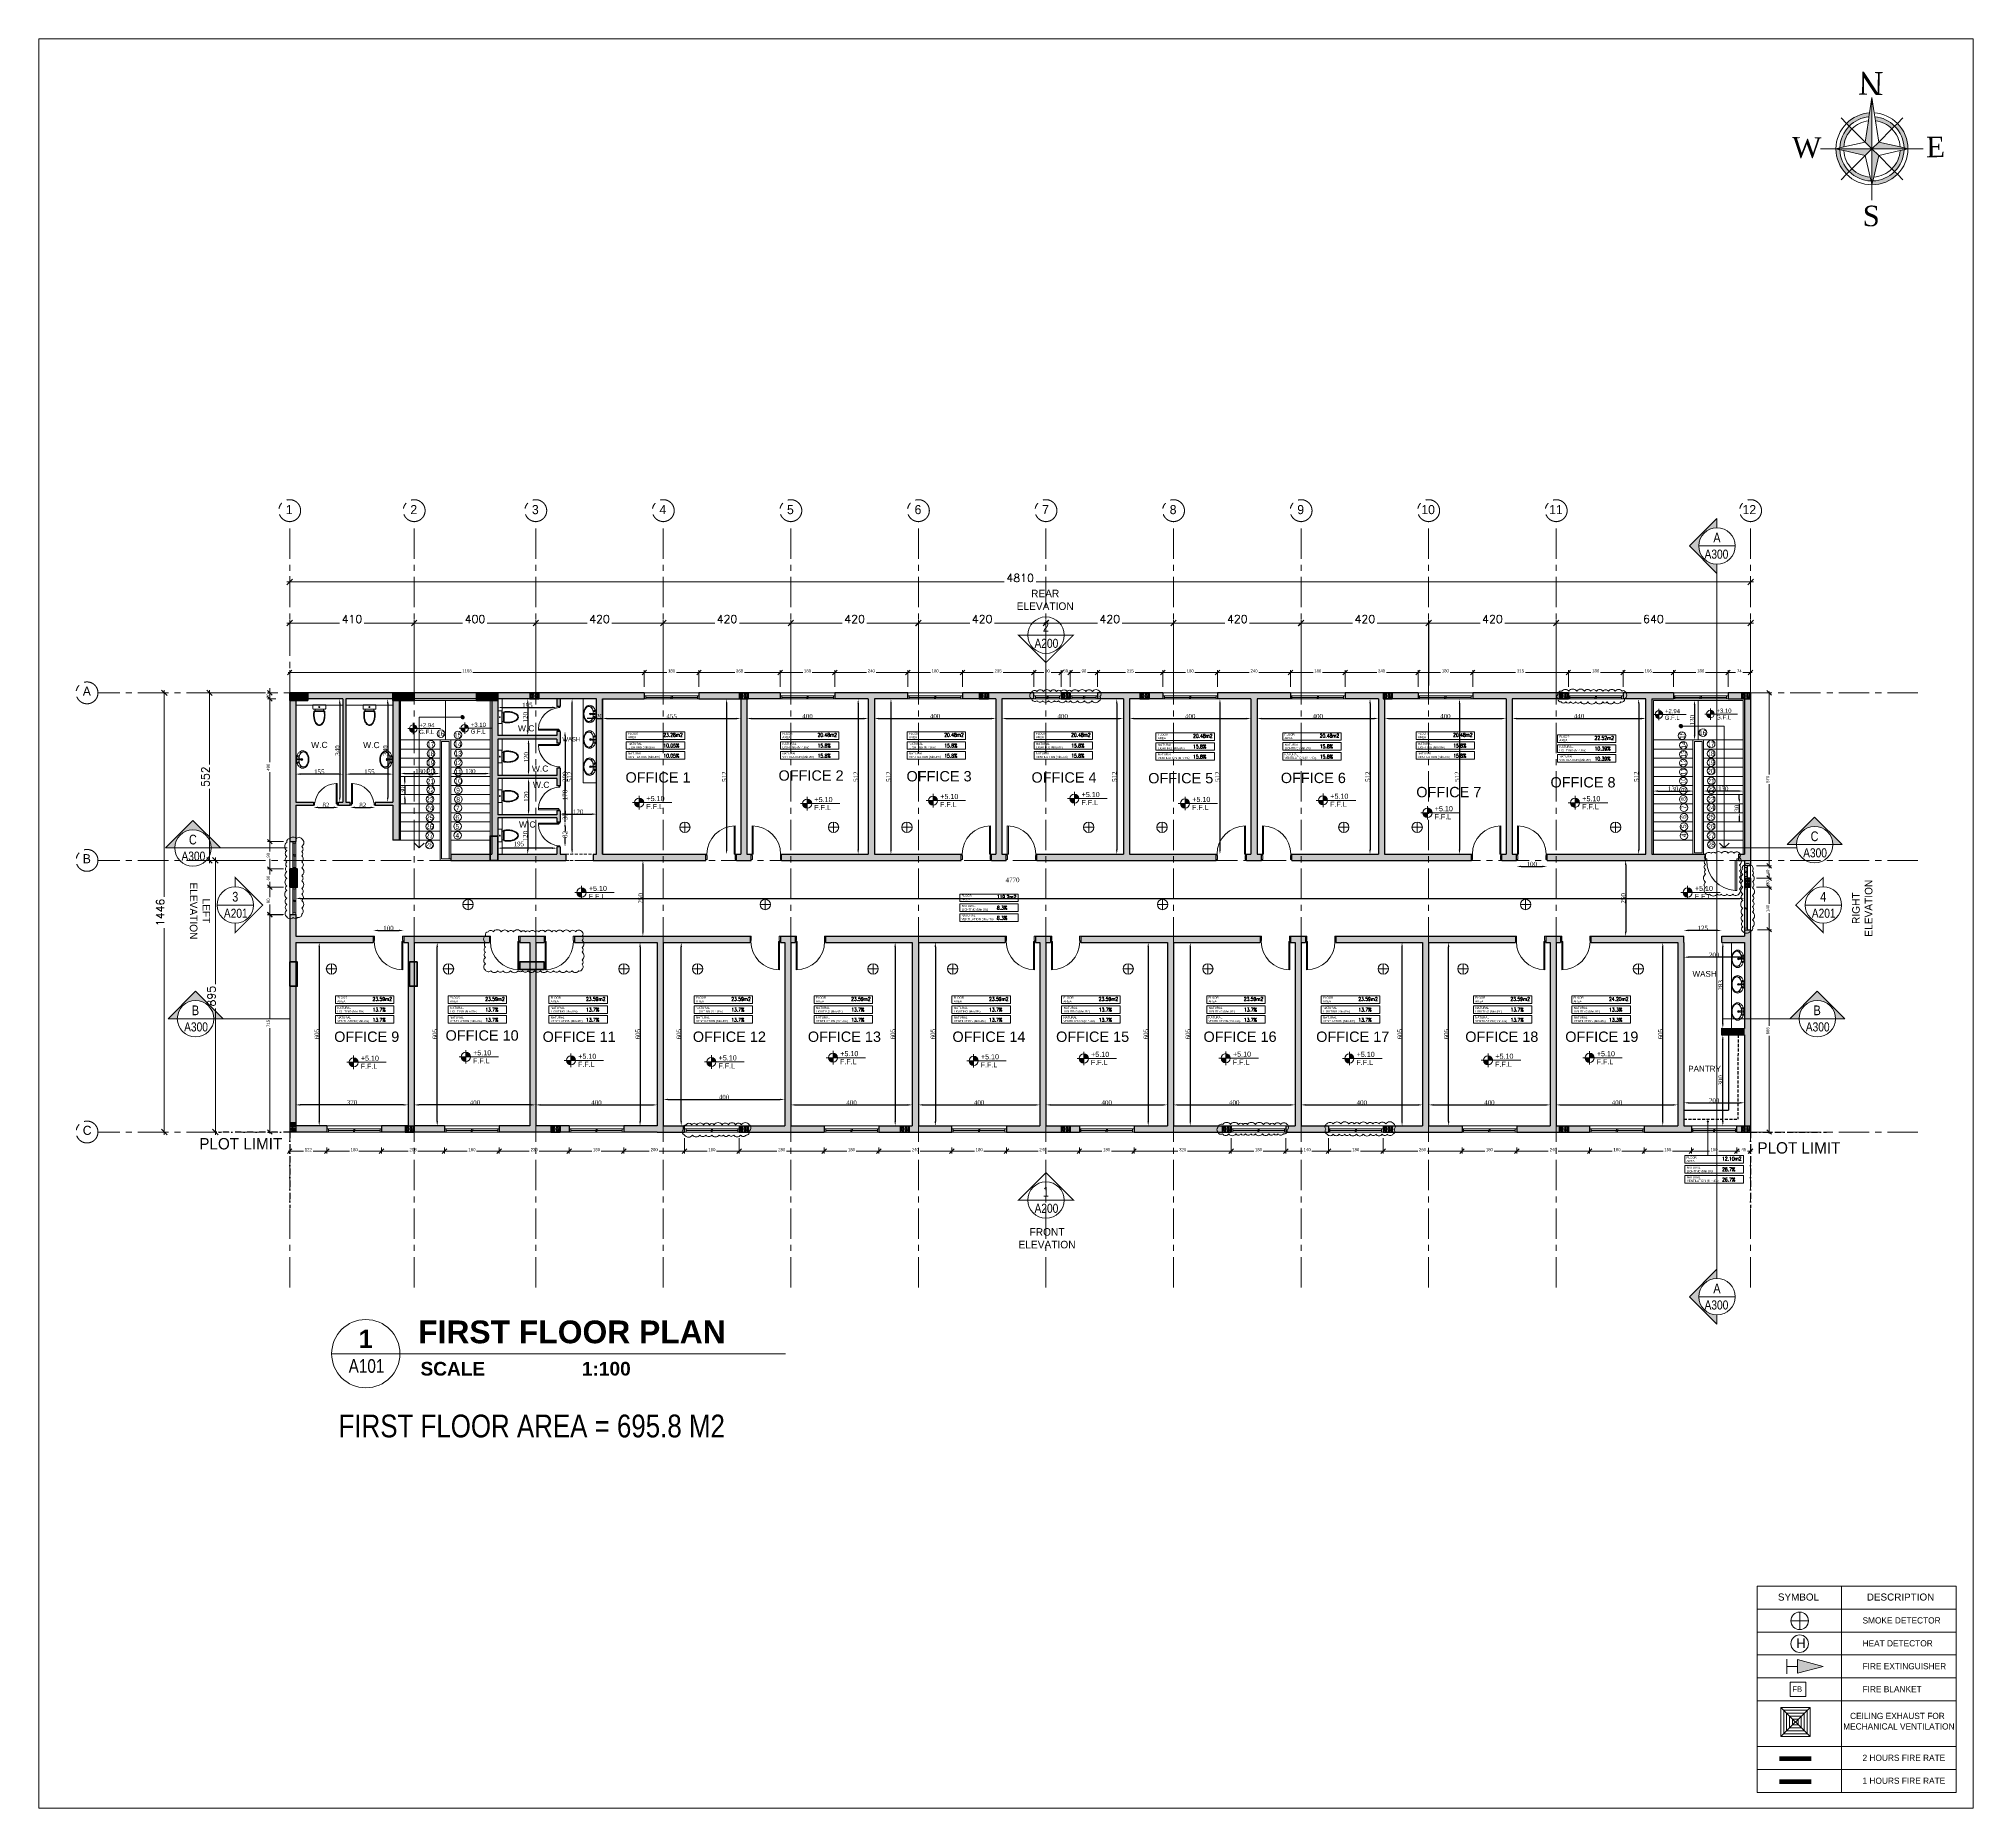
# Model space of a CAD drawing. Header units: millimetres. Extents: x -9083 to 924194, y -232449 to 321637.
# Drawn here: x 60521 to 124218, y 137088 to 195373 of the extents above; entities that cross this region are included whole.
import ezdxf
from ezdxf.enums import TextEntityAlignment as Align

# ---------------------------------------------------------------- set-up
doc = ezdxf.new("R2010")
doc.units = ezdxf.units.MM
doc.header["$LTSCALE"] = 400
doc.header["$MEASUREMENT"] = 0
doc.header["$PDMODE"] = 3
for name, pattern in [('CENTER', [2, 1.25, -0.25, 0.25, -0.25]), ('CENTERX2', [4, 2.5, -0.5, 0.5, -0.5]), ('DASHDOT', [1, 0.5, -0.25, 0, -0.25]), ('HIDDEN', [0.375, 0.25, -0.125])]:
    doc.linetypes.add(name, pattern=pattern)
doc.layers.get('0').update_dxf_attribs({"lineweight": 0, "true_color": 0xff1414})
doc.layers.get('Defpoints').update_dxf_attribs({"color": 8, "lineweight": 5})
for name, color, linetype, lineweight in [('0.column', 5, 'Continuous', 40), ('0.dim', 3, 'Continuous', 25), ('0.hatch', 8, 'Continuous', 5), ('A-ANNO-DIMS', 134, 'Continuous', 9), ('A-DETL', 8, 'Continuous', 9), ('A-DOOR', 2, 'Continuous', 9), ('A_DOOR', 2, 'Continuous', 9), ('AR-Level', 120, 'Continuous', 13), ('ARCHES', 1, 'HIDDEN', 5), ('AXIS DIMENSION', 8, 'Continuous', 5), ('BORDER', 7, 'Continuous', 0), ('DETAILS DIMENSION', 15, 'Continuous', 5), ('DIM-IN', 6, 'Continuous', 9), ('FIN-TEXT', 3, 'Continuous', 5), ('FINISH', 3, 'Continuous', 9), ('FIRE RATE', 244, 'Continuous', 0), ('FIXTURE', 5, 'Continuous', 0), ('GENERAL TEXT', 4, 'Continuous', 5), ('HANDRAIL', 31, 'Continuous', 5), ('HATCH', 15, 'Continuous', 0), ('PLOT BOWNDARY', 1, 'DASHDOT', 50), ('PLUMBING', 252, 'Continuous', 0), ('REFER SECTIONS', 8, 'Continuous', 5), ('REFER TILTLE 100', 7, 'Continuous', 5), ('REVC', 210, 'Continuous', 0), ('ROOM INFORMATION', 7, 'Continuous', 5), ('ROOMS DIMENSION', 3, 'Continuous', 5), ('STAIR', 1, 'Continuous', 5), ('TABLE', 8, 'Continuous', 5), ('TAG ELEVATIONS DETAIL', 8, 'Continuous', 9), ('TEXT DRAWING TITLE', 7, 'Continuous', 5), ('TEXT ROOM INFORMATION', 1, 'Continuous', 5), ('WALL PROPOSED', 255, 'Continuous', 30), ('WINDOWS', 5, 'Continuous', 5)]:
    doc.layers.add(name, color=color, linetype=linetype, lineweight=lineweight)
doc.layers.add('ALARM', color=7, linetype='Continuous', lineweight=5, true_color=0xff0f0f)
doc.layers.add('AXIES', color=7, linetype='CENTER', lineweight=0, true_color=0x949596)
for name, color, linetype in [('BATH', 33, 'Continuous'), ('dim', 7, 'Continuous'), ('ELEV-MAGENTA-HIDDEN', 6, 'HIDDEN'), ('STEEL', 63, 'Continuous')]:
    doc.layers.add(name, color=color, linetype=linetype)
doc.styles.add('arial', font='arial.ttf', dxfattribs={"width": 0.8, "height": 2.2})
doc.styles.add('ARIAL-TITLE', font='arialbd.ttf')
doc.styles.add('Arial_1', font='arial.ttf', dxfattribs={"height": 300})
doc.styles.add('asif', font='arial.ttf')
doc.styles.add('ROMAN', font='times.ttf')
doc.styles.add('ROMAND', font='ARIALN.TTF')
doc.styles.add('ROMANS-TITLE', font='ROMANS.shx', dxfattribs={"width": 0.8})
doc.styles.add('ROMANT', font='romant.shx')
doc.styles.get("Standard").update_dxf_attribs({"font": 'GOTHIC.TTF', "height": 220})
doc.styles.add('tblk$0$RMS2', font='romantic.ttf', dxfattribs={"height": 0.3})
doc.styles.add('XREF$0$STANDARD', font='verdana.ttf')
doc.dimstyles.new('AXIS DIMENSION', dxfattribs={"dimscale": 1.2, "dimtxt": 220, "dimasz": 150, "dimexe": 75, "dimexo": 200, "dimgap": 50, "dimtad": 0, "dimdec": 0, "dimlfac": 0.1, "dimzin": 0, "dimdsep": 46, "dimtxsty": 'ROMANT', "dimblk": 'OBLIQUE', "dimcen": 200, "dimdle": 75, "dimclrd": 17, "dimclre": 94, "dimclrt": 3, "dimadec": 0, "dimazin": 0, "dimtfac": 0.5, "dimtdec": 0, "dimtix": 1, "dimtofl": 0, "dimtmove": 2, "dimatfit": 2, "dimfxl": 100, "dimtvp": 0.5, "dimtolj": 1, "dimtzin": 0, "dimlwd": -1, "dimlwe": -1, "dimarcsym": 0})
doc.dimstyles.new('DETAILS DIMENSION', dxfattribs={"dimtxt": 100, "dimasz": 150, "dimexe": 75, "dimexo": 200, "dimgap": 50, "dimtad": 0, "dimdec": 0, "dimlfac": 0.1, "dimzin": 0, "dimdsep": 46, "dimtxsty": 'asif', "dimblk": 'OBLIQUE', "dimcen": 200, "dimdle": 50, "dimclrd": 181, "dimclre": 146, "dimclrt": 1, "dimadec": 0, "dimazin": 0, "dimtfac": 0.5, "dimtdec": 0, "dimtix": 1, "dimtofl": 0, "dimtmove": 2, "dimatfit": 2, "dimfxl": 100, "dimtvp": 0.5, "dimtolj": 1, "dimtzin": 0, "dimlwd": -1, "dimlwe": -1, "dimarcsym": 0})
doc.dimstyles.new('ELEV DIM', dxfattribs={"dimtxt": 150, "dimasz": 150, "dimexe": 0.06, "dimexo": 0.06, "dimgap": 0.03, "dimtad": 1, "dimtih": 1, "dimtoh": 1, "dimdec": 0, "dimlfac": 0.1, "dimzin": 13, "dimdsep": 46, "dimtxsty": 'ROMAN', "dimcen": 0.09, "dimdle": 0.06, "dimse1": 1, "dimse2": 1, "dimclrd": 256, "dimclre": 256, "dimclrt": 3, "dimadec": 0, "dimazin": 0, "dimtfac": 1, "dimtdec": 0, "dimtix": 1, "dimtmove": 2, "dimatfit": 3, "dimfxl": 0.06, "dimtolj": 1, "dimtzin": 0, "dimarcsym": 0})
doc.dimstyles.new('ROOMS DIM', dxfattribs={"dimtxt": 150, "dimasz": 150, "dimexe": 0.06, "dimexo": 0.06, "dimgap": 0.03, "dimtad": 1, "dimtoh": 1, "dimdec": 0, "dimlfac": 0.1, "dimzin": 13, "dimdsep": 46, "dimtxsty": 'ROMAN', "dimcen": 0.09, "dimdle": 0.06, "dimse1": 1, "dimse2": 1, "dimclrd": 256, "dimclre": 256, "dimclrt": 3, "dimadec": 0, "dimazin": 0, "dimtfac": 1, "dimtdec": 0, "dimtix": 1, "dimtmove": 2, "dimatfit": 3, "dimfxl": 0.06, "dimtolj": 1, "dimtzin": 0, "dimarcsym": 0})

# ---------------------------------------------------------------- blocks, each defined once
blk = doc.blocks.new('tblk$0$NORTH1')
at = {"true_color": 0xcd2027}
h = blk.add_hatch(color=242, dxfattribs=at)
edge = h.paths.add_edge_path()
edge.add_ellipse((0, 0), major_axis=(3075, 3075), ratio=1, start_angle=270, end_angle=309.73793)
edge.add_line((4330, -399), (3796, -480))
edge.add_ellipse((0, 0), major_axis=(-2706, 2706), ratio=1, start_angle=180, end_angle=217.79691, ccw=False)
edge.add_line((2706, -2706), (3075, -3075))
edge = h.paths.add_edge_path()
edge.add_ellipse((0, 0), major_axis=(-3444, 3444), ratio=1, start_angle=135, end_angle=180)
edge.add_line((3444, -3444), (3075, -3075))
edge.add_ellipse((0, 0), major_axis=(-3075, 3075), ratio=1, start_angle=136.59998, end_angle=180, ccw=False)
edge.add_line((121, -4347), (0, -4870))
edge = h.paths.add_edge_path()
edge.add_ellipse((0, 0), major_axis=(3075, 3075), ratio=1, start_angle=180, end_angle=223.40002)
edge.add_line((-121, -4347), (-244, -3819))
edge.add_ellipse((0, 0), major_axis=(-2706, 2706), ratio=1, start_angle=90, end_angle=131.34644, ccw=False)
edge.add_line((-2706, -2706), (-3075, -3075))
edge = h.paths.add_edge_path()
edge.add_line((-3444, -3444), (-3075, -3075))
edge.add_ellipse((0, 0), major_axis=(-3075, 3075), ratio=1, start_angle=46.59998, end_angle=90, ccw=False)
edge.add_line((-4347, -121), (-4870, 0))
edge.add_ellipse((0, 0), major_axis=(3444, 3444), ratio=1, start_angle=135, end_angle=180)
edge = h.paths.add_edge_path()
edge.add_line((-4347, 121), (-3819, 244))
edge.add_ellipse((0, 0), major_axis=(2706, 2706), ratio=1, start_angle=90, end_angle=131.34644, ccw=False)
edge.add_line((-2706, 2706), (-3075, 3075))
edge.add_ellipse((0, 0), major_axis=(3075, 3075), ratio=1, start_angle=90, end_angle=133.40002)
edge = h.paths.add_edge_path()
edge.add_ellipse((0, 0), major_axis=(-3075, 3075), ratio=1, start_angle=-43.40002, end_angle=0, ccw=False)
edge.add_line((-121, 4347), (0, 4870))
edge.add_ellipse((0, 0), major_axis=(-3444, 3444), ratio=1, start_angle=-45, end_angle=0)
edge.add_line((-3444, 3444), (-3075, 3075))
edge = h.paths.add_edge_path()
edge.add_line((2706, 2706), (3075, 3075))
edge.add_ellipse((0, 0), major_axis=(3075, 3075), ratio=1, start_angle=0, end_angle=43.40002)
edge.add_line((121, 4347), (244, 3819))
edge.add_ellipse((0, 0), major_axis=(-2706, 2706), ratio=1, start_angle=-90, end_angle=-48.65356, ccw=False)
edge = h.paths.add_edge_path()
edge.add_line((4330, 399), (4860, 318))
edge.add_ellipse((0, 0), major_axis=(-3444, 3444), ratio=1, start_angle=228.74844, end_angle=270)
edge.add_line((3444, 3444), (3075, 3075))
edge.add_ellipse((0, 0), major_axis=(-3075, 3075), ratio=1, start_angle=230.26207, end_angle=270, ccw=False)
h = blk.add_hatch(color=242, dxfattribs=at)
h.paths.add_polyline_path([(0, -4870), (121, -4347), (244, -3819), (917, -917), (0, 0)])
h.paths.add_polyline_path([(0, 0), (6957, 0), (4860, 318), (4330, 399), (3796, 480), (917, 917)])
h.paths.add_polyline_path([(0, 0), (0, 4870), (-121, 4347), (-244, 3819), (-917, 917)])
h.paths.add_polyline_path([(-4870, 0), (-4347, -121), (-3819, -244), (-917, -917), (0, 0)])
for p, q in [((0, 6957), (0, 0)), ((-3444, 3444), (-4182, 4182)), ((-3075, 3075), (-3444, 3444)), ((-2706, 2706), (-3075, 3075)), ((-917, 917), (-2706, 2706)), ((-244, 3819), (-917, 917)), ((-121, 4347), (-244, 3819)), ((0, 4870), (-121, 4347)), ((0, 4870), (0, 0)), ((0, 4870), (121, 4347)), ((121, 4347), (244, 3819)), ((244, 3819), (917, 917)), ((917, 917), (2706, 2706)), ((2706, 2706), (3075, 3075)), ((3075, 3075), (3444, 3444)), ((3444, 3444), (4182, 4182)), ((-4870, 0), (-4347, 121)), ((-4347, 121), (-3819, 244)), ((-3819, 244), (-917, 917)), ((0, 0), (-917, 917)), ((0, 0), (917, 917)), ((3796, 480), (917, 917)), ((4330, 399), (3796, 480)), ((4860, 318), (4330, 399)), ((6957, 0), (4860, 318)), ((-6957, 0), (-4870, 0)), ((-4870, 0), (0, 0)), ((-4870, 0), (-4347, -121)), ((-4347, -121), (-3819, -244)), ((-3819, -244), (-917, -917)), ((-917, -917), (-2706, -2706)), ((0, 0), (-917, -917)), ((-244, -3819), (-917, -917)), ((0, 0), (0, -4870)), ((0, 0), (0, -6957)), ((0, 0), (6957, 0)), ((0, 0), (917, -917)), ((244, -3819), (917, -917)), ((3796, -480), (917, -917)), ((917, -917), (2706, -2706)), ((4330, -399), (3796, -480)), ((4860, -318), (4330, -399)), ((6957, 0), (4860, -318)), ((-3444, -3444), (-4182, -4182)), ((-3075, -3075), (-3444, -3444)), ((-2706, -2706), (-3075, -3075)), ((-121, -4347), (-244, -3819)), ((0, -4870), (-121, -4347)), ((0, -4870), (121, -4347)), ((121, -4347), (244, -3819)), ((2706, -2706), (3075, -3075)), ((3075, -3075), (3444, -3444)), ((3444, -3444), (4182, -4182))]:
    blk.add_line(p, q)
for major_axis, start_param, end_param in [((-3444, 3444), 0, 0.7853982), ((3075, 3075), 1.5707963, 2.3282695), ((2706, 2706), 1.5707963, 2.2924278), ((-3444, 3444), -0.7853982, 0), ((-3075, 3075), -0.7574732, 0), ((2706, 2706), 0.8491649, 1.5707963), ((3444, 3444), 0, 0.7853982), ((3075, 3075), 0, 0.7574732), ((-2706, 2706), -1.5707963, -0.8491649), ((2706, 2706), 5.6235047, 6.2831853), ((-3075, 3075), 4.0188313, 4.712389), ((-3444, 3444), 3.9924134, 4.712389), ((3444, 3444), 2.3561945, 3.1415927), ((-3075, 3075), 0.8133232, 1.5707963), ((-2706, 2706), 0.8491649, 1.5707963), ((-2706, 2706), 3.1415927, 3.8012733), ((3075, 3075), 4.712389, 5.4059467), ((3444, 3444), 4.712389, 5.4323645), ((3444, 3444), 3.1415927, 3.9269908), ((3075, 3075), 3.1415927, 3.8990658), ((-2706, 2706), 1.5707963, 2.2924278), ((-3444, 3444), 2.3561945, 3.1415927), ((-3075, 3075), 2.3841195, 3.1415927), ((2706, 2706), 3.9907575, 4.712389)]:
    blk.add_ellipse((0, 0), major_axis=major_axis, ratio=1, start_param=start_param, end_param=end_param)
blk = doc.blocks.new('FIRE EXTINGUISHER')
at = {"transparency": 33554559}
h = blk.add_hatch(color=256, dxfattribs=at)
h.dxf.hatch_style = 1
h.paths.add_polyline_path([(165311, -106760), (164961, -106667), (164961, -106854)])
for p, q in [((164811, -106860), (164811, -106660)), ((164961, -106854), (164961, -106667)), ((165311, -106760), (164961, -106667)), ((164811, -106760), (164961, -106760)), ((165311, -106760), (164961, -106854))]:
    blk.add_line(p, q)
blk = doc.blocks.new('A$Ccfd28120')
for p, q in [((0, -171), (0, 171)), ((171, 0), (-171, 0))]:
    blk.add_line(p, q)
blk.add_circle((0, 0), 171)
blk = doc.blocks.new('dfvdfv')
at = {"color": 1}
for p, q in [((117630.293, -14767.934), (117630.293, -14766.814)), ((117630.333, -14766.815), (117630.333, -14767.934)), ((117630.253, -14767.934), (117630.293, -14767.934)), ((117630.303, -14768.134), (117630.253, -14768.134)), ((117630.333, -14767.934), (117630.293, -14767.934)), ((117630.293, -14767.934), (117630.293, -14767.974)), ((117630.293, -14767.974), (117630.303, -14767.974)), ((117630.303, -14767.974), (117630.303, -14768.134)), ((117631.413, -14767.974), (117631.403, -14767.974)), ((117631.403, -14767.974), (117631.403, -14768.134)), ((117631.403, -14768.134), (117631.453, -14768.134)), ((117631.453, -14767.934), (117631.413, -14767.934)), ((117631.413, -14767.934), (117631.413, -14767.974))]:
    blk.add_line(p, q, dxfattribs=at)
blk.add_arc((117630.293, -14767.934), 1.12, 0, 90, dxfattribs=at)
blk = doc.blocks.new('Level-p')
h = blk.add_hatch(color=251)
h.paths.add_polyline_path([(0, 0.0025), (0, 0), (0.0025, 0, 0.414214)])
h.paths.add_polyline_path([(0, 0), (-0.0025, 0, 0.414214), (0, -0.0025)])
for p, q in [((0.0178, 0), (-0.0037, 0)), ((0, -0.0037), (0, 0.0037))]:
    blk.add_line(p, q)
blk.add_circle((0, 0), 0.0025)
at = {"style": 'arial'}
for p in [(0.0028, 0.0006), (0.0028, -0.0025)]:
    blk.add_attdef('F.F.L+1.20', p, '', height=0.002, dxfattribs=at)
blk = doc.blocks.new('*D758')
at = {"layer": 'Defpoints', "color": 0, "transparency": 16777216}
for p in [(83835, 172734), (87835, 172981), (87835, 172734)]:
    blk.add_point(p, dxfattribs=at)
at = {"layer": 'ROOMS DIMENSION', "lineweight": -2, "transparency": 16777216}
blk.add_line((83985, 172981), (87685, 172981), dxfattribs=at)
at = {"layer": 'ROOMS DIMENSION', "transparency": 16777216}
for points in [[(83985, 173006), (83985, 172956), (83835, 172981)], [(87685, 173006), (87685, 172956), (87835, 172981)]]:
    blk.add_solid(points, dxfattribs=at)
at = {"layer": 'ROOMS DIMENSION', "color": 3, "transparency": 16777216, "insert": (85835, 173057), "char_height": 150, "attachment_point": 5, "style": 'ROMAN'}
blk.add_mtext('\\A1;400', dxfattribs=at)
blk = doc.blocks.new('*D759')
at = {"layer": 'Defpoints', "color": 0, "transparency": 16777216}
for p in [(88035, 172666), (92035, 172981), (92035, 172666)]:
    blk.add_point(p, dxfattribs=at)
at = {"layer": 'ROOMS DIMENSION', "lineweight": -2, "transparency": 16777216}
blk.add_line((88185, 172981), (91885, 172981), dxfattribs=at)
at = {"layer": 'ROOMS DIMENSION', "transparency": 16777216}
for points in [[(88185, 173006), (88185, 172956), (88035, 172981)], [(91885, 173006), (91885, 172956), (92035, 172981)]]:
    blk.add_solid(points, dxfattribs=at)
at = {"layer": 'ROOMS DIMENSION', "color": 3, "transparency": 16777216, "insert": (90035, 173057), "char_height": 150, "attachment_point": 5, "style": 'ROMAN'}
blk.add_mtext('\\A1;400', dxfattribs=at)
blk = doc.blocks.new('*D760')
at = {"layer": 'Defpoints', "color": 0, "transparency": 16777216}
for p in [(96235, 172981), (92235, 172584), (96235, 172584)]:
    blk.add_point(p, dxfattribs=at)
at = {"layer": 'ROOMS DIMENSION', "lineweight": -2, "transparency": 16777216}
blk.add_line((92385, 172981), (96085, 172981), dxfattribs=at)
at = {"layer": 'ROOMS DIMENSION', "transparency": 16777216}
for points in [[(92385, 173006), (92385, 172956), (92235, 172981)], [(96085, 173006), (96085, 172956), (96235, 172981)]]:
    blk.add_solid(points, dxfattribs=at)
at = {"layer": 'ROOMS DIMENSION', "color": 3, "transparency": 16777216, "insert": (94235, 173057), "char_height": 150, "attachment_point": 5, "style": 'ROMAN'}
blk.add_mtext('\\A1;400', dxfattribs=at)
blk = doc.blocks.new('*D761')
at = {"layer": 'Defpoints', "color": 0, "transparency": 16777216}
for p in [(96435, 172680), (100435, 172981), (100435, 172680)]:
    blk.add_point(p, dxfattribs=at)
at = {"layer": 'ROOMS DIMENSION', "lineweight": -2, "transparency": 16777216}
blk.add_line((96585, 172981), (100285, 172981), dxfattribs=at)
at = {"layer": 'ROOMS DIMENSION', "transparency": 16777216}
for points in [[(96585, 173006), (96585, 172956), (96435, 172981)], [(100285, 173006), (100285, 172956), (100435, 172981)]]:
    blk.add_solid(points, dxfattribs=at)
at = {"layer": 'ROOMS DIMENSION', "color": 3, "transparency": 16777216, "insert": (98435, 173057), "char_height": 150, "attachment_point": 5, "style": 'ROMAN'}
blk.add_mtext('\\A1;400', dxfattribs=at)
blk = doc.blocks.new('*D762')
at = {"layer": 'Defpoints', "color": 0, "transparency": 16777216}
for p in [(100635, 172672), (104635, 172981), (104635, 172672)]:
    blk.add_point(p, dxfattribs=at)
at = {"layer": 'ROOMS DIMENSION', "lineweight": -2, "transparency": 16777216}
blk.add_line((100785, 172981), (104485, 172981), dxfattribs=at)
at = {"layer": 'ROOMS DIMENSION', "transparency": 16777216}
for points in [[(100785, 173006), (100785, 172956), (100635, 172981)], [(104485, 173006), (104485, 172956), (104635, 172981)]]:
    blk.add_solid(points, dxfattribs=at)
at = {"layer": 'ROOMS DIMENSION', "color": 3, "transparency": 16777216, "insert": (102635, 173057), "char_height": 150, "attachment_point": 5, "style": 'ROMAN'}
blk.add_mtext('\\A1;400', dxfattribs=at)
blk = doc.blocks.new('*D740')
at = {"layer": 'Defpoints', "color": 0, "transparency": 16777216}
for p in [(108835, 172981), (104835, 172256), (108835, 172256)]:
    blk.add_point(p, dxfattribs=at)
at = {"layer": 'ROOMS DIMENSION', "lineweight": -2, "transparency": 16777216}
blk.add_line((104985, 172981), (108685, 172981), dxfattribs=at)
at = {"layer": 'ROOMS DIMENSION', "transparency": 16777216}
for points in [[(104985, 173006), (104985, 172956), (104835, 172981)], [(108685, 173006), (108685, 172956), (108835, 172981)]]:
    blk.add_solid(points, dxfattribs=at)
at = {"layer": 'ROOMS DIMENSION', "color": 3, "transparency": 16777216, "insert": (106835, 173057), "char_height": 150, "attachment_point": 5, "style": 'ROMAN'}
blk.add_mtext('\\A1;400', dxfattribs=at)
blk = doc.blocks.new('*D741')
at = {"layer": 'Defpoints', "color": 0, "transparency": 16777216}
for p in [(109035, 172650), (113435, 172981), (113435, 172650)]:
    blk.add_point(p, dxfattribs=at)
at = {"layer": 'ROOMS DIMENSION', "lineweight": -2, "transparency": 16777216}
blk.add_line((109185, 172981), (113285, 172981), dxfattribs=at)
at = {"layer": 'ROOMS DIMENSION', "transparency": 16777216}
for points in [[(109185, 173006), (109185, 172956), (109035, 172981)], [(113285, 173006), (113285, 172956), (113435, 172981)]]:
    blk.add_solid(points, dxfattribs=at)
at = {"layer": 'ROOMS DIMENSION', "color": 3, "transparency": 16777216, "insert": (111235, 173057), "char_height": 150, "attachment_point": 5, "style": 'ROMAN'}
blk.add_mtext('\\A1;440', dxfattribs=at)
blk = doc.blocks.new('*D742')
at = {"layer": 'Defpoints', "color": 0, "transparency": 16777216}
for p in [(113302, 173627), (112874, 168509), (113200, 168509)]:
    blk.add_point(p, dxfattribs=at)
at = {"layer": 'ROOMS DIMENSION', "lineweight": -2, "transparency": 16777216}
blk.add_line((113200, 173477), (113200, 168659), dxfattribs=at)
at = {"layer": 'ROOMS DIMENSION', "transparency": 16777216}
for points in [[(113175, 173477), (113225, 173477), (113200, 173627)], [(113175, 168659), (113225, 168659), (113200, 168509)]]:
    blk.add_solid(points, dxfattribs=at)
at = {"layer": 'ROOMS DIMENSION', "color": 3, "transparency": 16777216, "insert": (113123, 171068), "char_height": 150, "attachment_point": 5, "rotation": 90, "style": 'ROMAN'}
blk.add_mtext('\\A1;512', dxfattribs=at)
blk = doc.blocks.new('*D665')
at = {"layer": 'Defpoints', "color": 0, "transparency": 16777216}
for p in [(107346, 173627), (105418, 168509), (107301, 168509)]:
    blk.add_point(p, dxfattribs=at)
at = {"layer": 'ROOMS DIMENSION', "lineweight": -2, "transparency": 16777216}
blk.add_line((107301, 173477), (107301, 168659), dxfattribs=at)
at = {"layer": 'ROOMS DIMENSION', "transparency": 16777216}
for points in [[(107276, 173477), (107326, 173477), (107301, 173627)], [(107276, 168659), (107326, 168659), (107301, 168509)]]:
    blk.add_solid(points, dxfattribs=at)
at = {"layer": 'ROOMS DIMENSION', "color": 3, "transparency": 16777216, "insert": (107224, 171068), "char_height": 150, "attachment_point": 5, "rotation": 90, "style": 'ROMAN'}
blk.add_mtext('\\A1;512', dxfattribs=at)
blk = doc.blocks.new('*D666')
at = {"layer": 'Defpoints', "color": 0, "transparency": 16777216}
for p in [(104408, 173627), (103807, 168509), (104355, 168509)]:
    blk.add_point(p, dxfattribs=at)
at = {"layer": 'ROOMS DIMENSION', "lineweight": -2, "transparency": 16777216}
blk.add_line((104355, 173477), (104355, 168659), dxfattribs=at)
at = {"layer": 'ROOMS DIMENSION', "transparency": 16777216}
for points in [[(104330, 173477), (104380, 173477), (104355, 173627)], [(104330, 168659), (104380, 168659), (104355, 168509)]]:
    blk.add_solid(points, dxfattribs=at)
at = {"layer": 'ROOMS DIMENSION', "color": 3, "transparency": 16777216, "insert": (104279, 171068), "char_height": 150, "attachment_point": 5, "rotation": 90, "style": 'ROMAN'}
blk.add_mtext('\\A1;512', dxfattribs=at)
blk = doc.blocks.new('*D667')
at = {"layer": 'Defpoints', "color": 0, "transparency": 16777216}
for p in [(99526, 173627), (97128, 168509), (99414, 168509)]:
    blk.add_point(p, dxfattribs=at)
at = {"layer": 'ROOMS DIMENSION', "lineweight": -2, "transparency": 16777216}
blk.add_line((99414, 173477), (99414, 168659), dxfattribs=at)
at = {"layer": 'ROOMS DIMENSION', "transparency": 16777216}
for points in [[(99389, 173477), (99439, 173477), (99414, 173627)], [(99389, 168659), (99439, 168659), (99414, 168509)]]:
    blk.add_solid(points, dxfattribs=at)
at = {"layer": 'ROOMS DIMENSION', "color": 3, "transparency": 16777216, "insert": (99337, 171068), "char_height": 150, "attachment_point": 5, "rotation": 90, "style": 'ROMAN'}
blk.add_mtext('\\A1;512', dxfattribs=at)
blk = doc.blocks.new('*D668')
at = {"layer": 'Defpoints', "color": 0, "transparency": 16777216}
for p in [(96060, 173627), (95599, 168509), (96016, 168509)]:
    blk.add_point(p, dxfattribs=at)
at = {"layer": 'ROOMS DIMENSION', "lineweight": -2, "transparency": 16777216}
blk.add_line((96016, 173477), (96016, 168659), dxfattribs=at)
at = {"layer": 'ROOMS DIMENSION', "transparency": 16777216}
for points in [[(95991, 173477), (96041, 173477), (96016, 173627)], [(95991, 168659), (96041, 168659), (96016, 168509)]]:
    blk.add_solid(points, dxfattribs=at)
at = {"layer": 'ROOMS DIMENSION', "color": 3, "transparency": 16777216, "insert": (95939, 171068), "char_height": 150, "attachment_point": 5, "rotation": 90, "style": 'ROMAN'}
blk.add_mtext('\\A1;512', dxfattribs=at)
blk = doc.blocks.new('*D669')
at = {"layer": 'Defpoints', "color": 0, "transparency": 16777216}
for p in [(88582, 173627), (88582, 168509), (88696, 168509)]:
    blk.add_point(p, dxfattribs=at)
at = {"layer": 'ROOMS DIMENSION', "lineweight": -2, "transparency": 16777216}
blk.add_line((88582, 173477), (88582, 168659), dxfattribs=at)
at = {"layer": 'ROOMS DIMENSION', "transparency": 16777216}
for points in [[(88557, 173477), (88607, 173477), (88582, 173627)], [(88557, 168659), (88607, 168659), (88582, 168509)]]:
    blk.add_solid(points, dxfattribs=at)
at = {"layer": 'ROOMS DIMENSION', "color": 3, "transparency": 16777216, "insert": (88505, 171068), "char_height": 150, "attachment_point": 5, "rotation": 90, "style": 'ROMAN'}
blk.add_mtext('\\A1;512', dxfattribs=at)
blk = doc.blocks.new('*D670')
at = {"layer": 'Defpoints', "color": 0, "transparency": 16777216}
for p in [(87623, 173627), (87064, 168509), (87502, 168509)]:
    blk.add_point(p, dxfattribs=at)
at = {"layer": 'ROOMS DIMENSION', "lineweight": -2, "transparency": 16777216}
blk.add_line((87502, 173477), (87502, 168659), dxfattribs=at)
at = {"layer": 'ROOMS DIMENSION', "transparency": 16777216}
for points in [[(87477, 173477), (87527, 173477), (87502, 173627)], [(87477, 168659), (87527, 168659), (87502, 168509)]]:
    blk.add_solid(points, dxfattribs=at)
at = {"layer": 'ROOMS DIMENSION', "color": 3, "transparency": 16777216, "insert": (87425, 171068), "char_height": 150, "attachment_point": 5, "rotation": 90, "style": 'ROMAN'}
blk.add_mtext('\\A1;512', dxfattribs=at)
blk = doc.blocks.new('*D671')
at = {"layer": 'Defpoints', "color": 0, "transparency": 16777216}
for p in [(83216, 173627), (83171, 168509), (83216, 168509)]:
    blk.add_point(p, dxfattribs=at)
at = {"layer": 'ROOMS DIMENSION', "lineweight": -2, "transparency": 16777216}
blk.add_line((83171, 173477), (83171, 168659), dxfattribs=at)
at = {"layer": 'ROOMS DIMENSION', "transparency": 16777216}
for points in [[(83146, 173477), (83196, 173477), (83171, 173627)], [(83146, 168659), (83196, 168659), (83171, 168509)]]:
    blk.add_solid(points, dxfattribs=at)
at = {"layer": 'ROOMS DIMENSION', "color": 3, "transparency": 16777216, "insert": (83095, 171068), "char_height": 150, "attachment_point": 5, "rotation": 90, "style": 'ROMAN'}
blk.add_mtext('\\A1;512', dxfattribs=at)
blk = doc.blocks.new('*D743')
at = {"layer": 'Defpoints', "color": 0, "transparency": 16777216}
for p in [(81676, 165609), (81676, 165609), (81189, 159563)]:
    blk.add_point(p, dxfattribs=at)
at = {"layer": 'ROOMS DIMENSION', "lineweight": -2, "transparency": 16777216}
blk.add_line((81676, 159713), (81676, 165459), dxfattribs=at)
at = {"layer": 'ROOMS DIMENSION', "transparency": 16777216}
for points in [[(81651, 165459), (81701, 165459), (81676, 165609)], [(81651, 159713), (81701, 159713), (81676, 159563)]]:
    blk.add_solid(points, dxfattribs=at)
at = {"layer": 'ROOMS DIMENSION', "color": 3, "transparency": 16777216, "insert": (81600, 162586), "char_height": 150, "attachment_point": 5, "rotation": 90, "style": 'ROMAN'}
blk.add_mtext('\\A1;605', dxfattribs=at)
blk = doc.blocks.new('*D744')
at = {"layer": 'Defpoints', "color": 0, "transparency": 16777216}
for p in [(81085, 160160), (85085, 160436), (85085, 160160)]:
    blk.add_point(p, dxfattribs=at)
at = {"layer": 'ROOMS DIMENSION', "lineweight": -2, "transparency": 16777216}
blk.add_line((81235, 160436), (84935, 160436), dxfattribs=at)
at = {"layer": 'ROOMS DIMENSION', "transparency": 16777216}
for points in [[(81235, 160461), (81235, 160411), (81085, 160436)], [(84935, 160461), (84935, 160411), (85085, 160436)]]:
    blk.add_solid(points, dxfattribs=at)
at = {"layer": 'ROOMS DIMENSION', "color": 3, "transparency": 16777216, "insert": (83085, 160512), "char_height": 150, "attachment_point": 5, "style": 'ROMAN'}
blk.add_mtext('\\A1;400', dxfattribs=at)
blk = doc.blocks.new('*D672')
at = {"layer": 'Defpoints', "color": 0, "transparency": 16777216}
for p in [(72187, 168309), (78456, 165809), (80415, 165809)]:
    blk.add_point(p, dxfattribs=at)
at = {"layer": 'ROOMS DIMENSION', "lineweight": -2, "transparency": 16777216}
blk.add_line((80415, 168159), (80415, 165959), dxfattribs=at)
at = {"layer": 'ROOMS DIMENSION', "transparency": 16777216}
for points in [[(80390, 168159), (80440, 168159), (80415, 168309)], [(80390, 165959), (80440, 165959), (80415, 165809)]]:
    blk.add_solid(points, dxfattribs=at)
at = {"layer": 'ROOMS DIMENSION', "color": 3, "transparency": 16777216, "insert": (80338, 167059), "char_height": 150, "attachment_point": 5, "rotation": 90, "style": 'ROMAN'}
blk.add_mtext('\\A1;250', dxfattribs=at)
blk = doc.blocks.new('*D745')
at = {"layer": 'Defpoints', "color": 0, "transparency": 16777216}
for p in [(112690, 168309), (112772, 165809), (112803, 165809)]:
    blk.add_point(p, dxfattribs=at)
at = {"layer": 'ROOMS DIMENSION', "lineweight": -2, "transparency": 16777216}
blk.add_line((112772, 168159), (112772, 165959), dxfattribs=at)
at = {"layer": 'ROOMS DIMENSION', "transparency": 16777216}
for points in [[(112747, 168159), (112797, 168159), (112772, 168309)], [(112747, 165959), (112797, 165959), (112772, 165809)]]:
    blk.add_solid(points, dxfattribs=at)
at = {"layer": 'ROOMS DIMENSION', "color": 3, "transparency": 16777216, "insert": (112695, 167059), "char_height": 150, "attachment_point": 5, "rotation": 90, "style": 'ROMAN'}
blk.add_mtext('\\A1;250', dxfattribs=at)
blk = doc.blocks.new('*D746')
at = {"layer": 'Defpoints', "color": 0, "transparency": 16777216}
for p in [(85285, 160687), (89285, 160687), (89285, 160256)]:
    blk.add_point(p, dxfattribs=at)
at = {"layer": 'ROOMS DIMENSION', "lineweight": -2, "transparency": 16777216}
blk.add_line((85435, 160256), (89135, 160256), dxfattribs=at)
at = {"layer": 'ROOMS DIMENSION', "transparency": 16777216}
for points in [[(85435, 160281), (85435, 160231), (85285, 160256)], [(89135, 160281), (89135, 160231), (89285, 160256)]]:
    blk.add_solid(points, dxfattribs=at)
at = {"layer": 'ROOMS DIMENSION', "color": 3, "transparency": 16777216, "insert": (87285, 160332), "char_height": 150, "attachment_point": 5, "style": 'ROMAN'}
blk.add_mtext('\\A1;400', dxfattribs=at)
blk = doc.blocks.new('*D747')
at = {"layer": 'Defpoints', "color": 0, "transparency": 16777216}
for p in [(89485, 160779), (93485, 160779), (93485, 160256)]:
    blk.add_point(p, dxfattribs=at)
at = {"layer": 'ROOMS DIMENSION', "lineweight": -2, "transparency": 16777216}
blk.add_line((89635, 160256), (93335, 160256), dxfattribs=at)
at = {"layer": 'ROOMS DIMENSION', "transparency": 16777216}
for points in [[(89635, 160281), (89635, 160231), (89485, 160256)], [(93335, 160281), (93335, 160231), (93485, 160256)]]:
    blk.add_solid(points, dxfattribs=at)
at = {"layer": 'ROOMS DIMENSION', "color": 3, "transparency": 16777216, "insert": (91485, 160332), "char_height": 150, "attachment_point": 5, "style": 'ROMAN'}
blk.add_mtext('\\A1;400', dxfattribs=at)
blk = doc.blocks.new('*D748')
at = {"layer": 'Defpoints', "color": 0, "transparency": 16777216}
for p in [(93685, 160525), (97685, 160525), (97685, 160256)]:
    blk.add_point(p, dxfattribs=at)
at = {"layer": 'ROOMS DIMENSION', "lineweight": -2, "transparency": 16777216}
blk.add_line((93835, 160256), (97535, 160256), dxfattribs=at)
at = {"layer": 'ROOMS DIMENSION', "transparency": 16777216}
for points in [[(93835, 160281), (93835, 160231), (93685, 160256)], [(97535, 160281), (97535, 160231), (97685, 160256)]]:
    blk.add_solid(points, dxfattribs=at)
at = {"layer": 'ROOMS DIMENSION', "color": 3, "transparency": 16777216, "insert": (95685, 160332), "char_height": 150, "attachment_point": 5, "style": 'ROMAN'}
blk.add_mtext('\\A1;400', dxfattribs=at)
blk = doc.blocks.new('*D749')
at = {"layer": 'Defpoints', "color": 0, "transparency": 16777216}
for p in [(97885, 160525), (101885, 160525), (101885, 160256)]:
    blk.add_point(p, dxfattribs=at)
at = {"layer": 'ROOMS DIMENSION', "lineweight": -2, "transparency": 16777216}
blk.add_line((98035, 160256), (101735, 160256), dxfattribs=at)
at = {"layer": 'ROOMS DIMENSION', "transparency": 16777216}
for points in [[(98035, 160281), (98035, 160231), (97885, 160256)], [(101735, 160281), (101735, 160231), (101885, 160256)]]:
    blk.add_solid(points, dxfattribs=at)
at = {"layer": 'ROOMS DIMENSION', "color": 3, "transparency": 16777216, "insert": (99885, 160332), "char_height": 150, "attachment_point": 5, "style": 'ROMAN'}
blk.add_mtext('\\A1;400', dxfattribs=at)
blk = doc.blocks.new('*D750')
at = {"layer": 'Defpoints', "color": 0, "transparency": 16777216}
for p in [(102085, 160618), (106085, 160618), (106085, 160256)]:
    blk.add_point(p, dxfattribs=at)
at = {"layer": 'ROOMS DIMENSION', "lineweight": -2, "transparency": 16777216}
blk.add_line((102235, 160256), (105935, 160256), dxfattribs=at)
at = {"layer": 'ROOMS DIMENSION', "transparency": 16777216}
for points in [[(102235, 160281), (102235, 160231), (102085, 160256)], [(105935, 160281), (105935, 160231), (106085, 160256)]]:
    blk.add_solid(points, dxfattribs=at)
at = {"layer": 'ROOMS DIMENSION', "color": 3, "transparency": 16777216, "insert": (104085, 160332), "char_height": 150, "attachment_point": 5, "style": 'ROMAN'}
blk.add_mtext('\\A1;400', dxfattribs=at)
blk = doc.blocks.new('*D751')
at = {"layer": 'Defpoints', "color": 0, "transparency": 16777216}
for p in [(106285, 160572), (110285, 160572), (110285, 160256)]:
    blk.add_point(p, dxfattribs=at)
at = {"layer": 'ROOMS DIMENSION', "lineweight": -2, "transparency": 16777216}
blk.add_line((106435, 160256), (110135, 160256), dxfattribs=at)
at = {"layer": 'ROOMS DIMENSION', "transparency": 16777216}
for points in [[(106435, 160281), (106435, 160231), (106285, 160256)], [(110135, 160281), (110135, 160231), (110285, 160256)]]:
    blk.add_solid(points, dxfattribs=at)
at = {"layer": 'ROOMS DIMENSION', "color": 3, "transparency": 16777216, "insert": (108285, 160332), "char_height": 150, "attachment_point": 5, "style": 'ROMAN'}
blk.add_mtext('\\A1;400', dxfattribs=at)
blk = doc.blocks.new('*D752')
at = {"layer": 'Defpoints', "color": 0, "transparency": 16777216}
for p in [(110485, 160526), (114485, 160526), (114485, 160256)]:
    blk.add_point(p, dxfattribs=at)
at = {"layer": 'ROOMS DIMENSION', "lineweight": -2, "transparency": 16777216}
blk.add_line((110635, 160256), (114335, 160256), dxfattribs=at)
at = {"layer": 'ROOMS DIMENSION', "transparency": 16777216}
for points in [[(110635, 160281), (110635, 160231), (110485, 160256)], [(114335, 160281), (114335, 160231), (114485, 160256)]]:
    blk.add_solid(points, dxfattribs=at)
at = {"layer": 'ROOMS DIMENSION', "color": 3, "transparency": 16777216, "insert": (112485, 160332), "char_height": 150, "attachment_point": 5, "style": 'ROMAN'}
blk.add_mtext('\\A1;400', dxfattribs=at)
blk = doc.blocks.new('*D753')
at = {"layer": 'Defpoints', "color": 0, "transparency": 16777216}
for p in [(88703, 165609), (88703, 159563), (88721, 159563)]:
    blk.add_point(p, dxfattribs=at)
at = {"layer": 'ROOMS DIMENSION', "lineweight": -2, "transparency": 16777216}
blk.add_line((88721, 165459), (88721, 159713), dxfattribs=at)
at = {"layer": 'ROOMS DIMENSION', "transparency": 16777216}
for points in [[(88696, 165459), (88746, 165459), (88721, 165609)], [(88696, 159713), (88746, 159713), (88721, 159563)]]:
    blk.add_solid(points, dxfattribs=at)
at = {"layer": 'ROOMS DIMENSION', "color": 3, "transparency": 16777216, "insert": (88645, 162586), "char_height": 150, "attachment_point": 5, "rotation": 90, "style": 'ROMAN'}
blk.add_mtext('\\A1;605', dxfattribs=at)
blk = doc.blocks.new('*D754')
at = {"layer": 'Defpoints', "color": 0, "transparency": 16777216}
for p in [(90368, 165609), (90043, 159563), (90368, 159563)]:
    blk.add_point(p, dxfattribs=at)
at = {"layer": 'ROOMS DIMENSION', "lineweight": -2, "transparency": 16777216}
blk.add_line((90043, 165459), (90043, 159713), dxfattribs=at)
at = {"layer": 'ROOMS DIMENSION', "transparency": 16777216}
for points in [[(90018, 165459), (90068, 165459), (90043, 165609)], [(90018, 159713), (90068, 159713), (90043, 159563)]]:
    blk.add_solid(points, dxfattribs=at)
at = {"layer": 'ROOMS DIMENSION', "color": 3, "transparency": 16777216, "insert": (89967, 162586), "char_height": 150, "attachment_point": 5, "rotation": 90, "style": 'ROMAN'}
blk.add_mtext('\\A1;605', dxfattribs=at)
blk = doc.blocks.new('*D755')
at = {"layer": 'Defpoints', "color": 0, "transparency": 16777216}
for p in [(96891, 165609), (96891, 159563), (97052, 159563)]:
    blk.add_point(p, dxfattribs=at)
at = {"layer": 'ROOMS DIMENSION', "lineweight": -2, "transparency": 16777216}
blk.add_line((97052, 165459), (97052, 159713), dxfattribs=at)
at = {"layer": 'ROOMS DIMENSION', "transparency": 16777216}
for points in [[(97027, 165459), (97077, 165459), (97052, 165609)], [(97027, 159713), (97077, 159713), (97052, 159563)]]:
    blk.add_solid(points, dxfattribs=at)
at = {"layer": 'ROOMS DIMENSION', "color": 3, "transparency": 16777216, "insert": (96976, 162586), "char_height": 150, "attachment_point": 5, "rotation": 90, "style": 'ROMAN'}
blk.add_mtext('\\A1;605', dxfattribs=at)
blk = doc.blocks.new('*D756')
at = {"layer": 'Defpoints', "color": 0, "transparency": 16777216}
for p in [(98597, 165609), (98436, 159563), (98597, 159563)]:
    blk.add_point(p, dxfattribs=at)
at = {"layer": 'ROOMS DIMENSION', "lineweight": -2, "transparency": 16777216}
blk.add_line((98436, 165459), (98436, 159713), dxfattribs=at)
at = {"layer": 'ROOMS DIMENSION', "transparency": 16777216}
for points in [[(98411, 165459), (98461, 165459), (98436, 165609)], [(98411, 159713), (98461, 159713), (98436, 159563)]]:
    blk.add_solid(points, dxfattribs=at)
at = {"layer": 'ROOMS DIMENSION', "color": 3, "transparency": 16777216, "insert": (98359, 162586), "char_height": 150, "attachment_point": 5, "rotation": 90, "style": 'ROMAN'}
blk.add_mtext('\\A1;605', dxfattribs=at)
blk = doc.blocks.new('*D757')
at = {"layer": 'Defpoints', "color": 0, "transparency": 16777216}
for p in [(105294, 165609), (105410, 165609), (102807, 159563)]:
    blk.add_point(p, dxfattribs=at)
at = {"layer": 'ROOMS DIMENSION', "lineweight": -2, "transparency": 16777216}
blk.add_line((105410, 159713), (105410, 165459), dxfattribs=at)
at = {"layer": 'ROOMS DIMENSION', "transparency": 16777216}
for points in [[(105385, 165459), (105435, 165459), (105410, 165609)], [(105385, 159713), (105435, 159713), (105410, 159563)]]:
    blk.add_solid(points, dxfattribs=at)
at = {"layer": 'ROOMS DIMENSION', "color": 3, "transparency": 16777216, "insert": (105334, 162586), "char_height": 150, "attachment_point": 5, "rotation": 90, "style": 'ROMAN'}
blk.add_mtext('\\A1;605', dxfattribs=at)
blk = doc.blocks.new('*D673')
at = {"layer": 'Defpoints', "color": 0, "transparency": 16777216}
for p in [(106943, 165609), (107985, 165609), (107334, 159563)]:
    blk.add_point(p, dxfattribs=at)
at = {"layer": 'ROOMS DIMENSION', "lineweight": -2, "transparency": 16777216}
blk.add_line((106943, 159713), (106943, 165459), dxfattribs=at)
at = {"layer": 'ROOMS DIMENSION', "transparency": 16777216}
for points in [[(106918, 165459), (106968, 165459), (106943, 165609)], [(106918, 159713), (106968, 159713), (106943, 159563)]]:
    blk.add_solid(points, dxfattribs=at)
at = {"layer": 'ROOMS DIMENSION', "color": 3, "transparency": 16777216, "insert": (106866, 162586), "char_height": 150, "attachment_point": 5, "rotation": 90, "style": 'ROMAN'}
blk.add_mtext('\\A1;605', dxfattribs=at)
blk = doc.blocks.new('*D674')
at = {"layer": 'Defpoints', "color": 0, "transparency": 16777216}
for p in [(113993, 165609), (114047, 165609), (113897, 159563)]:
    blk.add_point(p, dxfattribs=at)
at = {"layer": 'ROOMS DIMENSION', "lineweight": -2, "transparency": 16777216}
blk.add_line((113993, 159713), (113993, 165459), dxfattribs=at)
at = {"layer": 'ROOMS DIMENSION', "transparency": 16777216}
for points in [[(113968, 165459), (114018, 165459), (113993, 165609)], [(113968, 159713), (114018, 159713), (113993, 159563)]]:
    blk.add_solid(points, dxfattribs=at)
at = {"layer": 'ROOMS DIMENSION', "color": 3, "transparency": 16777216, "insert": (113917, 162586), "char_height": 150, "attachment_point": 5, "rotation": 90, "style": 'ROMAN'}
blk.add_mtext('\\A1;605', dxfattribs=at)
blk = doc.blocks.new('*U175')
for p, q in [((0.1, -0.2), (0.1, 0)), ((0.15, 0), (0.15, -0.1)), ((1.85, 0), (1.85, -0.1)), ((1.9, 0), (1.9, -0.2)), ((0.15, -0.1), (0.1, -0.1)), ((0.15, -0.05), (1.85, -0.05)), ((0.15, -0.1), (1.85, -0.1)), ((1.85, -0.1), (1.9, -0.1))]:
    blk.add_line(p, q)
for points in [[(1.9, -0.2), (0.1, -0.2), (0.1, 0), (1.9, 0)], [(0.987, -0.05), (1.025, -0.05), (1.025, 0), (0.987, 0)], [(0.975, -0.1), (1.012, -0.1), (1.012, -0.05), (0.975, -0.05)]]:
    blk.add_lwpolyline(points, close=True)
blk = doc.blocks.new('*U965')
for p, q in [((0.1, -0.2), (0.1, 0)), ((0.15, 0), (0.15, -0.1)), ((0.95, 0), (0.95, -0.1)), ((1, 0), (1, -0.2)), ((0.15, -0.1), (0.1, -0.1)), ((0.15, -0.05), (0.95, -0.05)), ((0.15, -0.1), (0.95, -0.1)), ((0.95, -0.1), (1, -0.1))]:
    blk.add_line(p, q)
for points in [[(1, -0.2), (0.1, -0.2), (0.1, 0), (1, 0)], [(0.537, -0.05), (0.575, -0.05), (0.575, 0), (0.537, 0)], [(0.525, -0.1), (0.562, -0.1), (0.562, -0.05), (0.525, -0.05)]]:
    blk.add_lwpolyline(points, close=True)
blk = doc.blocks.new('*U961')
for p, q in [((0.1, -0.2), (0.1, 0)), ((0.15, 0), (0.15, -0.1)), ((1.45, 0), (1.45, -0.1)), ((1.5, 0), (1.5, -0.2)), ((0.15, -0.1), (0.1, -0.1)), ((0.15, -0.05), (1.45, -0.05)), ((0.15, -0.1), (1.45, -0.1)), ((1.45, -0.1), (1.5, -0.1))]:
    blk.add_line(p, q)
for points in [[(1.5, -0.2), (0.1, -0.2), (0.1, 0), (1.5, 0)], [(0.787, -0.05), (0.825, -0.05), (0.825, 0), (0.787, 0)], [(0.775, -0.1), (0.812, -0.1), (0.812, -0.05), (0.775, -0.05)]]:
    blk.add_lwpolyline(points, close=True)
blk = doc.blocks.new('Toalite Pln 003')
at = {"layer": 'BATH', "color": 5, "lineweight": 0}
for p, q in [((1758.1, 446.6), (1758.1, 488.6)), ((1770, 488.6), (1758.1, 488.6)), ((1758.1, 446.6), (1770, 446.6)), ((1772.1, 448.8), (1772.1, 486.4)), ((1777.5, 481.6), (1772.1, 481.6)), ((1777.5, 453.6), (1772.1, 453.6)), ((1777.5, 483.3), (1777.5, 451.9)), ((1779.7, 451.9), (1779.7, 483.3))]:
    blk.add_line(p, q, dxfattribs=at)
at = {"layer": 'BATH', "color": 5, "lineweight": 0, "extrusion": (0, 0, -1)}
for centre, major_axis, start_param, end_param in [((1764.9, 467.6), (-1.07, -1.07), 0.785398, 7.068583), ((1770, 486.4), (-1.52, -1.52), 2.356194, 3.926991), ((1770, 448.8), (-1.52, -1.52), 3.926991, 5.497787), ((1779.7, 483.3), (-1.52, -1.52), 0.785398, 2.174691), ((1779.7, 451.9), (1.52, -1.52), 0.966902, 2.356194), ((1791, 421.6), (45.8, -45.8), 3.745487, 3.926991), ((1791, 513.5), (45.8, -45.8), 0.785398, 0.966902), ((1791, 421.6), (-44.3, -44.3), 2.174691, 2.356194), ((1791, 513.5), (-44.3, -44.3), -0.785398, -0.603895), ((1791, 421.6), (-45.8, -45.8), 2.356194, 2.575641), ((1791, 421.6), (44.3, -44.3), 3.926991, 4.146437), ((1791, 513.5), (-44.3, -44.3), -1.004844, -0.785398), ((1791, 513.5), (-45.8, -45.8), -1.004844, -0.785398), ((1796, 444.4), (27.8, -27.8), 4.146437, 4.420932), ((1796, 490.8), (-27.8, -27.8), -1.27934, -1.004844), ((1796, 444.4), (-29.4, -29.4), 2.575641, 2.850136), ((1796, 490.8), (29.4, -29.4), 0.291457, 0.565952), ((1803.7, 458.7), (16.3, -16.3), 4.420932, 4.842077), ((1803.7, 476.5), (-16.3, -16.3), 4.582701, 5.003846), ((1803.7, 458.7), (17.9, -17.9), 4.420932, 4.842077), ((1803.7, 476.5), (-17.9, -17.9), 4.582701, 5.003846), ((1815.3, 467.6), (6, -6), 4.842077, 5.497787), ((1815.3, 467.6), (-6, -6), 3.926991, 4.582701)]:
    blk.add_ellipse(centre, major_axis=major_axis, ratio=1, start_param=start_param, end_param=end_param, dxfattribs=at)
at = {"layer": 'BATH', "color": 5, "lineweight": 0}
for points, knots in [([(1823.8, 474.1), (1824.2, 473.5), (1824.7, 472.8), (1825.6, 470.7), (1826, 469.1), (1826, 467.6)], [4.8420771, 4.8420771, 4.8420771, 4.8420771, 5.0619915, 5.0619915, 5.4977871, 5.4977871, 5.4977871, 5.4977871]), ([(1826, 467.6), (1826, 466.8), (1825.9, 466), (1825.4, 463.8), (1824.7, 462.3), (1823.8, 461.1)], [3.9269908, 3.9269908, 3.9269908, 3.9269908, 4.1469052, 4.1469052, 4.5827009, 4.5827009, 4.5827009, 4.5827009])]:
    blk.add_open_spline(points, degree=3, knots=knots, dxfattribs=at)
blk = doc.blocks.new('*D675')
at = {"layer": 'Defpoints', "color": 0, "transparency": 16777216}
for p in [(75635, 168712), (75635, 168676), (77585, 168676)]:
    blk.add_point(p, dxfattribs=at)
at = {"layer": 'ROOMS DIMENSION', "lineweight": -2, "transparency": 16777216}
blk.add_line((77435, 168712), (75785, 168712), dxfattribs=at)
at = {"layer": 'ROOMS DIMENSION', "transparency": 16777216}
for points in [[(75785, 168737), (75785, 168687), (75635, 168712)], [(77435, 168737), (77435, 168687), (77585, 168712)]]:
    blk.add_solid(points, dxfattribs=at)
at = {"layer": 'ROOMS DIMENSION', "color": 3, "transparency": 16777216, "insert": (76329, 168851), "char_height": 150, "attachment_point": 5, "style": 'ROMAN'}
blk.add_mtext('\\A1;195', dxfattribs=at)
blk = doc.blocks.new('*D676')
at = {"layer": 'Defpoints', "color": 0, "transparency": 16777216}
for p in [(75635, 173340), (77585, 173357), (77585, 173346)]:
    blk.add_point(p, dxfattribs=at)
at = {"layer": 'ROOMS DIMENSION', "lineweight": -2, "transparency": 16777216}
blk.add_line((75785, 173346), (77435, 173346), dxfattribs=at)
at = {"layer": 'ROOMS DIMENSION', "transparency": 16777216}
for points in [[(75785, 173371), (75785, 173321), (75635, 173346)], [(77435, 173371), (77435, 173321), (77585, 173346)]]:
    blk.add_solid(points, dxfattribs=at)
at = {"layer": 'ROOMS DIMENSION', "color": 3, "transparency": 16777216, "insert": (76610, 173423), "char_height": 150, "attachment_point": 5, "style": 'ROMAN'}
blk.add_mtext('\\A1;195', dxfattribs=at)
blk = doc.blocks.new('*D763')
at = {"layer": 'Defpoints', "color": 0, "transparency": 16777216}
for p in [(76610, 172303), (76610, 171107), (76648, 171107)]:
    blk.add_point(p, dxfattribs=at)
at = {"layer": 'ROOMS DIMENSION', "lineweight": -2, "transparency": 16777216}
blk.add_line((76648, 172153), (76648, 171257), dxfattribs=at)
at = {"layer": 'ROOMS DIMENSION', "transparency": 16777216}
for points in [[(76623, 172153), (76673, 172153), (76648, 172303)], [(76623, 171257), (76673, 171257), (76648, 171107)]]:
    blk.add_solid(points, dxfattribs=at)
at = {"layer": 'ROOMS DIMENSION', "color": 3, "transparency": 16777216, "insert": (76572, 171705), "char_height": 150, "attachment_point": 5, "rotation": 90, "style": 'ROMAN'}
blk.add_mtext('\\A1;120', dxfattribs=at)
blk = doc.blocks.new('*D764')
at = {"layer": 'Defpoints', "color": 0, "transparency": 16777216}
for p in [(76521, 171007), (76493, 169807), (76650, 169807)]:
    blk.add_point(p, dxfattribs=at)
at = {"layer": 'ROOMS DIMENSION', "lineweight": -2, "transparency": 16777216}
blk.add_line((76650, 170857), (76650, 169957), dxfattribs=at)
at = {"layer": 'ROOMS DIMENSION', "transparency": 16777216}
for points in [[(76625, 170857), (76675, 170857), (76650, 171007)], [(76625, 169957), (76675, 169957), (76650, 169807)]]:
    blk.add_solid(points, dxfattribs=at)
at = {"layer": 'ROOMS DIMENSION', "color": 3, "transparency": 16777216, "insert": (76574, 170407), "char_height": 150, "attachment_point": 5, "rotation": 90, "style": 'ROMAN'}
blk.add_mtext('\\A1;120', dxfattribs=at)
blk = doc.blocks.new('*D677')
at = {"layer": 'Defpoints', "color": 0, "transparency": 16777216}
for p in [(77685, 169766), (78885, 169833), (78885, 169750)]:
    blk.add_point(p, dxfattribs=at)
at = {"layer": 'ROOMS DIMENSION', "lineweight": -2, "transparency": 16777216}
blk.add_line((77835, 169833), (78735, 169833), dxfattribs=at)
at = {"layer": 'ROOMS DIMENSION', "transparency": 16777216}
for points in [[(77835, 169858), (77835, 169808), (77685, 169833)], [(78735, 169858), (78735, 169808), (78885, 169833)]]:
    blk.add_solid(points, dxfattribs=at)
at = {"layer": 'ROOMS DIMENSION', "color": 3, "transparency": 16777216, "insert": (78285, 169910), "char_height": 150, "attachment_point": 5, "style": 'ROMAN'}
blk.add_mtext('\\A1;120', dxfattribs=at)
blk = doc.blocks.new('*D678')
at = {"layer": 'Defpoints', "color": 0, "transparency": 16777216}
for p in [(76887, 160930), (80885, 160930), (80885, 160256)]:
    blk.add_point(p, dxfattribs=at)
at = {"layer": 'ROOMS DIMENSION', "lineweight": -2, "transparency": 16777216}
blk.add_line((77037, 160256), (80735, 160256), dxfattribs=at)
at = {"layer": 'ROOMS DIMENSION', "transparency": 16777216}
for points in [[(77037, 160281), (77037, 160231), (76887, 160256)], [(80735, 160281), (80735, 160231), (80885, 160256)]]:
    blk.add_solid(points, dxfattribs=at)
at = {"layer": 'ROOMS DIMENSION', "color": 3, "transparency": 16777216, "insert": (78886, 160332), "char_height": 150, "attachment_point": 5, "style": 'ROMAN'}
blk.add_mtext('\\A1;400', dxfattribs=at)
blk = doc.blocks.new('*D679')
at = {"layer": 'Defpoints', "color": 0, "transparency": 16777216}
for p in [(72884, 162150), (72884, 160256), (76887, 160256)]:
    blk.add_point(p, dxfattribs=at)
at = {"layer": 'ROOMS DIMENSION', "lineweight": -2, "transparency": 16777216}
blk.add_line((76737, 160256), (73034, 160256), dxfattribs=at)
at = {"layer": 'ROOMS DIMENSION', "transparency": 16777216}
for points in [[(73034, 160281), (73034, 160231), (72884, 160256)], [(76737, 160281), (76737, 160231), (76887, 160256)]]:
    blk.add_solid(points, dxfattribs=at)
at = {"layer": 'ROOMS DIMENSION', "color": 3, "transparency": 16777216, "insert": (74885, 160332), "char_height": 150, "attachment_point": 5, "style": 'ROMAN'}
blk.add_mtext('\\A1;400', dxfattribs=at)
blk = doc.blocks.new('*D680')
at = {"layer": 'Defpoints', "color": 0, "transparency": 16777216}
for p in [(68985, 162150), (68985, 160256), (72684, 160256)]:
    blk.add_point(p, dxfattribs=at)
at = {"layer": 'ROOMS DIMENSION', "lineweight": -2, "transparency": 16777216}
blk.add_line((72534, 160256), (69135, 160256), dxfattribs=at)
at = {"layer": 'ROOMS DIMENSION', "transparency": 16777216}
for points in [[(69135, 160281), (69135, 160231), (68985, 160256)], [(72534, 160281), (72534, 160231), (72684, 160256)]]:
    blk.add_solid(points, dxfattribs=at)
at = {"layer": 'ROOMS DIMENSION', "color": 3, "transparency": 16777216, "insert": (70835, 160332), "char_height": 150, "attachment_point": 5, "style": 'ROMAN'}
blk.add_mtext('\\A1;370', dxfattribs=at)
blk = doc.blocks.new('*D681')
at = {"layer": 'Defpoints', "color": 0, "transparency": 16777216}
for p in [(73643, 165609), (73643, 165609), (73074, 159563)]:
    blk.add_point(p, dxfattribs=at)
at = {"layer": 'ROOMS DIMENSION', "lineweight": -2, "transparency": 16777216}
blk.add_line((73643, 159713), (73643, 165459), dxfattribs=at)
at = {"layer": 'ROOMS DIMENSION', "transparency": 16777216}
for points in [[(73618, 165459), (73668, 165459), (73643, 165609)], [(73618, 159713), (73668, 159713), (73643, 159563)]]:
    blk.add_solid(points, dxfattribs=at)
at = {"layer": 'ROOMS DIMENSION', "color": 3, "transparency": 16777216, "insert": (73567, 162586), "char_height": 150, "attachment_point": 5, "rotation": 90, "style": 'ROMAN'}
blk.add_mtext('\\A1;605', dxfattribs=at)
blk = doc.blocks.new('*D682')
at = {"layer": 'Defpoints', "color": 0, "transparency": 16777216}
for p in [(80303, 165609), (80303, 159563), (80321, 159563)]:
    blk.add_point(p, dxfattribs=at)
at = {"layer": 'ROOMS DIMENSION', "lineweight": -2, "transparency": 16777216}
blk.add_line((80321, 165459), (80321, 159713), dxfattribs=at)
at = {"layer": 'ROOMS DIMENSION', "transparency": 16777216}
for points in [[(80296, 165459), (80346, 165459), (80321, 165609)], [(80296, 159713), (80346, 159713), (80321, 159563)]]:
    blk.add_solid(points, dxfattribs=at)
at = {"layer": 'ROOMS DIMENSION', "color": 3, "transparency": 16777216, "insert": (80245, 162586), "char_height": 150, "attachment_point": 5, "rotation": 90, "style": 'ROMAN'}
blk.add_mtext('\\A1;605', dxfattribs=at)
blk = doc.blocks.new('*D765')
at = {"layer": 'Defpoints', "color": 0, "transparency": 16777216}
for p in [(79085, 173627), (83635, 173627), (83635, 172981)]:
    blk.add_point(p, dxfattribs=at)
at = {"layer": 'ROOMS DIMENSION', "lineweight": -2, "transparency": 16777216}
blk.add_line((79235, 172981), (83485, 172981), dxfattribs=at)
at = {"layer": 'ROOMS DIMENSION', "transparency": 16777216}
for points in [[(79235, 173006), (79235, 172956), (79085, 172981)], [(83485, 173006), (83485, 172956), (83635, 172981)]]:
    blk.add_solid(points, dxfattribs=at)
at = {"layer": 'ROOMS DIMENSION', "color": 3, "transparency": 16777216, "insert": (81360, 173057), "char_height": 150, "attachment_point": 5, "style": 'ROMAN'}
blk.add_mtext('\\A1;455', dxfattribs=at)
blk = doc.blocks.new('*D766')
at = {"layer": 'Defpoints', "color": 0, "transparency": 16777216}
for p in [(78885, 173627), (79085, 173627), (79085, 172981)]:
    blk.add_point(p, dxfattribs=at)
at = {"layer": 'ROOMS DIMENSION', "lineweight": -2, "transparency": 16777216}
for p, q in [((78735, 172981), (78585, 172981)), ((78885, 172981), (79085, 172981)), ((79235, 172981), (79385, 172981))]:
    blk.add_line(p, q, dxfattribs=at)
at = {"layer": 'ROOMS DIMENSION', "transparency": 16777216}
for points in [[(78735, 173006), (78735, 172956), (78885, 172981)], [(79235, 173006), (79235, 172956), (79085, 172981)]]:
    blk.add_solid(points, dxfattribs=at)
at = {"layer": 'ROOMS DIMENSION', "color": 3, "transparency": 16777216, "insert": (78985, 173057), "char_height": 150, "attachment_point": 5, "style": 'ROMAN'}
blk.add_mtext('\\A1;20', dxfattribs=at)
blk = doc.blocks.new('LAVATORY')
at = {"layer": 'PLUMBING', "color": 5, "flags": 128}
blk.add_lwpolyline([(0.293, 0.21, 0.131574), (0.272, 0.286, 0.10661), (0.207, 0.358, 0.083598), (0.116, 0.403, 0.07239), (0, 0.42, 0.07239), (-0.116, 0.403, 0.083598), (-0.207, 0.358, 0.10661), (-0.272, 0.286, 0.131574), (-0.292, 0.21, 0.131574), (-0.272, 0.134, 0.10661), (-0.207, 0.062, 0.083598), (-0.116, 0.017, 0.07239), (0, 0, 0.07239), (0.116, 0.017, 0.083598), (0.207, 0.062, 0.10661), (0.272, 0.134, 0.131574), (0.293, 0.21)], format="xyb", close=True, dxfattribs=at)
for points in [[(-0.241, 0.189), (-0.251, 0.194), (-0.262, 0.23)], [(0.241, 0.189), (0.251, 0.194), (0.262, 0.23)]]:
    blk.add_lwpolyline(points, dxfattribs=at)
for points in [[(-0.256, 0.157, 0.147437), (0, 0.081, 0.147437), (0.256, 0.157)], [(0.139, 0.101, 0.040392), (0.178, 0.122, 0.107175), (0.235, 0.179, 0.144796), (0.252, 0.236, 0.144796), (0.235, 0.293, 0.107175), (0.178, 0.35, 0.077612), (0.101, 0.384, 0.064769), (0, 0.397, 0.064769), (-0.101, 0.384, 0.077612), (-0.178, 0.35, 0.107175), (-0.235, 0.293, 0.144796), (-0.252, 0.236, 0.144796), (-0.235, 0.179, 0.107175), (-0.178, 0.122, 0.040392), (-0.139, 0.101)]]:
    blk.add_lwpolyline(points, format="xyb", dxfattribs=at)
at = {"layer": 'PLUMBING', "color": 5}
for centre, radius in [((-0.1, 0.06), 0.0251), ((0, 0.18), 0.0297), ((0, 0.18), 0.018), ((0.1, 0.06), 0.0251)]:
    blk.add_circle(centre, radius, dxfattribs=at)
blk.add_3dface([(-0.017, 0.135), (-0.017, 0.028), (0.017, 0.028), (0.017, 0.135)], dxfattribs=at)
blk = doc.blocks.new('*D683')
at = {"layer": 'Defpoints', "color": 0, "transparency": 16777216}
for p in [(70130, 173627), (69568, 170230), (70433, 170230)]:
    blk.add_point(p, dxfattribs=at)
at = {"layer": 'ROOMS DIMENSION', "lineweight": -2, "transparency": 16777216}
blk.add_line((70433, 173477), (70433, 170380), dxfattribs=at)
at = {"layer": 'ROOMS DIMENSION', "transparency": 16777216}
for points in [[(70408, 173477), (70458, 173477), (70433, 173627)], [(70408, 170380), (70458, 170380), (70433, 170230)]]:
    blk.add_solid(points, dxfattribs=at)
at = {"layer": 'ROOMS DIMENSION', "color": 3, "transparency": 16777216, "insert": (70357, 171929), "char_height": 150, "attachment_point": 5, "rotation": 90, "style": 'ROMAN'}
blk.add_mtext('\\A1;340', dxfattribs=at)
blk = doc.blocks.new('*D684')
at = {"layer": 'Defpoints', "color": 0, "transparency": 16777216}
for p in [(68985, 171151), (68985, 170778), (70533, 170778)]:
    blk.add_point(p, dxfattribs=at)
at = {"layer": 'ROOMS DIMENSION', "lineweight": -2, "transparency": 16777216}
blk.add_line((70383, 171151), (69135, 171151), dxfattribs=at)
at = {"layer": 'ROOMS DIMENSION', "transparency": 16777216}
for points in [[(69135, 171176), (69135, 171126), (68985, 171151)], [(70383, 171176), (70383, 171126), (70533, 171151)]]:
    blk.add_solid(points, dxfattribs=at)
at = {"layer": 'ROOMS DIMENSION', "color": 3, "transparency": 16777216, "insert": (69759, 171228), "char_height": 150, "attachment_point": 5, "style": 'ROMAN'}
blk.add_mtext('\\A1;155', dxfattribs=at)
blk = doc.blocks.new('*D685')
at = {"layer": 'Defpoints', "color": 0, "transparency": 16777216}
for p in [(70635, 171151), (70635, 170778), (72185, 170778)]:
    blk.add_point(p, dxfattribs=at)
at = {"layer": 'ROOMS DIMENSION', "lineweight": -2, "transparency": 16777216}
blk.add_line((72035, 171151), (70785, 171151), dxfattribs=at)
at = {"layer": 'ROOMS DIMENSION', "transparency": 16777216}
for points in [[(70785, 171176), (70785, 171126), (70635, 171151)], [(72035, 171176), (72035, 171126), (72185, 171151)]]:
    blk.add_solid(points, dxfattribs=at)
at = {"layer": 'ROOMS DIMENSION', "color": 3, "transparency": 16777216, "insert": (71410, 171228), "char_height": 150, "attachment_point": 5, "style": 'ROMAN'}
blk.add_mtext('\\A1;155', dxfattribs=at)
blk = doc.blocks.new('*D686')
at = {"layer": 'Defpoints', "color": 0, "transparency": 16777216}
for p in [(71709, 173627), (71709, 170230), (72012, 170230)]:
    blk.add_point(p, dxfattribs=at)
at = {"layer": 'ROOMS DIMENSION', "lineweight": -2, "transparency": 16777216}
blk.add_line((72012, 173477), (72012, 170380), dxfattribs=at)
at = {"layer": 'ROOMS DIMENSION', "transparency": 16777216}
for points in [[(71987, 173477), (72037, 173477), (72012, 173627)], [(71987, 170380), (72037, 170380), (72012, 170230)]]:
    blk.add_solid(points, dxfattribs=at)
at = {"layer": 'ROOMS DIMENSION', "color": 3, "transparency": 16777216, "insert": (71936, 171929), "char_height": 150, "attachment_point": 5, "rotation": 90, "style": 'ROMAN'}
blk.add_mtext('\\A1;340', dxfattribs=at)
blk = doc.blocks.new('Room Info')
at = {"layer": 'TEXT ROOM INFORMATION', "ltscale": 5}
for tag, p in [('FLR_AREA', (17, 833.5)), ('NAT_LIGHT', (19, 482.5)), ('NAT_VENT', (19, 147.5))]:
    blk.add_attdef(tag, p, '', height=180, dxfattribs=at)
blk = doc.blocks.new('*D767')
at = {"layer": 'Defpoints', "color": 0, "transparency": 16777216}
for p in [(68985, 165609), (69757, 159563), (71809, 159563)]:
    blk.add_point(p, dxfattribs=at)
at = {"layer": 'ROOMS DIMENSION', "lineweight": -2, "transparency": 16777216}
blk.add_line((69757, 165459), (69757, 159713), dxfattribs=at)
at = {"layer": 'ROOMS DIMENSION', "transparency": 16777216}
for points in [[(69732, 165459), (69782, 165459), (69757, 165609)], [(69732, 159713), (69782, 159713), (69757, 159563)]]:
    blk.add_solid(points, dxfattribs=at)
at = {"layer": 'ROOMS DIMENSION', "color": 3, "transparency": 16777216, "insert": (69680, 162586), "char_height": 150, "attachment_point": 5, "rotation": 90, "style": 'ROMAN'}
blk.add_mtext('\\A1;605', dxfattribs=at)
blk = doc.blocks.new('_Oblique')
at = {"color": 0, "linetype": 'ByBlock', "lineweight": -2}
blk.add_line((-0.5, -0.5), (0.5, 0.5), dxfattribs=at)
blk = doc.blocks.new('*D687')
at = {"layer": 'Defpoints', "color": 0, "transparency": 16777216}
for p in [(68785, 159054), (70009, 159054), (70009, 158730)]:
    blk.add_point(p, dxfattribs=at)
at = {"layer": 'DETAILS DIMENSION', "color": 181, "transparency": 16777216}
for p, q in [((68735, 158730), (69242, 158730)), ((70059, 158730), (69553, 158730))]:
    blk.add_line(p, q, dxfattribs=at)
at = {"layer": 'DETAILS DIMENSION', "color": 146, "transparency": 16777216}
for p, q in [((68785, 158854), (68785, 158655)), ((70009, 158854), (70009, 158655))]:
    blk.add_line(p, q, dxfattribs=at)
at = {"layer": 'DETAILS DIMENSION', "color": 181, "transparency": 16777216, "xscale": 150, "yscale": 150, "zscale": 150, "rotation": 180}
blk.add_blockref('_Oblique', (68785, 158730), dxfattribs=at)
at = {"layer": 'DETAILS DIMENSION', "color": 181, "transparency": 16777216, "xscale": 150, "yscale": 150, "zscale": 150}
blk.add_blockref('_Oblique', (70009, 158730), dxfattribs=at)
at = {"layer": 'DETAILS DIMENSION', "color": 1, "transparency": 16777216, "insert": (69397, 158781), "char_height": 100, "attachment_point": 5, "style": 'asif'}
blk.add_mtext('\\A1;122', dxfattribs=at)
blk = doc.blocks.new('*D688')
at = {"layer": 'Defpoints', "color": 0, "transparency": 16777216}
for p in [(70009, 159054), (71809, 159054), (71809, 158730)]:
    blk.add_point(p, dxfattribs=at)
at = {"layer": 'DETAILS DIMENSION', "color": 181, "transparency": 16777216}
for p, q in [((69959, 158730), (70754, 158730)), ((71859, 158730), (71065, 158730))]:
    blk.add_line(p, q, dxfattribs=at)
at = {"layer": 'DETAILS DIMENSION', "color": 146, "transparency": 16777216}
for p, q in [((70009, 158854), (70009, 158655)), ((71809, 158854), (71809, 158655))]:
    blk.add_line(p, q, dxfattribs=at)
at = {"layer": 'DETAILS DIMENSION', "color": 181, "transparency": 16777216, "xscale": 150, "yscale": 150, "zscale": 150, "rotation": 180}
blk.add_blockref('_Oblique', (70009, 158730), dxfattribs=at)
at = {"layer": 'DETAILS DIMENSION', "color": 181, "transparency": 16777216, "xscale": 150, "yscale": 150, "zscale": 150}
blk.add_blockref('_Oblique', (71809, 158730), dxfattribs=at)
at = {"layer": 'DETAILS DIMENSION', "color": 1, "transparency": 16777216, "insert": (70909, 158781), "char_height": 100, "attachment_point": 5, "style": 'asif'}
blk.add_mtext('\\A1;180', dxfattribs=at)
blk = doc.blocks.new('*D689')
at = {"layer": 'Defpoints', "color": 0, "transparency": 16777216}
for p in [(71809, 159054), (73885, 159054), (73885, 158730)]:
    blk.add_point(p, dxfattribs=at)
at = {"layer": 'DETAILS DIMENSION', "color": 181, "transparency": 16777216}
for p, q in [((71759, 158730), (72686, 158730)), ((73935, 158730), (73009, 158730))]:
    blk.add_line(p, q, dxfattribs=at)
at = {"layer": 'DETAILS DIMENSION', "color": 146, "transparency": 16777216}
for p, q in [((71809, 158854), (71809, 158655)), ((73885, 158854), (73885, 158655))]:
    blk.add_line(p, q, dxfattribs=at)
at = {"layer": 'DETAILS DIMENSION', "color": 181, "transparency": 16777216, "xscale": 150, "yscale": 150, "zscale": 150, "rotation": 180}
blk.add_blockref('_Oblique', (71809, 158730), dxfattribs=at)
at = {"layer": 'DETAILS DIMENSION', "color": 181, "transparency": 16777216, "xscale": 150, "yscale": 150, "zscale": 150}
blk.add_blockref('_Oblique', (73885, 158730), dxfattribs=at)
at = {"layer": 'DETAILS DIMENSION', "color": 1, "transparency": 16777216, "insert": (72847, 158781), "char_height": 100, "attachment_point": 5, "style": 'asif'}
blk.add_mtext('\\A1;208', dxfattribs=at)
blk = doc.blocks.new('*D690')
at = {"layer": 'Defpoints', "color": 0, "transparency": 16777216}
for p in [(73885, 159054), (75685, 159054), (75685, 158730)]:
    blk.add_point(p, dxfattribs=at)
at = {"layer": 'DETAILS DIMENSION', "color": 181, "transparency": 16777216}
for p, q in [((73835, 158730), (74630, 158730)), ((75735, 158730), (74941, 158730))]:
    blk.add_line(p, q, dxfattribs=at)
at = {"layer": 'DETAILS DIMENSION', "color": 146, "transparency": 16777216}
for p, q in [((73885, 158854), (73885, 158655)), ((75685, 158854), (75685, 158655))]:
    blk.add_line(p, q, dxfattribs=at)
at = {"layer": 'DETAILS DIMENSION', "color": 181, "transparency": 16777216, "xscale": 150, "yscale": 150, "zscale": 150, "rotation": 180}
blk.add_blockref('_Oblique', (73885, 158730), dxfattribs=at)
at = {"layer": 'DETAILS DIMENSION', "color": 181, "transparency": 16777216, "xscale": 150, "yscale": 150, "zscale": 150}
blk.add_blockref('_Oblique', (75685, 158730), dxfattribs=at)
at = {"layer": 'DETAILS DIMENSION', "color": 1, "transparency": 16777216, "insert": (74785, 158781), "char_height": 100, "attachment_point": 5, "style": 'asif'}
blk.add_mtext('\\A1;180', dxfattribs=at)
blk = doc.blocks.new('*D691')
at = {"layer": 'Defpoints', "color": 0, "transparency": 16777216}
for p in [(75685, 159054), (77986, 159054), (77986, 158730)]:
    blk.add_point(p, dxfattribs=at)
at = {"layer": 'DETAILS DIMENSION', "color": 181, "transparency": 16777216}
for p, q in [((75635, 158730), (76675, 158730)), ((78036, 158730), (76997, 158730))]:
    blk.add_line(p, q, dxfattribs=at)
at = {"layer": 'DETAILS DIMENSION', "color": 146, "transparency": 16777216}
for p, q in [((75685, 158854), (75685, 158655)), ((77986, 158854), (77986, 158655))]:
    blk.add_line(p, q, dxfattribs=at)
at = {"layer": 'DETAILS DIMENSION', "color": 181, "transparency": 16777216, "xscale": 150, "yscale": 150, "zscale": 150, "rotation": 180}
blk.add_blockref('_Oblique', (75685, 158730), dxfattribs=at)
at = {"layer": 'DETAILS DIMENSION', "color": 181, "transparency": 16777216, "xscale": 150, "yscale": 150, "zscale": 150}
blk.add_blockref('_Oblique', (77986, 158730), dxfattribs=at)
at = {"layer": 'DETAILS DIMENSION', "color": 1, "transparency": 16777216, "insert": (76836, 158781), "char_height": 100, "attachment_point": 5, "style": 'asif'}
blk.add_mtext('\\A1;230', dxfattribs=at)
blk = doc.blocks.new('*D692')
at = {"layer": 'Defpoints', "color": 0, "transparency": 16777216}
for p in [(77986, 159054), (79786, 159054), (79786, 158730)]:
    blk.add_point(p, dxfattribs=at)
at = {"layer": 'DETAILS DIMENSION', "color": 181, "transparency": 16777216}
for p, q in [((77936, 158730), (78731, 158730)), ((79836, 158730), (79042, 158730))]:
    blk.add_line(p, q, dxfattribs=at)
at = {"layer": 'DETAILS DIMENSION', "color": 146, "transparency": 16777216}
for p, q in [((77986, 158854), (77986, 158655)), ((79786, 158854), (79786, 158655))]:
    blk.add_line(p, q, dxfattribs=at)
at = {"layer": 'DETAILS DIMENSION', "color": 181, "transparency": 16777216, "xscale": 150, "yscale": 150, "zscale": 150, "rotation": 180}
blk.add_blockref('_Oblique', (77986, 158730), dxfattribs=at)
at = {"layer": 'DETAILS DIMENSION', "color": 181, "transparency": 16777216, "xscale": 150, "yscale": 150, "zscale": 150}
blk.add_blockref('_Oblique', (79786, 158730), dxfattribs=at)
at = {"layer": 'DETAILS DIMENSION', "color": 1, "transparency": 16777216, "insert": (78886, 158781), "char_height": 100, "attachment_point": 5, "style": 'asif'}
blk.add_mtext('\\A1;180', dxfattribs=at)
blk = doc.blocks.new('*D693')
at = {"layer": 'Defpoints', "color": 0, "transparency": 16777216}
for p in [(81785, 159363), (79786, 159054), (81785, 158730)]:
    blk.add_point(p, dxfattribs=at)
at = {"layer": 'DETAILS DIMENSION', "color": 181, "transparency": 16777216}
for p, q in [((79736, 158730), (80625, 158730)), ((81835, 158730), (80947, 158730))]:
    blk.add_line(p, q, dxfattribs=at)
at = {"layer": 'DETAILS DIMENSION', "color": 146, "transparency": 16777216}
for p, q in [((79786, 158854), (79786, 158655)), ((81785, 159163), (81785, 158655))]:
    blk.add_line(p, q, dxfattribs=at)
at = {"layer": 'DETAILS DIMENSION', "color": 181, "transparency": 16777216, "xscale": 150, "yscale": 150, "zscale": 150, "rotation": 180}
blk.add_blockref('_Oblique', (79786, 158730), dxfattribs=at)
at = {"layer": 'DETAILS DIMENSION', "color": 181, "transparency": 16777216, "xscale": 150, "yscale": 150, "zscale": 150}
blk.add_blockref('_Oblique', (81785, 158730), dxfattribs=at)
at = {"layer": 'DETAILS DIMENSION', "color": 1, "transparency": 16777216, "insert": (80786, 158781), "char_height": 100, "attachment_point": 5, "style": 'asif'}
blk.add_mtext('\\A1;200', dxfattribs=at)
blk = doc.blocks.new('*D694')
at = {"layer": 'Defpoints', "color": 0, "transparency": 16777216}
for p in [(81785, 159363), (83585, 159363), (83585, 158730)]:
    blk.add_point(p, dxfattribs=at)
at = {"layer": 'DETAILS DIMENSION', "color": 181, "transparency": 16777216}
for p, q in [((81735, 158730), (82530, 158730)), ((83635, 158730), (82841, 158730))]:
    blk.add_line(p, q, dxfattribs=at)
at = {"layer": 'DETAILS DIMENSION', "color": 146, "transparency": 16777216}
for p, q in [((81785, 159163), (81785, 158655)), ((83585, 159163), (83585, 158655))]:
    blk.add_line(p, q, dxfattribs=at)
at = {"layer": 'DETAILS DIMENSION', "color": 181, "transparency": 16777216, "xscale": 150, "yscale": 150, "zscale": 150, "rotation": 180}
blk.add_blockref('_Oblique', (81785, 158730), dxfattribs=at)
at = {"layer": 'DETAILS DIMENSION', "color": 181, "transparency": 16777216, "xscale": 150, "yscale": 150, "zscale": 150}
blk.add_blockref('_Oblique', (83585, 158730), dxfattribs=at)
at = {"layer": 'DETAILS DIMENSION', "color": 1, "transparency": 16777216, "insert": (82685, 158781), "char_height": 100, "attachment_point": 5, "style": 'asif'}
blk.add_mtext('\\A1;180', dxfattribs=at)
blk = doc.blocks.new('*D695')
at = {"layer": 'Defpoints', "color": 0, "transparency": 16777216}
for p in [(83585, 159363), (86385, 159054), (86385, 158730)]:
    blk.add_point(p, dxfattribs=at)
at = {"layer": 'DETAILS DIMENSION', "color": 181, "transparency": 16777216}
for p, q in [((83535, 158730), (84824, 158730)), ((86435, 158730), (85147, 158730))]:
    blk.add_line(p, q, dxfattribs=at)
at = {"layer": 'DETAILS DIMENSION', "color": 146, "transparency": 16777216}
for p, q in [((83585, 159163), (83585, 158655)), ((86385, 158854), (86385, 158655))]:
    blk.add_line(p, q, dxfattribs=at)
at = {"layer": 'DETAILS DIMENSION', "color": 181, "transparency": 16777216, "xscale": 150, "yscale": 150, "zscale": 150, "rotation": 180}
blk.add_blockref('_Oblique', (83585, 158730), dxfattribs=at)
at = {"layer": 'DETAILS DIMENSION', "color": 181, "transparency": 16777216, "xscale": 150, "yscale": 150, "zscale": 150}
blk.add_blockref('_Oblique', (86385, 158730), dxfattribs=at)
at = {"layer": 'DETAILS DIMENSION', "color": 1, "transparency": 16777216, "insert": (84985, 158781), "char_height": 100, "attachment_point": 5, "style": 'asif'}
blk.add_mtext('\\A1;280', dxfattribs=at)
blk = doc.blocks.new('*D696')
at = {"layer": 'Defpoints', "color": 0, "transparency": 16777216}
for p in [(86385, 159054), (88185, 159054), (88185, 158730)]:
    blk.add_point(p, dxfattribs=at)
at = {"layer": 'DETAILS DIMENSION', "color": 181, "transparency": 16777216}
for p, q in [((86335, 158730), (87130, 158730)), ((88235, 158730), (87441, 158730))]:
    blk.add_line(p, q, dxfattribs=at)
at = {"layer": 'DETAILS DIMENSION', "color": 146, "transparency": 16777216}
for p, q in [((86385, 158854), (86385, 158655)), ((88185, 158854), (88185, 158655))]:
    blk.add_line(p, q, dxfattribs=at)
at = {"layer": 'DETAILS DIMENSION', "color": 181, "transparency": 16777216, "xscale": 150, "yscale": 150, "zscale": 150, "rotation": 180}
blk.add_blockref('_Oblique', (86385, 158730), dxfattribs=at)
at = {"layer": 'DETAILS DIMENSION', "color": 181, "transparency": 16777216, "xscale": 150, "yscale": 150, "zscale": 150}
blk.add_blockref('_Oblique', (88185, 158730), dxfattribs=at)
at = {"layer": 'DETAILS DIMENSION', "color": 1, "transparency": 16777216, "insert": (87285, 158781), "char_height": 100, "attachment_point": 5, "style": 'asif'}
blk.add_mtext('\\A1;180', dxfattribs=at)
blk = doc.blocks.new('*D697')
at = {"layer": 'Defpoints', "color": 0, "transparency": 16777216}
for p in [(88185, 159054), (90585, 159054), (90585, 158730)]:
    blk.add_point(p, dxfattribs=at)
at = {"layer": 'DETAILS DIMENSION', "color": 181, "transparency": 16777216}
for p, q in [((88135, 158730), (89224, 158730)), ((90635, 158730), (89547, 158730))]:
    blk.add_line(p, q, dxfattribs=at)
at = {"layer": 'DETAILS DIMENSION', "color": 146, "transparency": 16777216}
for p, q in [((88185, 158854), (88185, 158655)), ((90585, 158854), (90585, 158655))]:
    blk.add_line(p, q, dxfattribs=at)
at = {"layer": 'DETAILS DIMENSION', "color": 181, "transparency": 16777216, "xscale": 150, "yscale": 150, "zscale": 150, "rotation": 180}
blk.add_blockref('_Oblique', (88185, 158730), dxfattribs=at)
at = {"layer": 'DETAILS DIMENSION', "color": 181, "transparency": 16777216, "xscale": 150, "yscale": 150, "zscale": 150}
blk.add_blockref('_Oblique', (90585, 158730), dxfattribs=at)
at = {"layer": 'DETAILS DIMENSION', "color": 1, "transparency": 16777216, "insert": (89385, 158781), "char_height": 100, "attachment_point": 5, "style": 'asif'}
blk.add_mtext('\\A1;240', dxfattribs=at)
blk = doc.blocks.new('*D698')
at = {"layer": 'Defpoints', "color": 0, "transparency": 16777216}
for p in [(90585, 159054), (92385, 159054), (92385, 158730)]:
    blk.add_point(p, dxfattribs=at)
at = {"layer": 'DETAILS DIMENSION', "color": 181, "transparency": 16777216}
for p, q in [((90535, 158730), (91330, 158730)), ((92435, 158730), (91641, 158730))]:
    blk.add_line(p, q, dxfattribs=at)
at = {"layer": 'DETAILS DIMENSION', "color": 146, "transparency": 16777216}
for p, q in [((90585, 158854), (90585, 158655)), ((92385, 158854), (92385, 158655))]:
    blk.add_line(p, q, dxfattribs=at)
at = {"layer": 'DETAILS DIMENSION', "color": 181, "transparency": 16777216, "xscale": 150, "yscale": 150, "zscale": 150, "rotation": 180}
blk.add_blockref('_Oblique', (90585, 158730), dxfattribs=at)
at = {"layer": 'DETAILS DIMENSION', "color": 181, "transparency": 16777216, "xscale": 150, "yscale": 150, "zscale": 150}
blk.add_blockref('_Oblique', (92385, 158730), dxfattribs=at)
at = {"layer": 'DETAILS DIMENSION', "color": 1, "transparency": 16777216, "insert": (91485, 158781), "char_height": 100, "attachment_point": 5, "style": 'asif'}
blk.add_mtext('\\A1;180', dxfattribs=at)
blk = doc.blocks.new('*D699')
at = {"layer": 'Defpoints', "color": 0, "transparency": 16777216}
for p in [(92385, 159054), (94785, 159054), (94785, 158730)]:
    blk.add_point(p, dxfattribs=at)
at = {"layer": 'DETAILS DIMENSION', "color": 181, "transparency": 16777216}
for p, q in [((92335, 158730), (93424, 158730)), ((94835, 158730), (93747, 158730))]:
    blk.add_line(p, q, dxfattribs=at)
at = {"layer": 'DETAILS DIMENSION', "color": 146, "transparency": 16777216}
for p, q in [((92385, 158854), (92385, 158655)), ((94785, 158854), (94785, 158655))]:
    blk.add_line(p, q, dxfattribs=at)
at = {"layer": 'DETAILS DIMENSION', "color": 181, "transparency": 16777216, "xscale": 150, "yscale": 150, "zscale": 150, "rotation": 180}
blk.add_blockref('_Oblique', (92385, 158730), dxfattribs=at)
at = {"layer": 'DETAILS DIMENSION', "color": 181, "transparency": 16777216, "xscale": 150, "yscale": 150, "zscale": 150}
blk.add_blockref('_Oblique', (94785, 158730), dxfattribs=at)
at = {"layer": 'DETAILS DIMENSION', "color": 1, "transparency": 16777216, "insert": (93585, 158781), "char_height": 100, "attachment_point": 5, "style": 'asif'}
blk.add_mtext('\\A1;240', dxfattribs=at)
blk = doc.blocks.new('*D700')
at = {"layer": 'Defpoints', "color": 0, "transparency": 16777216}
for p in [(94785, 159054), (96585, 159054), (96585, 158730)]:
    blk.add_point(p, dxfattribs=at)
at = {"layer": 'DETAILS DIMENSION', "color": 181, "transparency": 16777216}
for p, q in [((94735, 158730), (95530, 158730)), ((96635, 158730), (95841, 158730))]:
    blk.add_line(p, q, dxfattribs=at)
at = {"layer": 'DETAILS DIMENSION', "color": 146, "transparency": 16777216}
for p, q in [((94785, 158854), (94785, 158655)), ((96585, 158854), (96585, 158655))]:
    blk.add_line(p, q, dxfattribs=at)
at = {"layer": 'DETAILS DIMENSION', "color": 181, "transparency": 16777216, "xscale": 150, "yscale": 150, "zscale": 150, "rotation": 180}
blk.add_blockref('_Oblique', (94785, 158730), dxfattribs=at)
at = {"layer": 'DETAILS DIMENSION', "color": 181, "transparency": 16777216, "xscale": 150, "yscale": 150, "zscale": 150}
blk.add_blockref('_Oblique', (96585, 158730), dxfattribs=at)
at = {"layer": 'DETAILS DIMENSION', "color": 1, "transparency": 16777216, "insert": (95685, 158781), "char_height": 100, "attachment_point": 5, "style": 'asif'}
blk.add_mtext('\\A1;180', dxfattribs=at)
blk = doc.blocks.new('*D701')
at = {"layer": 'Defpoints', "color": 0, "transparency": 16777216}
for p in [(99785, 159363), (96585, 159054), (99785, 158730)]:
    blk.add_point(p, dxfattribs=at)
at = {"layer": 'DETAILS DIMENSION', "color": 181, "transparency": 16777216}
for p, q in [((96535, 158730), (98025, 158730)), ((99835, 158730), (98346, 158730))]:
    blk.add_line(p, q, dxfattribs=at)
at = {"layer": 'DETAILS DIMENSION', "color": 146, "transparency": 16777216}
for p, q in [((96585, 158854), (96585, 158655)), ((99785, 159163), (99785, 158655))]:
    blk.add_line(p, q, dxfattribs=at)
at = {"layer": 'DETAILS DIMENSION', "color": 181, "transparency": 16777216, "xscale": 150, "yscale": 150, "zscale": 150, "rotation": 180}
blk.add_blockref('_Oblique', (96585, 158730), dxfattribs=at)
at = {"layer": 'DETAILS DIMENSION', "color": 181, "transparency": 16777216, "xscale": 150, "yscale": 150, "zscale": 150}
blk.add_blockref('_Oblique', (99785, 158730), dxfattribs=at)
at = {"layer": 'DETAILS DIMENSION', "color": 1, "transparency": 16777216, "insert": (98185, 158781), "char_height": 100, "attachment_point": 5, "style": 'asif'}
blk.add_mtext('\\A1;320', dxfattribs=at)
blk = doc.blocks.new('*D702')
at = {"layer": 'Defpoints', "color": 0, "transparency": 16777216}
for p in [(99785, 159363), (101585, 159363), (101585, 158730)]:
    blk.add_point(p, dxfattribs=at)
at = {"layer": 'DETAILS DIMENSION', "color": 181, "transparency": 16777216}
for p, q in [((99735, 158730), (100530, 158730)), ((101635, 158730), (100841, 158730))]:
    blk.add_line(p, q, dxfattribs=at)
at = {"layer": 'DETAILS DIMENSION', "color": 146, "transparency": 16777216}
for p, q in [((99785, 159163), (99785, 158655)), ((101585, 159163), (101585, 158655))]:
    blk.add_line(p, q, dxfattribs=at)
at = {"layer": 'DETAILS DIMENSION', "color": 181, "transparency": 16777216, "xscale": 150, "yscale": 150, "zscale": 150, "rotation": 180}
blk.add_blockref('_Oblique', (99785, 158730), dxfattribs=at)
at = {"layer": 'DETAILS DIMENSION', "color": 181, "transparency": 16777216, "xscale": 150, "yscale": 150, "zscale": 150}
blk.add_blockref('_Oblique', (101585, 158730), dxfattribs=at)
at = {"layer": 'DETAILS DIMENSION', "color": 1, "transparency": 16777216, "insert": (100685, 158781), "char_height": 100, "attachment_point": 5, "style": 'asif'}
blk.add_mtext('\\A1;180', dxfattribs=at)
blk = doc.blocks.new('*D703')
at = {"layer": 'Defpoints', "color": 0, "transparency": 16777216}
for p in [(101585, 159363), (102985, 159363), (102985, 158730)]:
    blk.add_point(p, dxfattribs=at)
at = {"layer": 'DETAILS DIMENSION', "color": 181, "transparency": 16777216}
for p, q in [((101535, 158730), (102130, 158730)), ((103035, 158730), (102441, 158730))]:
    blk.add_line(p, q, dxfattribs=at)
at = {"layer": 'DETAILS DIMENSION', "color": 146, "transparency": 16777216}
for p, q in [((101585, 159163), (101585, 158655)), ((102985, 159163), (102985, 158655))]:
    blk.add_line(p, q, dxfattribs=at)
at = {"layer": 'DETAILS DIMENSION', "color": 181, "transparency": 16777216, "xscale": 150, "yscale": 150, "zscale": 150, "rotation": 180}
blk.add_blockref('_Oblique', (101585, 158730), dxfattribs=at)
at = {"layer": 'DETAILS DIMENSION', "color": 181, "transparency": 16777216, "xscale": 150, "yscale": 150, "zscale": 150}
blk.add_blockref('_Oblique', (102985, 158730), dxfattribs=at)
at = {"layer": 'DETAILS DIMENSION', "color": 1, "transparency": 16777216, "insert": (102285, 158781), "char_height": 100, "attachment_point": 5, "style": 'asif'}
blk.add_mtext('\\A1;140', dxfattribs=at)
blk = doc.blocks.new('*D704')
at = {"layer": 'Defpoints', "color": 0, "transparency": 16777216}
for p in [(102985, 159363), (104785, 159363), (104785, 158730)]:
    blk.add_point(p, dxfattribs=at)
at = {"layer": 'DETAILS DIMENSION', "color": 181, "transparency": 16777216}
for p, q in [((102935, 158730), (103730, 158730)), ((104835, 158730), (104041, 158730))]:
    blk.add_line(p, q, dxfattribs=at)
at = {"layer": 'DETAILS DIMENSION', "color": 146, "transparency": 16777216}
for p, q in [((102985, 159163), (102985, 158655)), ((104785, 159163), (104785, 158655))]:
    blk.add_line(p, q, dxfattribs=at)
at = {"layer": 'DETAILS DIMENSION', "color": 181, "transparency": 16777216, "xscale": 150, "yscale": 150, "zscale": 150, "rotation": 180}
blk.add_blockref('_Oblique', (102985, 158730), dxfattribs=at)
at = {"layer": 'DETAILS DIMENSION', "color": 181, "transparency": 16777216, "xscale": 150, "yscale": 150, "zscale": 150}
blk.add_blockref('_Oblique', (104785, 158730), dxfattribs=at)
at = {"layer": 'DETAILS DIMENSION', "color": 1, "transparency": 16777216, "insert": (103885, 158781), "char_height": 100, "attachment_point": 5, "style": 'asif'}
blk.add_mtext('\\A1;180', dxfattribs=at)
blk = doc.blocks.new('*D705')
at = {"layer": 'Defpoints', "color": 0, "transparency": 16777216}
for p in [(104785, 159363), (107385, 159054), (107385, 158730)]:
    blk.add_point(p, dxfattribs=at)
at = {"layer": 'DETAILS DIMENSION', "color": 181, "transparency": 16777216}
for p, q in [((104735, 158730), (105924, 158730)), ((107435, 158730), (106247, 158730))]:
    blk.add_line(p, q, dxfattribs=at)
at = {"layer": 'DETAILS DIMENSION', "color": 146, "transparency": 16777216}
for p, q in [((104785, 159163), (104785, 158655)), ((107385, 158854), (107385, 158655))]:
    blk.add_line(p, q, dxfattribs=at)
at = {"layer": 'DETAILS DIMENSION', "color": 181, "transparency": 16777216, "xscale": 150, "yscale": 150, "zscale": 150, "rotation": 180}
blk.add_blockref('_Oblique', (104785, 158730), dxfattribs=at)
at = {"layer": 'DETAILS DIMENSION', "color": 181, "transparency": 16777216, "xscale": 150, "yscale": 150, "zscale": 150}
blk.add_blockref('_Oblique', (107385, 158730), dxfattribs=at)
at = {"layer": 'DETAILS DIMENSION', "color": 1, "transparency": 16777216, "insert": (106085, 158781), "char_height": 100, "attachment_point": 5, "style": 'asif'}
blk.add_mtext('\\A1;260', dxfattribs=at)
blk = doc.blocks.new('*D706')
at = {"layer": 'Defpoints', "color": 0, "transparency": 16777216}
for p in [(107385, 159054), (109185, 159054), (109185, 158730)]:
    blk.add_point(p, dxfattribs=at)
at = {"layer": 'DETAILS DIMENSION', "color": 181, "transparency": 16777216}
for p, q in [((107335, 158730), (108130, 158730)), ((109235, 158730), (108441, 158730))]:
    blk.add_line(p, q, dxfattribs=at)
at = {"layer": 'DETAILS DIMENSION', "color": 146, "transparency": 16777216}
for p, q in [((107385, 158854), (107385, 158655)), ((109185, 158854), (109185, 158655))]:
    blk.add_line(p, q, dxfattribs=at)
at = {"layer": 'DETAILS DIMENSION', "color": 181, "transparency": 16777216, "xscale": 150, "yscale": 150, "zscale": 150, "rotation": 180}
blk.add_blockref('_Oblique', (107385, 158730), dxfattribs=at)
at = {"layer": 'DETAILS DIMENSION', "color": 181, "transparency": 16777216, "xscale": 150, "yscale": 150, "zscale": 150}
blk.add_blockref('_Oblique', (109185, 158730), dxfattribs=at)
at = {"layer": 'DETAILS DIMENSION', "color": 1, "transparency": 16777216, "insert": (108285, 158781), "char_height": 100, "attachment_point": 5, "style": 'asif'}
blk.add_mtext('\\A1;180', dxfattribs=at)
blk = doc.blocks.new('*D707')
at = {"layer": 'Defpoints', "color": 0, "transparency": 16777216}
for p in [(109185, 159054), (111585, 159054), (111585, 158730)]:
    blk.add_point(p, dxfattribs=at)
at = {"layer": 'DETAILS DIMENSION', "color": 181, "transparency": 16777216}
for p, q in [((109135, 158730), (110224, 158730)), ((111635, 158730), (110547, 158730))]:
    blk.add_line(p, q, dxfattribs=at)
at = {"layer": 'DETAILS DIMENSION', "color": 146, "transparency": 16777216}
for p, q in [((109185, 158854), (109185, 158655)), ((111585, 158854), (111585, 158655))]:
    blk.add_line(p, q, dxfattribs=at)
at = {"layer": 'DETAILS DIMENSION', "color": 181, "transparency": 16777216, "xscale": 150, "yscale": 150, "zscale": 150, "rotation": 180}
blk.add_blockref('_Oblique', (109185, 158730), dxfattribs=at)
at = {"layer": 'DETAILS DIMENSION', "color": 181, "transparency": 16777216, "xscale": 150, "yscale": 150, "zscale": 150}
blk.add_blockref('_Oblique', (111585, 158730), dxfattribs=at)
at = {"layer": 'DETAILS DIMENSION', "color": 1, "transparency": 16777216, "insert": (110385, 158781), "char_height": 100, "attachment_point": 5, "style": 'asif'}
blk.add_mtext('\\A1;240', dxfattribs=at)
blk = doc.blocks.new('*D708')
at = {"layer": 'Defpoints', "color": 0, "transparency": 16777216}
for p in [(111585, 159054), (113385, 159054), (113385, 158730)]:
    blk.add_point(p, dxfattribs=at)
at = {"layer": 'DETAILS DIMENSION', "color": 181, "transparency": 16777216}
for p, q in [((111535, 158730), (112330, 158730)), ((113435, 158730), (112641, 158730))]:
    blk.add_line(p, q, dxfattribs=at)
at = {"layer": 'DETAILS DIMENSION', "color": 146, "transparency": 16777216}
for p, q in [((111585, 158854), (111585, 158655)), ((113385, 158854), (113385, 158655))]:
    blk.add_line(p, q, dxfattribs=at)
at = {"layer": 'DETAILS DIMENSION', "color": 181, "transparency": 16777216, "xscale": 150, "yscale": 150, "zscale": 150, "rotation": 180}
blk.add_blockref('_Oblique', (111585, 158730), dxfattribs=at)
at = {"layer": 'DETAILS DIMENSION', "color": 181, "transparency": 16777216, "xscale": 150, "yscale": 150, "zscale": 150}
blk.add_blockref('_Oblique', (113385, 158730), dxfattribs=at)
at = {"layer": 'DETAILS DIMENSION', "color": 1, "transparency": 16777216, "insert": (112485, 158781), "char_height": 100, "attachment_point": 5, "style": 'asif'}
blk.add_mtext('\\A1;180', dxfattribs=at)
blk = doc.blocks.new('*D709')
at = {"layer": 'Defpoints', "color": 0, "transparency": 16777216}
for p in [(113385, 159054), (114935, 159054), (114935, 158730)]:
    blk.add_point(p, dxfattribs=at)
at = {"layer": 'DETAILS DIMENSION', "color": 181, "transparency": 16777216}
for p, q in [((113335, 158730), (114004, 158730)), ((114985, 158730), (114317, 158730))]:
    blk.add_line(p, q, dxfattribs=at)
at = {"layer": 'DETAILS DIMENSION', "color": 146, "transparency": 16777216}
for p, q in [((113385, 158854), (113385, 158655)), ((114935, 158854), (114935, 158655))]:
    blk.add_line(p, q, dxfattribs=at)
at = {"layer": 'DETAILS DIMENSION', "color": 181, "transparency": 16777216, "xscale": 150, "yscale": 150, "zscale": 150, "rotation": 180}
blk.add_blockref('_Oblique', (113385, 158730), dxfattribs=at)
at = {"layer": 'DETAILS DIMENSION', "color": 181, "transparency": 16777216, "xscale": 150, "yscale": 150, "zscale": 150}
blk.add_blockref('_Oblique', (114935, 158730), dxfattribs=at)
at = {"layer": 'DETAILS DIMENSION', "color": 1, "transparency": 16777216, "insert": (114160, 158781), "char_height": 100, "attachment_point": 5, "style": 'asif'}
blk.add_mtext('\\A1;155', dxfattribs=at)
blk = doc.blocks.new('*D710')
at = {"layer": 'Defpoints', "color": 0, "transparency": 16777216}
for p in [(114935, 159054), (116435, 159054), (116435, 158730)]:
    blk.add_point(p, dxfattribs=at)
at = {"layer": 'DETAILS DIMENSION', "color": 181, "transparency": 16777216}
for p, q in [((114885, 158730), (115530, 158730)), ((116485, 158730), (115841, 158730))]:
    blk.add_line(p, q, dxfattribs=at)
at = {"layer": 'DETAILS DIMENSION', "color": 146, "transparency": 16777216}
for p, q in [((114935, 158854), (114935, 158655)), ((116435, 158854), (116435, 158655))]:
    blk.add_line(p, q, dxfattribs=at)
at = {"layer": 'DETAILS DIMENSION', "color": 181, "transparency": 16777216, "xscale": 150, "yscale": 150, "zscale": 150, "rotation": 180}
blk.add_blockref('_Oblique', (114935, 158730), dxfattribs=at)
at = {"layer": 'DETAILS DIMENSION', "color": 181, "transparency": 16777216, "xscale": 150, "yscale": 150, "zscale": 150}
blk.add_blockref('_Oblique', (116435, 158730), dxfattribs=at)
at = {"layer": 'DETAILS DIMENSION', "color": 1, "transparency": 16777216, "insert": (115685, 158781), "char_height": 100, "attachment_point": 5, "style": 'asif'}
blk.add_mtext('\\A1;150', dxfattribs=at)
blk = doc.blocks.new('*D711')
at = {"layer": 'Defpoints', "color": 0, "transparency": 16777216}
for p in [(116435, 159054), (116885, 159054), (116885, 158730)]:
    blk.add_point(p, dxfattribs=at)
at = {"layer": 'DETAILS DIMENSION', "color": 181, "transparency": 16777216}
for p, q in [((116385, 158730), (116536, 158730)), ((116935, 158730), (116784, 158730))]:
    blk.add_line(p, q, dxfattribs=at)
at = {"layer": 'DETAILS DIMENSION', "color": 146, "transparency": 16777216}
for p, q in [((116435, 158854), (116435, 158655)), ((116885, 158854), (116885, 158655))]:
    blk.add_line(p, q, dxfattribs=at)
at = {"layer": 'DETAILS DIMENSION', "color": 181, "transparency": 16777216, "xscale": 150, "yscale": 150, "zscale": 150, "rotation": 180}
blk.add_blockref('_Oblique', (116435, 158730), dxfattribs=at)
at = {"layer": 'DETAILS DIMENSION', "color": 181, "transparency": 16777216, "xscale": 150, "yscale": 150, "zscale": 150}
blk.add_blockref('_Oblique', (116885, 158730), dxfattribs=at)
at = {"layer": 'DETAILS DIMENSION', "color": 1, "transparency": 16777216, "insert": (116660, 158781), "char_height": 100, "attachment_point": 5, "style": 'asif'}
blk.add_mtext('\\A1;45', dxfattribs=at)
blk = doc.blocks.new('*D712')
at = {"layer": 'Defpoints', "color": 0, "transparency": 16777216}
for p in [(116915, 166027), (117500, 166027), (116915, 159363)]:
    blk.add_point(p, dxfattribs=at)
at = {"layer": 'DETAILS DIMENSION', "color": 146, "transparency": 16777216}
for p, q in [((117115, 166027), (117575, 166027)), ((117115, 159363), (117575, 159363))]:
    blk.add_line(p, q, dxfattribs=at)
at = {"layer": 'DETAILS DIMENSION', "color": 181, "transparency": 16777216}
for p, q in [((117500, 166077), (117500, 162855)), ((117500, 159313), (117500, 162534))]:
    blk.add_line(p, q, dxfattribs=at)
at = {"layer": 'DETAILS DIMENSION', "color": 181, "transparency": 16777216, "xscale": 150, "yscale": 150, "zscale": 150}
for p, rotation in [((117500, 166027), 90), ((117500, 159363), 270)]:
    blk.add_blockref('_Oblique', p, dxfattribs=dict(at, rotation=rotation))
at = {"layer": 'DETAILS DIMENSION', "color": 1, "transparency": 16777216, "insert": (117449, 162695), "char_height": 100, "attachment_point": 5, "rotation": 90, "style": 'asif'}
blk.add_mtext('\\A1;666', dxfattribs=at)
blk = doc.blocks.new('*D713')
at = {"layer": 'Defpoints', "color": 0, "transparency": 16777216}
for p in [(116885, 167427), (117500, 167427), (116915, 166027)]:
    blk.add_point(p, dxfattribs=at)
at = {"layer": 'DETAILS DIMENSION', "color": 146, "transparency": 16777216}
for p, q in [((117085, 167427), (117575, 167427)), ((117115, 166027), (117575, 166027))]:
    blk.add_line(p, q, dxfattribs=at)
at = {"layer": 'DETAILS DIMENSION', "color": 181, "transparency": 16777216}
for p, q in [((117500, 167477), (117500, 166882)), ((117500, 165977), (117500, 166571))]:
    blk.add_line(p, q, dxfattribs=at)
at = {"layer": 'DETAILS DIMENSION', "color": 181, "transparency": 16777216, "xscale": 150, "yscale": 150, "zscale": 150}
for p, rotation in [((117500, 167427), 90), ((117500, 166027), 270)]:
    blk.add_blockref('_Oblique', p, dxfattribs=dict(at, rotation=rotation))
at = {"layer": 'DETAILS DIMENSION', "color": 1, "transparency": 16777216, "insert": (117449, 166727), "char_height": 100, "attachment_point": 5, "rotation": 90, "style": 'asif'}
blk.add_mtext('\\A1;140', dxfattribs=at)
blk = doc.blocks.new('*D714')
at = {"layer": 'Defpoints', "color": 0, "transparency": 16777216}
for p in [(117127, 173827), (117500, 173827), (116885, 168127)]:
    blk.add_point(p, dxfattribs=at)
at = {"layer": 'DETAILS DIMENSION', "color": 146, "transparency": 16777216}
for p, q in [((117327, 173827), (117575, 173827)), ((117085, 168127), (117575, 168127))]:
    blk.add_line(p, q, dxfattribs=at)
at = {"layer": 'DETAILS DIMENSION', "color": 181, "transparency": 16777216}
for p, q in [((117500, 173877), (117500, 171137)), ((117500, 168077), (117500, 170816))]:
    blk.add_line(p, q, dxfattribs=at)
at = {"layer": 'DETAILS DIMENSION', "color": 181, "transparency": 16777216, "xscale": 150, "yscale": 150, "zscale": 150}
for p, rotation in [((117500, 173827), 90), ((117500, 168127), 270)]:
    blk.add_blockref('_Oblique', p, dxfattribs=dict(at, rotation=rotation))
at = {"layer": 'DETAILS DIMENSION', "color": 1, "transparency": 16777216, "insert": (117449, 170977), "char_height": 100, "attachment_point": 5, "rotation": 90, "style": 'asif'}
blk.add_mtext('\\A1;570', dxfattribs=at)
blk = doc.blocks.new('*D715')
at = {"layer": 'Defpoints', "color": 0, "transparency": 16777216}
for p in [(116142, 174235), (116885, 174498), (116885, 173827)]:
    blk.add_point(p, dxfattribs=at)
at = {"layer": 'DETAILS DIMENSION', "color": 146, "transparency": 16777216}
for p, q in [((116142, 174435), (116142, 174573)), ((116885, 174027), (116885, 174573))]:
    blk.add_line(p, q, dxfattribs=at)
at = {"layer": 'DETAILS DIMENSION', "color": 181, "transparency": 16777216}
for p, q in [((116092, 174498), (116393, 174498)), ((116935, 174498), (116635, 174498))]:
    blk.add_line(p, q, dxfattribs=at)
at = {"layer": 'DETAILS DIMENSION', "color": 181, "transparency": 16777216, "xscale": 150, "yscale": 150, "zscale": 150, "rotation": 180}
blk.add_blockref('_Oblique', (116142, 174498), dxfattribs=at)
at = {"layer": 'DETAILS DIMENSION', "color": 181, "transparency": 16777216, "xscale": 150, "yscale": 150, "zscale": 150}
blk.add_blockref('_Oblique', (116885, 174498), dxfattribs=at)
at = {"layer": 'DETAILS DIMENSION', "color": 1, "transparency": 16777216, "insert": (116514, 174548), "char_height": 100, "attachment_point": 5, "style": 'asif'}
blk.add_mtext('\\A1;74', dxfattribs=at)
blk = doc.blocks.new('*D716')
at = {"layer": 'Defpoints', "color": 0, "transparency": 16777216}
for p in [(112685, 174498), (112685, 173827), (114342, 173827)]:
    blk.add_point(p, dxfattribs=at)
at = {"layer": 'DETAILS DIMENSION', "color": 146, "transparency": 16777216}
for p, q in [((112685, 174027), (112685, 174573)), ((114342, 174027), (114342, 174573))]:
    blk.add_line(p, q, dxfattribs=at)
at = {"layer": 'DETAILS DIMENSION', "color": 181, "transparency": 16777216}
for p, q in [((112635, 174498), (113358, 174498)), ((114392, 174498), (113669, 174498))]:
    blk.add_line(p, q, dxfattribs=at)
at = {"layer": 'DETAILS DIMENSION', "color": 181, "transparency": 16777216, "xscale": 150, "yscale": 150, "zscale": 150, "rotation": 180}
blk.add_blockref('_Oblique', (112685, 174498), dxfattribs=at)
at = {"layer": 'DETAILS DIMENSION', "color": 181, "transparency": 16777216, "xscale": 150, "yscale": 150, "zscale": 150}
blk.add_blockref('_Oblique', (114342, 174498), dxfattribs=at)
at = {"layer": 'DETAILS DIMENSION', "color": 1, "transparency": 16777216, "insert": (113514, 174549), "char_height": 100, "attachment_point": 5, "style": 'asif'}
blk.add_mtext('\\A1;166', dxfattribs=at)
blk = doc.blocks.new('*D717')
at = {"layer": 'Defpoints', "color": 0, "transparency": 16777216}
for p in [(110885, 174498), (110885, 173827), (112685, 173827)]:
    blk.add_point(p, dxfattribs=at)
at = {"layer": 'DETAILS DIMENSION', "color": 146, "transparency": 16777216}
for p, q in [((110885, 174027), (110885, 174573)), ((112685, 174027), (112685, 174573))]:
    blk.add_line(p, q, dxfattribs=at)
at = {"layer": 'DETAILS DIMENSION', "color": 181, "transparency": 16777216}
for p, q in [((110835, 174498), (111630, 174498)), ((112735, 174498), (111941, 174498))]:
    blk.add_line(p, q, dxfattribs=at)
at = {"layer": 'DETAILS DIMENSION', "color": 181, "transparency": 16777216, "xscale": 150, "yscale": 150, "zscale": 150, "rotation": 180}
blk.add_blockref('_Oblique', (110885, 174498), dxfattribs=at)
at = {"layer": 'DETAILS DIMENSION', "color": 181, "transparency": 16777216, "xscale": 150, "yscale": 150, "zscale": 150}
blk.add_blockref('_Oblique', (112685, 174498), dxfattribs=at)
at = {"layer": 'DETAILS DIMENSION', "color": 1, "transparency": 16777216, "insert": (111785, 174549), "char_height": 100, "attachment_point": 5, "style": 'asif'}
blk.add_mtext('\\A1;180', dxfattribs=at)
blk = doc.blocks.new('*D718')
at = {"layer": 'Defpoints', "color": 0, "transparency": 16777216}
for p in [(107735, 174498), (107735, 173827), (110885, 173827)]:
    blk.add_point(p, dxfattribs=at)
at = {"layer": 'DETAILS DIMENSION', "color": 146, "transparency": 16777216}
for p, q in [((107735, 174027), (107735, 174573)), ((110885, 174027), (110885, 174573))]:
    blk.add_line(p, q, dxfattribs=at)
at = {"layer": 'DETAILS DIMENSION', "color": 181, "transparency": 16777216}
for p, q in [((107685, 174498), (109150, 174498)), ((110935, 174498), (109471, 174498))]:
    blk.add_line(p, q, dxfattribs=at)
at = {"layer": 'DETAILS DIMENSION', "color": 181, "transparency": 16777216, "xscale": 150, "yscale": 150, "zscale": 150, "rotation": 180}
blk.add_blockref('_Oblique', (107735, 174498), dxfattribs=at)
at = {"layer": 'DETAILS DIMENSION', "color": 181, "transparency": 16777216, "xscale": 150, "yscale": 150, "zscale": 150}
blk.add_blockref('_Oblique', (110885, 174498), dxfattribs=at)
at = {"layer": 'DETAILS DIMENSION', "color": 1, "transparency": 16777216, "insert": (109310, 174549), "char_height": 100, "attachment_point": 5, "style": 'asif'}
blk.add_mtext('\\A1;315', dxfattribs=at)
blk = doc.blocks.new('*D719')
at = {"layer": 'Defpoints', "color": 0, "transparency": 16777216}
for p in [(105935, 174498), (105935, 173827), (107735, 173827)]:
    blk.add_point(p, dxfattribs=at)
at = {"layer": 'DETAILS DIMENSION', "color": 146, "transparency": 16777216}
for p, q in [((105935, 174027), (105935, 174573)), ((107735, 174027), (107735, 174573))]:
    blk.add_line(p, q, dxfattribs=at)
at = {"layer": 'DETAILS DIMENSION', "color": 181, "transparency": 16777216}
for p, q in [((105885, 174498), (106680, 174498)), ((107785, 174498), (106991, 174498))]:
    blk.add_line(p, q, dxfattribs=at)
at = {"layer": 'DETAILS DIMENSION', "color": 181, "transparency": 16777216, "xscale": 150, "yscale": 150, "zscale": 150, "rotation": 180}
blk.add_blockref('_Oblique', (105935, 174498), dxfattribs=at)
at = {"layer": 'DETAILS DIMENSION', "color": 181, "transparency": 16777216, "xscale": 150, "yscale": 150, "zscale": 150}
blk.add_blockref('_Oblique', (107735, 174498), dxfattribs=at)
at = {"layer": 'DETAILS DIMENSION', "color": 1, "transparency": 16777216, "insert": (106835, 174549), "char_height": 100, "attachment_point": 5, "style": 'asif'}
blk.add_mtext('\\A1;180', dxfattribs=at)
blk = doc.blocks.new('*D720')
at = {"layer": 'Defpoints', "color": 0, "transparency": 16777216}
for p in [(103535, 174498), (103535, 173827), (105935, 173827)]:
    blk.add_point(p, dxfattribs=at)
at = {"layer": 'DETAILS DIMENSION', "color": 146, "transparency": 16777216}
for p, q in [((103535, 174027), (103535, 174573)), ((105935, 174027), (105935, 174573))]:
    blk.add_line(p, q, dxfattribs=at)
at = {"layer": 'DETAILS DIMENSION', "color": 181, "transparency": 16777216}
for p, q in [((103485, 174498), (104574, 174498)), ((105985, 174498), (104897, 174498))]:
    blk.add_line(p, q, dxfattribs=at)
at = {"layer": 'DETAILS DIMENSION', "color": 181, "transparency": 16777216, "xscale": 150, "yscale": 150, "zscale": 150, "rotation": 180}
blk.add_blockref('_Oblique', (103535, 174498), dxfattribs=at)
at = {"layer": 'DETAILS DIMENSION', "color": 181, "transparency": 16777216, "xscale": 150, "yscale": 150, "zscale": 150}
blk.add_blockref('_Oblique', (105935, 174498), dxfattribs=at)
at = {"layer": 'DETAILS DIMENSION', "color": 1, "transparency": 16777216, "insert": (104735, 174549), "char_height": 100, "attachment_point": 5, "style": 'asif'}
blk.add_mtext('\\A1;240', dxfattribs=at)
blk = doc.blocks.new('*D721')
at = {"layer": 'Defpoints', "color": 0, "transparency": 16777216}
for p in [(101735, 174498), (101735, 173827), (103535, 173827)]:
    blk.add_point(p, dxfattribs=at)
at = {"layer": 'DETAILS DIMENSION', "color": 146, "transparency": 16777216}
for p, q in [((101735, 174027), (101735, 174573)), ((103535, 174027), (103535, 174573))]:
    blk.add_line(p, q, dxfattribs=at)
at = {"layer": 'DETAILS DIMENSION', "color": 181, "transparency": 16777216}
for p, q in [((101685, 174498), (102480, 174498)), ((103585, 174498), (102791, 174498))]:
    blk.add_line(p, q, dxfattribs=at)
at = {"layer": 'DETAILS DIMENSION', "color": 181, "transparency": 16777216, "xscale": 150, "yscale": 150, "zscale": 150, "rotation": 180}
blk.add_blockref('_Oblique', (101735, 174498), dxfattribs=at)
at = {"layer": 'DETAILS DIMENSION', "color": 181, "transparency": 16777216, "xscale": 150, "yscale": 150, "zscale": 150}
blk.add_blockref('_Oblique', (103535, 174498), dxfattribs=at)
at = {"layer": 'DETAILS DIMENSION', "color": 1, "transparency": 16777216, "insert": (102635, 174549), "char_height": 100, "attachment_point": 5, "style": 'asif'}
blk.add_mtext('\\A1;180', dxfattribs=at)
blk = doc.blocks.new('*D722')
at = {"layer": 'Defpoints', "color": 0, "transparency": 16777216}
for p in [(99335, 174498), (99335, 173827), (101735, 173827)]:
    blk.add_point(p, dxfattribs=at)
at = {"layer": 'DETAILS DIMENSION', "color": 146, "transparency": 16777216}
for p, q in [((99335, 174027), (99335, 174573)), ((101735, 174027), (101735, 174573))]:
    blk.add_line(p, q, dxfattribs=at)
at = {"layer": 'DETAILS DIMENSION', "color": 181, "transparency": 16777216}
for p, q in [((99285, 174498), (100374, 174498)), ((101785, 174498), (100697, 174498))]:
    blk.add_line(p, q, dxfattribs=at)
at = {"layer": 'DETAILS DIMENSION', "color": 181, "transparency": 16777216, "xscale": 150, "yscale": 150, "zscale": 150, "rotation": 180}
blk.add_blockref('_Oblique', (99335, 174498), dxfattribs=at)
at = {"layer": 'DETAILS DIMENSION', "color": 181, "transparency": 16777216, "xscale": 150, "yscale": 150, "zscale": 150}
blk.add_blockref('_Oblique', (101735, 174498), dxfattribs=at)
at = {"layer": 'DETAILS DIMENSION', "color": 1, "transparency": 16777216, "insert": (100535, 174549), "char_height": 100, "attachment_point": 5, "style": 'asif'}
blk.add_mtext('\\A1;240', dxfattribs=at)
blk = doc.blocks.new('*D723')
at = {"layer": 'Defpoints', "color": 0, "transparency": 16777216}
for p in [(97535, 174498), (97535, 173827), (99335, 173827)]:
    blk.add_point(p, dxfattribs=at)
at = {"layer": 'DETAILS DIMENSION', "color": 146, "transparency": 16777216}
for p, q in [((97535, 174027), (97535, 174573)), ((99335, 174027), (99335, 174573))]:
    blk.add_line(p, q, dxfattribs=at)
at = {"layer": 'DETAILS DIMENSION', "color": 181, "transparency": 16777216}
for p, q in [((97485, 174498), (98280, 174498)), ((99385, 174498), (98591, 174498))]:
    blk.add_line(p, q, dxfattribs=at)
at = {"layer": 'DETAILS DIMENSION', "color": 181, "transparency": 16777216, "xscale": 150, "yscale": 150, "zscale": 150, "rotation": 180}
blk.add_blockref('_Oblique', (97535, 174498), dxfattribs=at)
at = {"layer": 'DETAILS DIMENSION', "color": 181, "transparency": 16777216, "xscale": 150, "yscale": 150, "zscale": 150}
blk.add_blockref('_Oblique', (99335, 174498), dxfattribs=at)
at = {"layer": 'DETAILS DIMENSION', "color": 1, "transparency": 16777216, "insert": (98435, 174549), "char_height": 100, "attachment_point": 5, "style": 'asif'}
blk.add_mtext('\\A1;180', dxfattribs=at)
blk = doc.blocks.new('*D724')
at = {"layer": 'Defpoints', "color": 0, "transparency": 16777216}
for p in [(89135, 174498), (89135, 173827), (90935, 173827)]:
    blk.add_point(p, dxfattribs=at)
at = {"layer": 'DETAILS DIMENSION', "color": 146, "transparency": 16777216}
for p, q in [((89135, 174027), (89135, 174573)), ((90935, 174027), (90935, 174573))]:
    blk.add_line(p, q, dxfattribs=at)
at = {"layer": 'DETAILS DIMENSION', "color": 181, "transparency": 16777216}
for p, q in [((89085, 174498), (89880, 174498)), ((90985, 174498), (90191, 174498))]:
    blk.add_line(p, q, dxfattribs=at)
at = {"layer": 'DETAILS DIMENSION', "color": 181, "transparency": 16777216, "xscale": 150, "yscale": 150, "zscale": 150, "rotation": 180}
blk.add_blockref('_Oblique', (89135, 174498), dxfattribs=at)
at = {"layer": 'DETAILS DIMENSION', "color": 181, "transparency": 16777216, "xscale": 150, "yscale": 150, "zscale": 150}
blk.add_blockref('_Oblique', (90935, 174498), dxfattribs=at)
at = {"layer": 'DETAILS DIMENSION', "color": 1, "transparency": 16777216, "insert": (90035, 174549), "char_height": 100, "attachment_point": 5, "style": 'asif'}
blk.add_mtext('\\A1;180', dxfattribs=at)
blk = doc.blocks.new('*D725')
at = {"layer": 'Defpoints', "color": 0, "transparency": 16777216}
for p in [(86735, 174498), (86735, 173827), (89135, 173827)]:
    blk.add_point(p, dxfattribs=at)
at = {"layer": 'DETAILS DIMENSION', "color": 146, "transparency": 16777216}
for p, q in [((86735, 174027), (86735, 174573)), ((89135, 174027), (89135, 174573))]:
    blk.add_line(p, q, dxfattribs=at)
at = {"layer": 'DETAILS DIMENSION', "color": 181, "transparency": 16777216}
for p, q in [((86685, 174498), (87774, 174498)), ((89185, 174498), (88097, 174498))]:
    blk.add_line(p, q, dxfattribs=at)
at = {"layer": 'DETAILS DIMENSION', "color": 181, "transparency": 16777216, "xscale": 150, "yscale": 150, "zscale": 150, "rotation": 180}
blk.add_blockref('_Oblique', (86735, 174498), dxfattribs=at)
at = {"layer": 'DETAILS DIMENSION', "color": 181, "transparency": 16777216, "xscale": 150, "yscale": 150, "zscale": 150}
blk.add_blockref('_Oblique', (89135, 174498), dxfattribs=at)
at = {"layer": 'DETAILS DIMENSION', "color": 1, "transparency": 16777216, "insert": (87935, 174549), "char_height": 100, "attachment_point": 5, "style": 'asif'}
blk.add_mtext('\\A1;240', dxfattribs=at)
blk = doc.blocks.new('*D726')
at = {"layer": 'Defpoints', "color": 0, "transparency": 16777216}
for p in [(84935, 174498), (84935, 173827), (86735, 173827)]:
    blk.add_point(p, dxfattribs=at)
at = {"layer": 'DETAILS DIMENSION', "color": 146, "transparency": 16777216}
for p, q in [((84935, 174027), (84935, 174573)), ((86735, 174027), (86735, 174573))]:
    blk.add_line(p, q, dxfattribs=at)
at = {"layer": 'DETAILS DIMENSION', "color": 181, "transparency": 16777216}
for p, q in [((84885, 174498), (85680, 174498)), ((86785, 174498), (85991, 174498))]:
    blk.add_line(p, q, dxfattribs=at)
at = {"layer": 'DETAILS DIMENSION', "color": 181, "transparency": 16777216, "xscale": 150, "yscale": 150, "zscale": 150, "rotation": 180}
blk.add_blockref('_Oblique', (84935, 174498), dxfattribs=at)
at = {"layer": 'DETAILS DIMENSION', "color": 181, "transparency": 16777216, "xscale": 150, "yscale": 150, "zscale": 150}
blk.add_blockref('_Oblique', (86735, 174498), dxfattribs=at)
at = {"layer": 'DETAILS DIMENSION', "color": 1, "transparency": 16777216, "insert": (85835, 174549), "char_height": 100, "attachment_point": 5, "style": 'asif'}
blk.add_mtext('\\A1;180', dxfattribs=at)
blk = doc.blocks.new('*D727')
at = {"layer": 'Defpoints', "color": 0, "transparency": 16777216}
for p in [(82260, 174498), (82260, 173827), (84935, 173827)]:
    blk.add_point(p, dxfattribs=at)
at = {"layer": 'DETAILS DIMENSION', "color": 146, "transparency": 16777216}
for p, q in [((82260, 174027), (82260, 174573)), ((84935, 174027), (84935, 174573))]:
    blk.add_line(p, q, dxfattribs=at)
at = {"layer": 'DETAILS DIMENSION', "color": 181, "transparency": 16777216}
for p, q in [((82210, 174498), (83436, 174498)), ((84985, 174498), (83759, 174498))]:
    blk.add_line(p, q, dxfattribs=at)
at = {"layer": 'DETAILS DIMENSION', "color": 181, "transparency": 16777216, "xscale": 150, "yscale": 150, "zscale": 150, "rotation": 180}
blk.add_blockref('_Oblique', (82260, 174498), dxfattribs=at)
at = {"layer": 'DETAILS DIMENSION', "color": 181, "transparency": 16777216, "xscale": 150, "yscale": 150, "zscale": 150}
blk.add_blockref('_Oblique', (84935, 174498), dxfattribs=at)
at = {"layer": 'DETAILS DIMENSION', "color": 1, "transparency": 16777216, "insert": (83598, 174549), "char_height": 100, "attachment_point": 5, "style": 'asif'}
blk.add_mtext('\\A1;268', dxfattribs=at)
blk = doc.blocks.new('*D728')
at = {"layer": 'Defpoints', "color": 0, "transparency": 16777216}
for p in [(80460, 174498), (80460, 173827), (82260, 173827)]:
    blk.add_point(p, dxfattribs=at)
at = {"layer": 'DETAILS DIMENSION', "color": 146, "transparency": 16777216}
for p, q in [((80460, 174027), (80460, 174573)), ((82260, 174027), (82260, 174573))]:
    blk.add_line(p, q, dxfattribs=at)
at = {"layer": 'DETAILS DIMENSION', "color": 181, "transparency": 16777216}
for p, q in [((80410, 174498), (81205, 174498)), ((82310, 174498), (81516, 174498))]:
    blk.add_line(p, q, dxfattribs=at)
at = {"layer": 'DETAILS DIMENSION', "color": 181, "transparency": 16777216, "xscale": 150, "yscale": 150, "zscale": 150, "rotation": 180}
blk.add_blockref('_Oblique', (80460, 174498), dxfattribs=at)
at = {"layer": 'DETAILS DIMENSION', "color": 181, "transparency": 16777216, "xscale": 150, "yscale": 150, "zscale": 150}
blk.add_blockref('_Oblique', (82260, 174498), dxfattribs=at)
at = {"layer": 'DETAILS DIMENSION', "color": 1, "transparency": 16777216, "insert": (81360, 174549), "char_height": 100, "attachment_point": 5, "style": 'asif'}
blk.add_mtext('\\A1;180', dxfattribs=at)
blk = doc.blocks.new('*D729')
at = {"layer": 'Defpoints', "color": 0, "transparency": 16777216}
for p in [(68785, 174498), (68785, 174235), (80460, 173827)]:
    blk.add_point(p, dxfattribs=at)
at = {"layer": 'DETAILS DIMENSION', "color": 146, "transparency": 16777216}
for p, q in [((68785, 174435), (68785, 174573)), ((80460, 174027), (80460, 174573))]:
    blk.add_line(p, q, dxfattribs=at)
at = {"layer": 'DETAILS DIMENSION', "color": 181, "transparency": 16777216}
for p, q in [((68735, 174498), (74428, 174498)), ((80510, 174498), (74818, 174498))]:
    blk.add_line(p, q, dxfattribs=at)
at = {"layer": 'DETAILS DIMENSION', "color": 181, "transparency": 16777216, "xscale": 150, "yscale": 150, "zscale": 150, "rotation": 180}
blk.add_blockref('_Oblique', (68785, 174498), dxfattribs=at)
at = {"layer": 'DETAILS DIMENSION', "color": 181, "transparency": 16777216, "xscale": 150, "yscale": 150, "zscale": 150}
blk.add_blockref('_Oblique', (80460, 174498), dxfattribs=at)
at = {"layer": 'DETAILS DIMENSION', "color": 1, "transparency": 16777216, "insert": (74623, 174549), "char_height": 100, "attachment_point": 5, "style": 'asif'}
blk.add_mtext('\\A1;1168', dxfattribs=at)
blk = doc.blocks.new('*D730')
at = {"layer": 'Defpoints', "color": 0, "transparency": 16777216}
for p in [(116142, 174498), (114342, 173827), (116142, 173827)]:
    blk.add_point(p, dxfattribs=at)
at = {"layer": 'DETAILS DIMENSION', "color": 146, "transparency": 16777216}
for p, q in [((114342, 174027), (114342, 174573)), ((116142, 174027), (116142, 174573))]:
    blk.add_line(p, q, dxfattribs=at)
at = {"layer": 'DETAILS DIMENSION', "color": 181, "transparency": 16777216}
for p, q in [((114292, 174498), (115086, 174498)), ((116192, 174498), (115397, 174498))]:
    blk.add_line(p, q, dxfattribs=at)
at = {"layer": 'DETAILS DIMENSION', "color": 181, "transparency": 16777216, "xscale": 150, "yscale": 150, "zscale": 150, "rotation": 180}
blk.add_blockref('_Oblique', (114342, 174498), dxfattribs=at)
at = {"layer": 'DETAILS DIMENSION', "color": 181, "transparency": 16777216, "xscale": 150, "yscale": 150, "zscale": 150}
blk.add_blockref('_Oblique', (116142, 174498), dxfattribs=at)
at = {"layer": 'DETAILS DIMENSION', "color": 1, "transparency": 16777216, "insert": (115242, 174549), "char_height": 100, "attachment_point": 5, "style": 'asif'}
blk.add_mtext('\\A1;180', dxfattribs=at)
blk = doc.blocks.new('A-ELEV-REF-ARROW-1')
at = {"layer": 'TAG ELEVATIONS DETAIL', "const_width": 34.3}
blk.add_lwpolyline([(600, 0), (904, 0), (0, -904), (-904, 0), (-600, 0)], dxfattribs=at)
at = {"layer": 'TAG ELEVATIONS DETAIL'}
blk.add_circle((0, 0), 600, dxfattribs=at)
blk = doc.blocks.new('A-ELEV-REF-1')
at = {"layer": 'TAG ELEVATIONS DETAIL', "linetype": 'Continuous'}
blk.add_line((-600, 0), (600, 0), dxfattribs=at)
at = {"layer": 'TAG ELEVATIONS DETAIL', "linetype": 'Continuous', "style": 'arial', "width": 0.8}
for tag, p in [('ELEV-NO', (-1, 276)), ('DRAWING-REF', (15, -270))]:
    blk.add_attdef(tag, text='', height=320, dxfattribs=at).set_placement(p, align=Align.MIDDLE)
blk = doc.blocks.new('*D731')
at = {"layer": 'Defpoints', "color": 0, "transparency": 16777216}
for p in [(68130, 173827), (68524, 173827), (68785, 168927)]:
    blk.add_point(p, dxfattribs=at)
at = {"layer": 'DETAILS DIMENSION', "color": 146, "transparency": 16777216}
for p, q in [((68324, 173827), (68055, 173827)), ((68585, 168927), (68055, 168927))]:
    blk.add_line(p, q, dxfattribs=at)
at = {"layer": 'DETAILS DIMENSION', "color": 181, "transparency": 16777216}
for p, q in [((68130, 173877), (68130, 171539)), ((68130, 168877), (68130, 171214))]:
    blk.add_line(p, q, dxfattribs=at)
at = {"layer": 'DETAILS DIMENSION', "color": 181, "transparency": 16777216, "xscale": 150, "yscale": 150, "zscale": 150}
for p, rotation in [((68130, 173827), 90), ((68130, 168927), 270)]:
    blk.add_blockref('_Oblique', p, dxfattribs=dict(at, rotation=rotation))
at = {"layer": 'DETAILS DIMENSION', "color": 1, "transparency": 16777216, "insert": (68079, 171377), "char_height": 100, "attachment_point": 5, "rotation": 90, "style": 'asif'}
blk.add_mtext('\\A1;490', dxfattribs=at)
blk = doc.blocks.new('*D155')
at = {"layer": 'AXIS DIMENSION', "color": 17, "ltscale": 20, "transparency": 16777216}
for p, q in [((6077493, 813249), (6079226, 813249)), ((6081771, 813249), (6080037, 813249))]:
    blk.add_line(p, q, dxfattribs=at)
at = {"layer": 'AXIS DIMENSION', "color": 94, "ltscale": 20, "transparency": 16777216}
for p, q in [((6077583, 812443), (6077583, 813339)), ((6081681, 812443), (6081681, 813339))]:
    blk.add_line(p, q, dxfattribs=at)
at = {"layer": 'Defpoints', "color": 0, "ltscale": 20, "transparency": 16777216}
for p in [(6081681, 813249), (6077583, 812203), (6081681, 812203)]:
    blk.add_point(p, dxfattribs=at)
at = {"layer": 'AXIS DIMENSION', "color": 17, "ltscale": 20, "transparency": 16777216, "xscale": 179.9999999999999, "yscale": 179.9999999999999, "zscale": 179.9999999999999, "rotation": 180}
blk.add_blockref('_Oblique', (6077583, 813249), dxfattribs=at)
at = {"layer": 'AXIS DIMENSION', "color": 17, "ltscale": 20, "transparency": 16777216, "xscale": 179.9999999999999, "yscale": 179.9999999999999, "zscale": 179.9999999999999}
blk.add_blockref('_Oblique', (6081681, 813249), dxfattribs=at)
at = {"layer": 'AXIS DIMENSION', "color": 3, "ltscale": 20, "transparency": 16777216, "insert": (6079632, 813381), "char_height": 264, "attachment_point": 5, "style": 'ROMANT'}
blk.add_mtext('\\A1;410', dxfattribs=at)
blk = doc.blocks.new('*D156')
at = {"layer": 'AXIS DIMENSION', "color": 17, "ltscale": 20, "transparency": 16777216}
for p, q in [((6081591, 813249), (6083277, 813249)), ((6085774, 813249), (6084088, 813249))]:
    blk.add_line(p, q, dxfattribs=at)
at = {"layer": 'AXIS DIMENSION', "color": 94, "ltscale": 20, "transparency": 16777216}
for p, q in [((6081681, 811189), (6081681, 813339)), ((6085684, 811189), (6085684, 813339))]:
    blk.add_line(p, q, dxfattribs=at)
at = {"layer": 'Defpoints', "color": 0, "ltscale": 20, "transparency": 16777216}
for p in [(6085684, 813249), (6081681, 810949), (6085684, 810949)]:
    blk.add_point(p, dxfattribs=at)
at = {"layer": 'AXIS DIMENSION', "color": 17, "ltscale": 20, "transparency": 16777216, "xscale": 179.9999999999999, "yscale": 179.9999999999999, "zscale": 179.9999999999999, "rotation": 180}
blk.add_blockref('_Oblique', (6081681, 813249), dxfattribs=at)
at = {"layer": 'AXIS DIMENSION', "color": 17, "ltscale": 20, "transparency": 16777216, "xscale": 179.9999999999999, "yscale": 179.9999999999999, "zscale": 179.9999999999999}
blk.add_blockref('_Oblique', (6085684, 813249), dxfattribs=at)
at = {"layer": 'AXIS DIMENSION', "color": 3, "ltscale": 20, "transparency": 16777216, "insert": (6083683, 813381), "char_height": 264, "attachment_point": 5, "style": 'ROMANT'}
blk.add_mtext('\\A1;400', dxfattribs=at)
blk = doc.blocks.new('*D159')
at = {"layer": 'AXIS DIMENSION', "color": 17, "ltscale": 20, "transparency": 16777216}
for p, q in [((6085594, 813249), (6087378, 813249)), ((6089973, 813249), (6088189, 813249))]:
    blk.add_line(p, q, dxfattribs=at)
at = {"layer": 'AXIS DIMENSION', "color": 94, "ltscale": 20, "transparency": 16777216}
for p, q in [((6085684, 811189), (6085684, 813339)), ((6089883, 811189), (6089883, 813339))]:
    blk.add_line(p, q, dxfattribs=at)
at = {"layer": 'Defpoints', "color": 0, "ltscale": 20, "transparency": 16777216}
for p in [(6089883, 813249), (6085684, 810949), (6089883, 810949)]:
    blk.add_point(p, dxfattribs=at)
at = {"layer": 'AXIS DIMENSION', "color": 17, "ltscale": 20, "transparency": 16777216, "xscale": 179.9999999999999, "yscale": 179.9999999999999, "zscale": 179.9999999999999, "rotation": 180}
blk.add_blockref('_Oblique', (6085684, 813249), dxfattribs=at)
at = {"layer": 'AXIS DIMENSION', "color": 17, "ltscale": 20, "transparency": 16777216, "xscale": 179.9999999999999, "yscale": 179.9999999999999, "zscale": 179.9999999999999}
blk.add_blockref('_Oblique', (6089883, 813249), dxfattribs=at)
at = {"layer": 'AXIS DIMENSION', "color": 3, "ltscale": 20, "transparency": 16777216, "insert": (6087783, 813381), "char_height": 264, "attachment_point": 5, "style": 'ROMANT'}
blk.add_mtext('\\A1;420', dxfattribs=at)
blk = doc.blocks.new('*D160')
at = {"layer": 'AXIS DIMENSION', "color": 17, "ltscale": 20, "transparency": 16777216}
for p, q in [((6089793, 813249), (6091576, 813249)), ((6094171, 813249), (6092387, 813249))]:
    blk.add_line(p, q, dxfattribs=at)
at = {"layer": 'AXIS DIMENSION', "color": 94, "ltscale": 20, "transparency": 16777216}
for p, q in [((6089883, 811189), (6089883, 813339)), ((6094081, 811189), (6094081, 813339))]:
    blk.add_line(p, q, dxfattribs=at)
at = {"layer": 'Defpoints', "color": 0, "ltscale": 20, "transparency": 16777216}
for p in [(6094081, 813249), (6089883, 810949), (6094081, 810949)]:
    blk.add_point(p, dxfattribs=at)
at = {"layer": 'AXIS DIMENSION', "color": 17, "ltscale": 20, "transparency": 16777216, "xscale": 179.9999999999999, "yscale": 179.9999999999999, "zscale": 179.9999999999999, "rotation": 180}
blk.add_blockref('_Oblique', (6089883, 813249), dxfattribs=at)
at = {"layer": 'AXIS DIMENSION', "color": 17, "ltscale": 20, "transparency": 16777216, "xscale": 179.9999999999999, "yscale": 179.9999999999999, "zscale": 179.9999999999999}
blk.add_blockref('_Oblique', (6094081, 813249), dxfattribs=at)
at = {"layer": 'AXIS DIMENSION', "color": 3, "ltscale": 20, "transparency": 16777216, "insert": (6091982, 813381), "char_height": 264, "attachment_point": 5, "style": 'ROMANT'}
blk.add_mtext('\\A1;420', dxfattribs=at)
blk = doc.blocks.new('*D161')
at = {"layer": 'AXIS DIMENSION', "color": 17, "ltscale": 20, "transparency": 16777216}
for p, q in [((6093993, 813249), (6095776, 813249)), ((6098371, 813249), (6096587, 813249))]:
    blk.add_line(p, q, dxfattribs=at)
at = {"layer": 'AXIS DIMENSION', "color": 94, "ltscale": 20, "transparency": 16777216}
for p, q in [((6094083, 811189), (6094083, 813339)), ((6098281, 811189), (6098281, 813339))]:
    blk.add_line(p, q, dxfattribs=at)
at = {"layer": 'Defpoints', "color": 0, "ltscale": 20, "transparency": 16777216}
for p in [(6098281, 813249), (6094083, 810949), (6098281, 810949)]:
    blk.add_point(p, dxfattribs=at)
at = {"layer": 'AXIS DIMENSION', "color": 17, "ltscale": 20, "transparency": 16777216, "xscale": 179.9999999999999, "yscale": 179.9999999999999, "zscale": 179.9999999999999, "rotation": 180}
blk.add_blockref('_Oblique', (6094083, 813249), dxfattribs=at)
at = {"layer": 'AXIS DIMENSION', "color": 17, "ltscale": 20, "transparency": 16777216, "xscale": 179.9999999999999, "yscale": 179.9999999999999, "zscale": 179.9999999999999}
blk.add_blockref('_Oblique', (6098281, 813249), dxfattribs=at)
at = {"layer": 'AXIS DIMENSION', "color": 3, "ltscale": 20, "transparency": 16777216, "insert": (6096182, 813381), "char_height": 264, "attachment_point": 5, "style": 'ROMANT'}
blk.add_mtext('\\A1;420', dxfattribs=at)
blk = doc.blocks.new('*D162')
at = {"layer": 'AXIS DIMENSION', "color": 17, "ltscale": 20, "transparency": 16777216}
for p, q in [((6098193, 813249), (6099976, 813249)), ((6102571, 813249), (6100787, 813249))]:
    blk.add_line(p, q, dxfattribs=at)
at = {"layer": 'AXIS DIMENSION', "color": 94, "ltscale": 20, "transparency": 16777216}
for p, q in [((6098283, 811189), (6098283, 813339)), ((6102481, 811189), (6102481, 813339))]:
    blk.add_line(p, q, dxfattribs=at)
at = {"layer": 'Defpoints', "color": 0, "ltscale": 20, "transparency": 16777216}
for p in [(6102481, 813249), (6098283, 810949), (6102481, 810949)]:
    blk.add_point(p, dxfattribs=at)
at = {"layer": 'AXIS DIMENSION', "color": 17, "ltscale": 20, "transparency": 16777216, "xscale": 179.9999999999999, "yscale": 179.9999999999999, "zscale": 179.9999999999999, "rotation": 180}
blk.add_blockref('_Oblique', (6098283, 813249), dxfattribs=at)
at = {"layer": 'AXIS DIMENSION', "color": 17, "ltscale": 20, "transparency": 16777216, "xscale": 179.9999999999999, "yscale": 179.9999999999999, "zscale": 179.9999999999999}
blk.add_blockref('_Oblique', (6102481, 813249), dxfattribs=at)
at = {"layer": 'AXIS DIMENSION', "color": 3, "ltscale": 20, "transparency": 16777216, "insert": (6100382, 813381), "char_height": 264, "attachment_point": 5, "style": 'ROMANT'}
blk.add_mtext('\\A1;420', dxfattribs=at)
blk = doc.blocks.new('*D163')
at = {"layer": 'AXIS DIMENSION', "color": 17, "ltscale": 20, "transparency": 16777216}
for p, q in [((6102393, 813249), (6104176, 813249)), ((6106771, 813249), (6104987, 813249))]:
    blk.add_line(p, q, dxfattribs=at)
at = {"layer": 'AXIS DIMENSION', "color": 94, "ltscale": 20, "transparency": 16777216}
for p, q in [((6102483, 811189), (6102483, 813339)), ((6106681, 811189), (6106681, 813339))]:
    blk.add_line(p, q, dxfattribs=at)
at = {"layer": 'Defpoints', "color": 0, "ltscale": 20, "transparency": 16777216}
for p in [(6106681, 813249), (6102483, 810949), (6106681, 810949)]:
    blk.add_point(p, dxfattribs=at)
at = {"layer": 'AXIS DIMENSION', "color": 17, "ltscale": 20, "transparency": 16777216, "xscale": 179.9999999999999, "yscale": 179.9999999999999, "zscale": 179.9999999999999, "rotation": 180}
blk.add_blockref('_Oblique', (6102483, 813249), dxfattribs=at)
at = {"layer": 'AXIS DIMENSION', "color": 17, "ltscale": 20, "transparency": 16777216, "xscale": 179.9999999999999, "yscale": 179.9999999999999, "zscale": 179.9999999999999}
blk.add_blockref('_Oblique', (6106681, 813249), dxfattribs=at)
at = {"layer": 'AXIS DIMENSION', "color": 3, "ltscale": 20, "transparency": 16777216, "insert": (6104582, 813381), "char_height": 264, "attachment_point": 5, "style": 'ROMANT'}
blk.add_mtext('\\A1;420', dxfattribs=at)
blk = doc.blocks.new('*D164')
at = {"layer": 'AXIS DIMENSION', "color": 17, "ltscale": 20, "transparency": 16777216}
for p, q in [((6106593, 813249), (6108376, 813249)), ((6110971, 813249), (6109187, 813249))]:
    blk.add_line(p, q, dxfattribs=at)
at = {"layer": 'AXIS DIMENSION', "color": 94, "ltscale": 20, "transparency": 16777216}
for p, q in [((6106683, 811189), (6106683, 813339)), ((6110881, 811189), (6110881, 813339))]:
    blk.add_line(p, q, dxfattribs=at)
at = {"layer": 'Defpoints', "color": 0, "ltscale": 20, "transparency": 16777216}
for p in [(6110881, 813249), (6106683, 810949), (6110881, 810949)]:
    blk.add_point(p, dxfattribs=at)
at = {"layer": 'AXIS DIMENSION', "color": 17, "ltscale": 20, "transparency": 16777216, "xscale": 179.9999999999999, "yscale": 179.9999999999999, "zscale": 179.9999999999999, "rotation": 180}
blk.add_blockref('_Oblique', (6106683, 813249), dxfattribs=at)
at = {"layer": 'AXIS DIMENSION', "color": 17, "ltscale": 20, "transparency": 16777216, "xscale": 179.9999999999999, "yscale": 179.9999999999999, "zscale": 179.9999999999999}
blk.add_blockref('_Oblique', (6110881, 813249), dxfattribs=at)
at = {"layer": 'AXIS DIMENSION', "color": 3, "ltscale": 20, "transparency": 16777216, "insert": (6108782, 813381), "char_height": 264, "attachment_point": 5, "style": 'ROMANT'}
blk.add_mtext('\\A1;420', dxfattribs=at)
blk = doc.blocks.new('*D165')
at = {"layer": 'AXIS DIMENSION', "color": 17, "ltscale": 20, "transparency": 16777216}
for p, q in [((6110793, 813249), (6112576, 813249)), ((6115171, 813249), (6113387, 813249))]:
    blk.add_line(p, q, dxfattribs=at)
at = {"layer": 'AXIS DIMENSION', "color": 94, "ltscale": 20, "transparency": 16777216}
for p, q in [((6110883, 811189), (6110883, 813339)), ((6115081, 811189), (6115081, 813339))]:
    blk.add_line(p, q, dxfattribs=at)
at = {"layer": 'Defpoints', "color": 0, "ltscale": 20, "transparency": 16777216}
for p in [(6115081, 813249), (6110883, 810949), (6115081, 810949)]:
    blk.add_point(p, dxfattribs=at)
at = {"layer": 'AXIS DIMENSION', "color": 17, "ltscale": 20, "transparency": 16777216, "xscale": 179.9999999999999, "yscale": 179.9999999999999, "zscale": 179.9999999999999, "rotation": 180}
blk.add_blockref('_Oblique', (6110883, 813249), dxfattribs=at)
at = {"layer": 'AXIS DIMENSION', "color": 17, "ltscale": 20, "transparency": 16777216, "xscale": 179.9999999999999, "yscale": 179.9999999999999, "zscale": 179.9999999999999}
blk.add_blockref('_Oblique', (6115081, 813249), dxfattribs=at)
at = {"layer": 'AXIS DIMENSION', "color": 3, "ltscale": 20, "transparency": 16777216, "insert": (6112982, 813381), "char_height": 264, "attachment_point": 5, "style": 'ROMANT'}
blk.add_mtext('\\A1;420', dxfattribs=at)
blk = doc.blocks.new('*D166')
at = {"layer": 'AXIS DIMENSION', "color": 17, "ltscale": 20, "transparency": 16777216}
for p, q in [((6114993, 813249), (6116776, 813249)), ((6119371, 813249), (6117587, 813249))]:
    blk.add_line(p, q, dxfattribs=at)
at = {"layer": 'AXIS DIMENSION', "color": 94, "ltscale": 20, "transparency": 16777216}
for p, q in [((6115083, 811189), (6115083, 813339)), ((6119281, 811189), (6119281, 813339))]:
    blk.add_line(p, q, dxfattribs=at)
at = {"layer": 'Defpoints', "color": 0, "ltscale": 20, "transparency": 16777216}
for p in [(6119281, 813249), (6115083, 810949), (6119281, 810949)]:
    blk.add_point(p, dxfattribs=at)
at = {"layer": 'AXIS DIMENSION', "color": 17, "ltscale": 20, "transparency": 16777216, "xscale": 179.9999999999999, "yscale": 179.9999999999999, "zscale": 179.9999999999999, "rotation": 180}
blk.add_blockref('_Oblique', (6115083, 813249), dxfattribs=at)
at = {"layer": 'AXIS DIMENSION', "color": 17, "ltscale": 20, "transparency": 16777216, "xscale": 179.9999999999999, "yscale": 179.9999999999999, "zscale": 179.9999999999999}
blk.add_blockref('_Oblique', (6119281, 813249), dxfattribs=at)
at = {"layer": 'AXIS DIMENSION', "color": 3, "ltscale": 20, "transparency": 16777216, "insert": (6117182, 813381), "char_height": 264, "attachment_point": 5, "style": 'ROMANT'}
blk.add_mtext('\\A1;420', dxfattribs=at)
blk = doc.blocks.new('*D167')
at = {"layer": 'AXIS DIMENSION', "color": 17, "ltscale": 20, "transparency": 16777216}
for p, q in [((6119193, 813249), (6122083, 813249)), ((6125773, 813249), (6122882, 813249))]:
    blk.add_line(p, q, dxfattribs=at)
at = {"layer": 'AXIS DIMENSION', "color": 94, "ltscale": 20, "transparency": 16777216}
for p, q in [((6119283, 811189), (6119283, 813339)), ((6125683, 811189), (6125683, 813339))]:
    blk.add_line(p, q, dxfattribs=at)
at = {"layer": 'Defpoints', "color": 0, "ltscale": 20, "transparency": 16777216}
for p in [(6125683, 813249), (6119283, 810949), (6125683, 810949)]:
    blk.add_point(p, dxfattribs=at)
at = {"layer": 'AXIS DIMENSION', "color": 17, "ltscale": 20, "transparency": 16777216, "xscale": 179.9999999999999, "yscale": 179.9999999999999, "zscale": 179.9999999999999, "rotation": 180}
blk.add_blockref('_Oblique', (6119283, 813249), dxfattribs=at)
at = {"layer": 'AXIS DIMENSION', "color": 17, "ltscale": 20, "transparency": 16777216, "xscale": 179.9999999999999, "yscale": 179.9999999999999, "zscale": 179.9999999999999}
blk.add_blockref('_Oblique', (6125683, 813249), dxfattribs=at)
at = {"layer": 'AXIS DIMENSION', "color": 3, "ltscale": 20, "transparency": 16777216, "insert": (6122483, 813381), "char_height": 264, "attachment_point": 5, "style": 'ROMANT'}
blk.add_mtext('\\A1;640', dxfattribs=at)
blk = doc.blocks.new('*D168')
at = {"layer": 'AXIS DIMENSION', "color": 94, "ltscale": 20, "transparency": 16777216}
for p, q in [((6075962, 810949), (6075013, 810949)), ((6075962, 805431), (6075013, 805431))]:
    blk.add_line(p, q, dxfattribs=at)
at = {"layer": 'AXIS DIMENSION', "color": 17, "ltscale": 20, "transparency": 16777216}
for p, q in [((6075103, 811039), (6075103, 808589)), ((6075103, 805341), (6075103, 807790))]:
    blk.add_line(p, q, dxfattribs=at)
at = {"layer": 'Defpoints', "color": 0, "ltscale": 20, "transparency": 16777216}
for p in [(6076202, 810949), (6075103, 805431), (6076202, 805431)]:
    blk.add_point(p, dxfattribs=at)
at = {"layer": 'AXIS DIMENSION', "color": 17, "ltscale": 20, "transparency": 16777216, "xscale": 179.9999999999999, "yscale": 179.9999999999999, "zscale": 179.9999999999999}
for p, rotation in [((6075103, 810949), 90), ((6075103, 805431), 270)]:
    blk.add_blockref('_Oblique', p, dxfattribs=dict(at, rotation=rotation))
at = {"layer": 'AXIS DIMENSION', "color": 3, "ltscale": 20, "transparency": 16777216, "insert": (6074971, 808190), "char_height": 264, "attachment_point": 5, "rotation": 90, "style": 'ROMANT'}
blk.add_mtext('\\A1;552', dxfattribs=at)
blk = doc.blocks.new('*D170')
at = {"layer": 'AXIS DIMENSION', "color": 17, "ltscale": 20, "transparency": 16777216}
for p, q in [((6075136, 805521), (6075136, 801357)), ((6075136, 796395), (6075136, 800558))]:
    blk.add_line(p, q, dxfattribs=at)
at = {"layer": 'AXIS DIMENSION', "color": 94, "ltscale": 20, "transparency": 16777216}
for p, q in [((6075376, 805431), (6075226, 805431)), ((6075350, 796485), (6075226, 796485))]:
    blk.add_line(p, q, dxfattribs=at)
at = {"layer": 'Defpoints', "color": 0, "ltscale": 20, "transparency": 16777216}
for p in [(6075136, 805431), (6075110, 796485), (6075136, 796485)]:
    blk.add_point(p, dxfattribs=at)
at = {"layer": 'AXIS DIMENSION', "color": 17, "ltscale": 20, "transparency": 16777216, "xscale": 179.9999999999999, "yscale": 179.9999999999999, "zscale": 179.9999999999999}
for p, rotation in [((6075136, 805431), 90), ((6075136, 796485), 270)]:
    blk.add_blockref('_Oblique', p, dxfattribs=dict(at, rotation=rotation))
at = {"layer": 'AXIS DIMENSION', "color": 3, "ltscale": 20, "transparency": 16777216, "insert": (6075004, 800958), "char_height": 264, "attachment_point": 5, "rotation": 90, "style": 'ROMANT'}
blk.add_mtext('\\A1;895', dxfattribs=at)
blk = doc.blocks.new('*D157')
at = {"layer": 'AXIS DIMENSION', "color": 94, "ltscale": 20, "transparency": 16777216}
for p, q in [((6077583, 814797), (6077583, 814691)), ((6125683, 814797), (6125683, 814691))]:
    blk.add_line(p, q, dxfattribs=at)
at = {"layer": 'AXIS DIMENSION', "color": 17, "ltscale": 20, "transparency": 16777216}
for p, q in [((6077493, 814601), (6101101, 814601)), ((6125773, 814601), (6102164, 814601))]:
    blk.add_line(p, q, dxfattribs=at)
at = {"layer": 'Defpoints', "color": 0, "ltscale": 20, "transparency": 16777216}
for p in [(6077583, 814557), (6125683, 814601), (6125683, 814557)]:
    blk.add_point(p, dxfattribs=at)
at = {"layer": 'AXIS DIMENSION', "color": 17, "ltscale": 20, "transparency": 16777216, "xscale": 179.9999999999999, "yscale": 179.9999999999999, "zscale": 179.9999999999999, "rotation": 180}
blk.add_blockref('_Oblique', (6077583, 814601), dxfattribs=at)
at = {"layer": 'AXIS DIMENSION', "color": 17, "ltscale": 20, "transparency": 16777216, "xscale": 179.9999999999999, "yscale": 179.9999999999999, "zscale": 179.9999999999999}
blk.add_blockref('_Oblique', (6125683, 814601), dxfattribs=at)
at = {"layer": 'AXIS DIMENSION', "color": 3, "ltscale": 20, "transparency": 16777216, "insert": (6101633, 814733), "char_height": 264, "attachment_point": 5, "style": 'ROMANT'}
blk.add_mtext('\\A1;4810', dxfattribs=at)
blk = doc.blocks.new('*D169')
at = {"layer": 'AXIS DIMENSION', "color": 94, "ltscale": 20, "transparency": 16777216}
for p, q in [((6073586, 810949), (6073449, 810949)), ((6073586, 796485), (6073449, 796485))]:
    blk.add_line(p, q, dxfattribs=at)
at = {"layer": 'AXIS DIMENSION', "color": 17, "ltscale": 20, "transparency": 16777216}
for p, q in [((6073539, 811039), (6073539, 804229)), ((6073539, 796395), (6073539, 803204))]:
    blk.add_line(p, q, dxfattribs=at)
at = {"layer": 'Defpoints', "color": 0, "ltscale": 20, "transparency": 16777216}
for p in [(6073826, 810949), (6073539, 796485), (6073826, 796485)]:
    blk.add_point(p, dxfattribs=at)
at = {"layer": 'AXIS DIMENSION', "color": 17, "ltscale": 20, "transparency": 16777216, "xscale": 179.9999999999999, "yscale": 179.9999999999999, "zscale": 179.9999999999999}
for p, rotation in [((6073539, 810949), 90), ((6073539, 796485), 270)]:
    blk.add_blockref('_Oblique', p, dxfattribs=dict(at, rotation=rotation))
at = {"layer": 'AXIS DIMENSION', "color": 3, "ltscale": 20, "transparency": 16777216, "insert": (6073407, 803717), "char_height": 264, "attachment_point": 5, "rotation": 90, "style": 'ROMANT'}
blk.add_mtext('\\A1;1446', dxfattribs=at)
blk = doc.blocks.new('*D732')
at = {"layer": 'Defpoints', "color": 0, "transparency": 16777216}
for p in [(76585, 173627), (76585, 172423), (76623, 172423)]:
    blk.add_point(p, dxfattribs=at)
at = {"layer": 'ROOMS DIMENSION', "lineweight": -2, "transparency": 16777216}
blk.add_line((76623, 173477), (76623, 172573), dxfattribs=at)
at = {"layer": 'ROOMS DIMENSION', "transparency": 16777216}
for points in [[(76598, 173477), (76648, 173477), (76623, 173627)], [(76598, 172573), (76648, 172573), (76623, 172423)]]:
    blk.add_solid(points, dxfattribs=at)
at = {"layer": 'ROOMS DIMENSION', "color": 3, "transparency": 16777216, "insert": (76547, 173025), "char_height": 150, "attachment_point": 5, "rotation": 90, "style": 'ROMAN'}
blk.add_mtext('\\A1;120', dxfattribs=at)
blk = doc.blocks.new('*D733')
at = {"layer": 'Defpoints', "color": 0, "transparency": 16777216}
for p in [(76493, 169707), (76498, 168509), (76623, 168509)]:
    blk.add_point(p, dxfattribs=at)
at = {"layer": 'ROOMS DIMENSION', "lineweight": -2, "transparency": 16777216}
blk.add_line((76623, 169557), (76623, 168659), dxfattribs=at)
at = {"layer": 'ROOMS DIMENSION', "transparency": 16777216}
for points in [[(76598, 169557), (76648, 169557), (76623, 169707)], [(76598, 168659), (76648, 168659), (76623, 168509)]]:
    blk.add_solid(points, dxfattribs=at)
at = {"layer": 'ROOMS DIMENSION', "color": 3, "transparency": 16777216, "insert": (76547, 169108), "char_height": 150, "attachment_point": 5, "rotation": 90, "style": 'ROMAN'}
blk.add_mtext('\\A1;120', dxfattribs=at)
blk = doc.blocks.new('*D768')
at = {"layer": 'Defpoints', "color": 0, "transparency": 16777216}
for p in [(68985, 168309), (116685, 168509), (116685, 167056)]:
    blk.add_point(p, dxfattribs=at)
at = {"layer": 'ROOMS DIMENSION', "lineweight": -2, "transparency": 16777216}
blk.add_line((69135, 167056), (116535, 167056), dxfattribs=at)
at = {"layer": 'ROOMS DIMENSION', "transparency": 16777216}
for points in [[(69135, 167081), (69135, 167031), (68985, 167056)], [(116535, 167081), (116535, 167031), (116685, 167056)]]:
    blk.add_solid(points, dxfattribs=at)
at = {"layer": 'ROOMS DIMENSION', "color": 3, "transparency": 16777216, "insert": (92585, 167665), "char_height": 150, "attachment_point": 5, "style": 'ROMAN'}
blk.add_mtext('\\A1;4770', dxfattribs=at)
blk = doc.blocks.new('*U960')
for p, q in [((0.1, -0.2), (0.1, 0)), ((0.15, 0), (0.15, -0.1)), ((0.95, 0), (0.95, -0.1)), ((1, 0), (1, -0.2)), ((0.15, -0.1), (0.1, -0.1)), ((0.15, -0.05), (0.95, -0.05)), ((0.15, -0.1), (0.95, -0.1)), ((0.95, -0.1), (1, -0.1))]:
    blk.add_line(p, q)
for points in [[(1, -0.2), (0.1, -0.2), (0.1, 0), (1, 0)], [(0.537, -0.05), (0.575, -0.05), (0.575, 0), (0.537, 0)], [(0.525, -0.1), (0.562, -0.1), (0.562, -0.05), (0.525, -0.05)]]:
    blk.add_lwpolyline(points, close=True)
blk = doc.blocks.new('*D769')
at = {"layer": 'Defpoints', "color": 0, "transparency": 16777216}
for p in [(77685, 173627), (78083, 173627), (77685, 168509)]:
    blk.add_point(p, dxfattribs=at)
at = {"layer": 'ROOMS DIMENSION', "lineweight": -2, "transparency": 16777216}
blk.add_line((78083, 168659), (78083, 173477), dxfattribs=at)
at = {"layer": 'ROOMS DIMENSION', "transparency": 16777216}
for points in [[(78058, 173477), (78108, 173477), (78083, 173627)], [(78058, 168659), (78108, 168659), (78083, 168509)]]:
    blk.add_solid(points, dxfattribs=at)
at = {"layer": 'ROOMS DIMENSION', "color": 3, "transparency": 16777216, "insert": (78007, 171068), "char_height": 150, "attachment_point": 5, "rotation": 90, "style": 'ROMAN'}
blk.add_mtext('\\A1;512', dxfattribs=at)
blk = doc.blocks.new('*D734')
at = {"layer": 'Defpoints', "color": 0, "transparency": 16777216}
for p in [(68785, 168027), (68130, 167427), (68785, 167427)]:
    blk.add_point(p, dxfattribs=at)
at = {"layer": 'DETAILS DIMENSION', "color": 146, "transparency": 16777216}
for p, q in [((68585, 168027), (68055, 168027)), ((68585, 167427), (68055, 167427))]:
    blk.add_line(p, q, dxfattribs=at)
at = {"layer": 'DETAILS DIMENSION', "color": 181, "transparency": 16777216}
for p, q in [((68130, 168077), (68130, 167848)), ((68130, 167377), (68130, 167605))]:
    blk.add_line(p, q, dxfattribs=at)
at = {"layer": 'DETAILS DIMENSION', "color": 181, "transparency": 16777216, "xscale": 150, "yscale": 150, "zscale": 150}
for p, rotation in [((68130, 168027), 90), ((68130, 167427), 270)]:
    blk.add_blockref('_Oblique', p, dxfattribs=dict(at, rotation=rotation))
at = {"layer": 'DETAILS DIMENSION', "color": 1, "transparency": 16777216, "insert": (68079, 167727), "char_height": 100, "attachment_point": 5, "rotation": 90, "style": 'asif'}
blk.add_mtext('\\A1;60', dxfattribs=at)
blk = doc.blocks.new('*D735')
at = {"layer": 'Defpoints', "color": 0, "transparency": 16777216}
for p in [(68754, 166514), (68129, 159363), (68524, 159363)]:
    blk.add_point(p, dxfattribs=at)
at = {"layer": 'DETAILS DIMENSION', "color": 146, "transparency": 16777216}
for p, q in [((68554, 166514), (68054, 166514)), ((68324, 159363), (68054, 159363))]:
    blk.add_line(p, q, dxfattribs=at)
at = {"layer": 'DETAILS DIMENSION', "color": 181, "transparency": 16777216}
for p, q in [((68129, 166564), (68129, 163099)), ((68129, 159313), (68129, 162778))]:
    blk.add_line(p, q, dxfattribs=at)
at = {"layer": 'DETAILS DIMENSION', "color": 181, "transparency": 16777216, "xscale": 150, "yscale": 150, "zscale": 150}
for p, rotation in [((68129, 166514), 90), ((68129, 159363), 270)]:
    blk.add_blockref('_Oblique', p, dxfattribs=dict(at, rotation=rotation))
at = {"layer": 'DETAILS DIMENSION', "color": 1, "transparency": 16777216, "insert": (68078, 162938), "char_height": 100, "attachment_point": 5, "rotation": 90, "style": 'asif'}
blk.add_mtext('\\A1;715', dxfattribs=at)
blk = doc.blocks.new('*D736')
at = {"layer": 'Defpoints', "color": 0, "transparency": 16777216}
for p in [(68130, 173627), (68524, 173827), (68524, 173627)]:
    blk.add_point(p, dxfattribs=at)
at = {"layer": 'DETAILS DIMENSION', "color": 181, "transparency": 16777216}
for p, q in [((68130, 173827), (68130, 173977)), ((68130, 173627), (68130, 173477))]:
    blk.add_line(p, q, dxfattribs=at)
at = {"layer": 'DETAILS DIMENSION', "color": 146, "transparency": 16777216}
for p, q in [((68324, 173827), (68055, 173827)), ((68324, 173627), (68055, 173627))]:
    blk.add_line(p, q, dxfattribs=at)
at = {"layer": 'DETAILS DIMENSION', "color": 181, "transparency": 16777216, "xscale": 150, "yscale": 150, "zscale": 150}
for p, rotation in [((68130, 173827), 270), ((68130, 173627), 90)]:
    blk.add_blockref('_Oblique', p, dxfattribs=dict(at, rotation=rotation))
at = {"layer": 'DETAILS DIMENSION', "color": 1, "transparency": 16777216, "insert": (68079, 173727), "char_height": 100, "attachment_point": 5, "rotation": 90, "style": 'asif'}
blk.add_mtext('\\A1;20', dxfattribs=at)
blk = doc.blocks.new('*D737')
at = {"layer": 'Defpoints', "color": 0, "transparency": 16777216}
for p in [(68129, 173627), (68524, 173827), (68524, 173627)]:
    blk.add_point(p, dxfattribs=at)
at = {"layer": 'DETAILS DIMENSION', "color": 181, "transparency": 16777216}
for p, q in [((68129, 173827), (68129, 173977)), ((68129, 173627), (68129, 173477))]:
    blk.add_line(p, q, dxfattribs=at)
at = {"layer": 'DETAILS DIMENSION', "color": 146, "transparency": 16777216}
for p, q in [((68324, 173827), (68054, 173827)), ((68324, 173627), (68054, 173627))]:
    blk.add_line(p, q, dxfattribs=at)
at = {"layer": 'DETAILS DIMENSION', "color": 181, "transparency": 16777216, "xscale": 150, "yscale": 150, "zscale": 150}
for p, rotation in [((68129, 173827), 270), ((68129, 173627), 90)]:
    blk.add_blockref('_Oblique', p, dxfattribs=dict(at, rotation=rotation))
at = {"layer": 'DETAILS DIMENSION', "color": 1, "transparency": 16777216, "insert": (68078, 173727), "char_height": 100, "attachment_point": 5, "rotation": 90, "style": 'asif'}
blk.add_mtext('\\A1;20', dxfattribs=at)
blk = doc.blocks.new('A-SEC-REF-ARROW-1')
at = {"layer": 'TAG ELEVATIONS DETAIL'}
h = blk.add_hatch(color=8, dxfattribs=at)
edge = h.paths.add_edge_path()
edge.add_line((0, 904), (0, 600))
edge.add_ellipse((0, 0), major_axis=(424, 424), ratio=1, start_angle=45, end_angle=135)
edge.add_ellipse((0, 0), major_axis=(424, 424), ratio=1, start_angle=135, end_angle=225)
edge.add_line((0, -600), (0, -904))
edge.add_line((0, -904), (-904, 0))
edge.add_line((-904, 0), (0, 904))
at = {"layer": 'TAG ELEVATIONS DETAIL', "color": 8, "linetype": 'Continuous', "ltscale": 100}
for p, q in [((-904, 0), (0, 904)), ((0, 904), (0, 600)), ((0, -904), (-904, 0)), ((0, -600), (0, -904))]:
    blk.add_line(p, q, dxfattribs=at)
at = {"layer": 'TAG ELEVATIONS DETAIL', "color": 8, "linetype": 'Continuous'}
blk.add_circle((0, 0), 600, dxfattribs=at)
blk = doc.blocks.new('A-SEC-REF-1')
at = {"layer": 'TAG ELEVATIONS DETAIL', "ltscale": 800}
blk.add_line((-600, 0), (600, 0), dxfattribs=at)
at = {"layer": 'TAG ELEVATIONS DETAIL', "linetype": 'Continuous', "style": 'arial', "width": 0.8}
for tag, height, p in [('SECTION-LETTER', 320, (-1, 276)), ('DRAWING-REF', 300, (15, -270))]:
    blk.add_attdef(tag, text='', height=height, dxfattribs=at).set_placement(p, align=Align.MIDDLE)
blk = doc.blocks.new('RTEWR')
at = {"layer": 'TAG ELEVATIONS DETAIL'}
blk.add_line((-24807, 157422), (-24807, 180951), dxfattribs=at)
at = {"layer": 'TAG ELEVATIONS DETAIL', "xscale": -1, "rotation": 180}
for p in [(-24807, 181551), (-24807, 156822)]:
    blk.add_blockref('A-SEC-REF-ARROW-1', p, dxfattribs=at)
at = {"layer": 'TAG ELEVATIONS DETAIL'}
ref = blk.add_blockref('A-SEC-REF-1', (-24807, 181551), dxfattribs=dict(at, xscale=-1))
ref.add_attrib('SECTION-LETTER', 'A', dxfattribs={"layer": 'REFER SECTIONS', "linetype": 'Continuous', "height": 320, "style": 'arial', "width": 0.8}).set_placement((-24806, 181826), align=Align.MIDDLE)
ref.add_attrib('DRAWING-REF', 'A300', dxfattribs={"layer": 'REFER SECTIONS', "linetype": 'Continuous', "height": 300, "style": 'arial', "width": 0.8}).set_placement((-24823, 181281), align=Align.MIDDLE)
ref = blk.add_blockref('A-SEC-REF-1', (-24807, 156822), dxfattribs=dict(at, xscale=-1))
ref.add_attrib('SECTION-LETTER', 'A', dxfattribs={"layer": 'REFER SECTIONS', "linetype": 'Continuous', "height": 320, "style": 'arial', "width": 0.8}).set_placement((-24806, 157097), align=Align.MIDDLE)
ref.add_attrib('DRAWING-REF', 'A300', dxfattribs={"layer": 'REFER SECTIONS', "linetype": 'Continuous', "height": 300, "style": 'arial', "width": 0.8}).set_placement((-24823, 156552), align=Align.MIDDLE)
blk = doc.blocks.new('A-DETAIL-TITLE-100')
at = {"layer": 'TEXT DRAWING TITLE', "linetype": 'Continuous'}
blk.add_line((0, 0), (-1500, 0), dxfattribs=at)
blk.add_circle((-750, 0), 750, dxfattribs=at)
at = {"layer": 'TEXT DRAWING TITLE', "style": 'ARIAL-TITLE'}
for tag, p, height in [('TITLE1', (450, 937), 500), ('SCALE1', (450, -480), 300), ('SCALE2', (2479, -480), 300)]:
    blk.add_attdef(tag, p, '', height=height, dxfattribs=at)
at = {"layer": 'TEXT DRAWING TITLE', "linetype": 'Continuous', "style": 'ARIAL-TITLE'}
blk.add_attdef('DRWG-NO', text='', height=400, dxfattribs=at).set_placement((-751, 326), align=Align.MIDDLE)
at = {"layer": 'TEXT DRAWING TITLE', "color": 7, "style": 'ARIAL-TITLE'}
blk.add_attdef('TITLE2_001', (435, 228), '', height=500, dxfattribs=at)
at = {"layer": 'TEXT DRAWING TITLE', "linetype": 'Continuous', "style": 'arial', "width": 0.8}
blk.add_attdef('DRAWING-REF', text='', height=300, dxfattribs=at).set_placement((-735, -270), align=Align.MIDDLE)
blk = doc.blocks.new('*D738')
at = {"layer": 'Defpoints', "color": 0, "transparency": 16777216}
for p in [(114685, 165446), (114685, 165121), (116685, 165446)]:
    blk.add_point(p, dxfattribs=at)
at = {"layer": 'ROOMS DIMENSION', "lineweight": -2, "transparency": 16777216}
blk.add_line((116535, 165121), (114835, 165121), dxfattribs=at)
at = {"layer": 'ROOMS DIMENSION', "transparency": 16777216}
for points in [[(114835, 165146), (114835, 165096), (114685, 165121)], [(116535, 165146), (116535, 165096), (116685, 165121)]]:
    blk.add_solid(points, dxfattribs=at)
at = {"layer": 'ROOMS DIMENSION', "color": 3, "transparency": 16777216, "insert": (115685, 165198), "char_height": 150, "attachment_point": 5, "style": 'ROMAN'}
blk.add_mtext('\\A1;200', dxfattribs=at)
blk = doc.blocks.new('*D739')
at = {"layer": 'Defpoints', "color": 0, "transparency": 16777216}
for p in [(115971, 162563), (116162, 162563), (116435, 159563)]:
    blk.add_point(p, dxfattribs=at)
at = {"layer": 'ROOMS DIMENSION', "lineweight": -2, "transparency": 16777216}
blk.add_line((115971, 159713), (115971, 162413), dxfattribs=at)
at = {"layer": 'ROOMS DIMENSION', "transparency": 16777216}
for points in [[(115946, 162413), (115996, 162413), (115971, 162563)], [(115946, 159713), (115996, 159713), (115971, 159563)]]:
    blk.add_solid(points, dxfattribs=at)
at = {"layer": 'ROOMS DIMENSION', "color": 3, "transparency": 16777216, "insert": (115895, 161063), "char_height": 150, "attachment_point": 5, "rotation": 90, "style": 'ROMAN'}
blk.add_mtext('\\A1;300', dxfattribs=at)
blk = doc.blocks.new('*D770')
at = {"layer": 'Defpoints', "color": 0, "transparency": 16777216}
for p in [(116685, 160325), (114685, 159563), (116685, 159563)]:
    blk.add_point(p, dxfattribs=at)
at = {"layer": 'ROOMS DIMENSION', "lineweight": -2, "transparency": 16777216}
blk.add_line((114835, 160325), (116535, 160325), dxfattribs=at)
at = {"layer": 'ROOMS DIMENSION', "transparency": 16777216}
for points in [[(114835, 160350), (114835, 160300), (114685, 160325)], [(116535, 160350), (116535, 160300), (116685, 160325)]]:
    blk.add_solid(points, dxfattribs=at)
at = {"layer": 'ROOMS DIMENSION', "color": 3, "transparency": 16777216, "insert": (115685, 160402), "char_height": 150, "attachment_point": 5, "style": 'ROMAN'}
blk.add_mtext('\\A1;200', dxfattribs=at)
blk = doc.blocks.new('*D771')
at = {"layer": 'Defpoints', "color": 0, "transparency": 16777216}
for p in [(115971, 165609), (116251, 165609), (116251, 162778)]:
    blk.add_point(p, dxfattribs=at)
at = {"layer": 'ROOMS DIMENSION', "lineweight": -2, "transparency": 16777216}
blk.add_line((115971, 162928), (115971, 165459), dxfattribs=at)
at = {"layer": 'ROOMS DIMENSION', "transparency": 16777216}
for points in [[(115946, 165459), (115996, 165459), (115971, 165609)], [(115946, 162928), (115996, 162928), (115971, 162778)]]:
    blk.add_solid(points, dxfattribs=at)
at = {"layer": 'ROOMS DIMENSION', "color": 3, "transparency": 16777216, "insert": (115895, 164194), "char_height": 150, "attachment_point": 5, "rotation": 90, "style": 'ROMAN'}
blk.add_mtext('\\A1;283', dxfattribs=at)
blk = doc.blocks.new('*D772')
at = {"layer": 'Defpoints', "color": 0, "transparency": 16777216}
for p in [(72435, 171077), (73735, 171170), (73735, 171077)]:
    blk.add_point(p, dxfattribs=at)
at = {"layer": 'ROOMS DIMENSION', "lineweight": -2, "transparency": 16777216}
blk.add_line((72585, 171170), (73585, 171170), dxfattribs=at)
at = {"layer": 'ROOMS DIMENSION', "transparency": 16777216}
for points in [[(72585, 171195), (72585, 171145), (72435, 171170)], [(73585, 171195), (73585, 171145), (73735, 171170)]]:
    blk.add_solid(points, dxfattribs=at)
at = {"layer": 'ROOMS DIMENSION', "color": 3, "transparency": 16777216, "insert": (73085, 171246), "char_height": 150, "attachment_point": 5, "style": 'ROMAN'}
blk.add_mtext('\\A1;130', dxfattribs=at)
blk = doc.blocks.new('*D773')
at = {"layer": 'Defpoints', "color": 0, "transparency": 16777216}
for p in [(74085, 171077), (75385, 171170), (75385, 171077)]:
    blk.add_point(p, dxfattribs=at)
at = {"layer": 'ROOMS DIMENSION', "lineweight": -2, "transparency": 16777216}
blk.add_line((74235, 171170), (75235, 171170), dxfattribs=at)
at = {"layer": 'ROOMS DIMENSION', "transparency": 16777216}
for points in [[(74235, 171195), (74235, 171145), (74085, 171170)], [(75235, 171195), (75235, 171145), (75385, 171170)]]:
    blk.add_solid(points, dxfattribs=at)
at = {"layer": 'ROOMS DIMENSION', "color": 3, "transparency": 16777216, "insert": (74735, 171246), "char_height": 150, "attachment_point": 5, "style": 'ROMAN'}
blk.add_mtext('\\A1;130', dxfattribs=at)
blk = doc.blocks.new('*D774')
at = {"layer": 'Defpoints', "color": 0, "transparency": 16777216}
for p in [(72435, 170777), (72435, 170477), (72575, 170477)]:
    blk.add_point(p, dxfattribs=at)
at = {"layer": 'ROOMS DIMENSION', "lineweight": -2, "transparency": 16777216}
for p, q in [((72575, 170927), (72575, 171077)), ((72575, 170777), (72575, 170477)), ((72575, 170327), (72575, 170177))]:
    blk.add_line(p, q, dxfattribs=at)
at = {"layer": 'ROOMS DIMENSION', "transparency": 16777216}
for points in [[(72550, 170927), (72600, 170927), (72575, 170777)], [(72550, 170327), (72600, 170327), (72575, 170477)]]:
    blk.add_solid(points, dxfattribs=at)
at = {"layer": 'ROOMS DIMENSION', "color": 3, "transparency": 16777216, "insert": (72499, 170627), "char_height": 150, "attachment_point": 5, "rotation": 90, "style": 'ROMAN'}
blk.add_mtext('\\A1;30', dxfattribs=at)
blk = doc.blocks.new('A$C6AA14BB0')
at = {"linetype": 'Continuous'}
blk.add_circle((0.126, 0.126), 0.126, dxfattribs=at)
at = {"linetype": 'Continuous', "style": 'ROMAND'}
blk.add_attdef('B', text='', height=0.158, dxfattribs=at).set_placement((0.129, 0.131), align=Align.MIDDLE_CENTER)
blk = doc.blocks.new('*D775')
at = {"layer": 'Defpoints', "color": 0, "transparency": 16777216}
for p in [(113685, 170477), (114985, 170593), (114985, 170477)]:
    blk.add_point(p, dxfattribs=at)
at = {"layer": 'ROOMS DIMENSION', "lineweight": -2, "transparency": 16777216}
blk.add_line((113835, 170593), (114835, 170593), dxfattribs=at)
at = {"layer": 'ROOMS DIMENSION', "transparency": 16777216}
for points in [[(113835, 170618), (113835, 170568), (113685, 170593)], [(114835, 170618), (114835, 170568), (114985, 170593)]]:
    blk.add_solid(points, dxfattribs=at)
at = {"layer": 'ROOMS DIMENSION', "color": 3, "transparency": 16777216, "insert": (114335, 170669), "char_height": 150, "attachment_point": 5, "style": 'ROMAN'}
blk.add_mtext('\\A1;130', dxfattribs=at)
blk = doc.blocks.new('*D776')
at = {"layer": 'Defpoints', "color": 0, "transparency": 16777216}
for p in [(115335, 170593), (115335, 170477), (116635, 170477)]:
    blk.add_point(p, dxfattribs=at)
at = {"layer": 'ROOMS DIMENSION', "lineweight": -2, "transparency": 16777216}
blk.add_line((116485, 170593), (115485, 170593), dxfattribs=at)
at = {"layer": 'ROOMS DIMENSION', "transparency": 16777216}
for points in [[(115485, 170618), (115485, 170568), (115335, 170593)], [(116485, 170618), (116485, 170568), (116635, 170593)]]:
    blk.add_solid(points, dxfattribs=at)
at = {"layer": 'ROOMS DIMENSION', "color": 3, "transparency": 16777216, "insert": (115985, 170669), "char_height": 150, "attachment_point": 5, "style": 'ROMAN'}
blk.add_mtext('\\A1;130', dxfattribs=at)
blk = doc.blocks.new('*D777')
at = {"layer": 'Defpoints', "color": 0, "transparency": 16777216}
for p in [(116635, 170177), (116514, 169877), (116635, 169877)]:
    blk.add_point(p, dxfattribs=at)
at = {"layer": 'ROOMS DIMENSION', "lineweight": -2, "transparency": 16777216}
for p, q in [((116514, 170327), (116514, 170477)), ((116514, 170177), (116514, 169877)), ((116514, 169727), (116514, 169577))]:
    blk.add_line(p, q, dxfattribs=at)
at = {"layer": 'ROOMS DIMENSION', "transparency": 16777216}
for points in [[(116489, 170327), (116539, 170327), (116514, 170177)], [(116489, 169727), (116539, 169727), (116514, 169877)]]:
    blk.add_solid(points, dxfattribs=at)
at = {"layer": 'ROOMS DIMENSION', "color": 3, "transparency": 16777216, "insert": (116438, 170027), "char_height": 150, "attachment_point": 5, "rotation": 90, "style": 'ROMAN'}
blk.add_mtext('\\A1;30', dxfattribs=at)
blk = doc.blocks.new('*D778')
at = {"layer": 'Defpoints', "color": 0, "transparency": 16777216}
for p in [(115160, 173577), (115040, 172277), (115160, 172277)]:
    blk.add_point(p, dxfattribs=at)
at = {"layer": 'ROOMS DIMENSION', "lineweight": -2, "transparency": 16777216}
blk.add_line((115040, 173427), (115040, 172427), dxfattribs=at)
at = {"layer": 'ROOMS DIMENSION', "transparency": 16777216}
for points in [[(115015, 173427), (115065, 173427), (115040, 173577)], [(115015, 172427), (115065, 172427), (115040, 172277)]]:
    blk.add_solid(points, dxfattribs=at)
at = {"layer": 'ROOMS DIMENSION', "color": 3, "transparency": 16777216, "insert": (114963, 172927), "char_height": 150, "attachment_point": 5, "rotation": 90, "style": 'ROMAN'}
blk.add_mtext('\\A1;130', dxfattribs=at)
blk = doc.blocks.new('*U540')
for p, q in [((0.1, -0.2), (0.1, 0)), ((0.15, 0), (0.15, -0.1)), ((1.55, 0), (1.55, -0.1)), ((1.6, 0), (1.6, -0.2)), ((0.15, -0.1), (0.1, -0.1)), ((0.15, -0.05), (1.55, -0.05)), ((0.15, -0.1), (1.55, -0.1)), ((1.55, -0.1), (1.6, -0.1))]:
    blk.add_line(p, q)
for points in [[(1.6, -0.2), (0.1, -0.2), (0.1, 0), (1.6, 0)], [(0.837, -0.05), (0.875, -0.05), (0.875, 0), (0.837, 0)], [(0.825, -0.1), (0.862, -0.1), (0.862, -0.05), (0.825, -0.05)]]:
    blk.add_lwpolyline(points, close=True)
blk = doc.blocks.new('*D779')
at = {"layer": 'Defpoints', "color": 0, "transparency": 16777216}
for p in [(71536, 165809), (72539, 166002), (72539, 165809)]:
    blk.add_point(p, dxfattribs=at)
at = {"layer": 'FINISH', "lineweight": -2, "transparency": 16777216}
blk.add_line((71686, 166002), (72389, 166002), dxfattribs=at)
at = {"layer": 'FINISH', "transparency": 16777216}
for points in [[(71686, 166027), (71686, 165977), (71536, 166002)], [(72389, 166027), (72389, 165977), (72539, 166002)]]:
    blk.add_solid(points, dxfattribs=at)
at = {"layer": 'FINISH', "color": 3, "transparency": 16777216, "insert": (72038, 166079), "char_height": 150, "attachment_point": 5, "style": 'ROMAN'}
blk.add_mtext('\\A1;100', dxfattribs=at)
blk = doc.blocks.new('*D780')
at = {"layer": 'Defpoints', "color": 0, "transparency": 16777216}
for p in [(71536, 165809), (72539, 166002), (72539, 165809)]:
    blk.add_point(p, dxfattribs=at)
at = {"layer": 'FINISH', "lineweight": -2, "transparency": 16777216}
blk.add_line((71686, 166002), (72389, 166002), dxfattribs=at)
at = {"layer": 'FINISH', "transparency": 16777216}
for points in [[(71686, 166027), (71686, 165977), (71536, 166002)], [(72389, 166027), (72389, 165977), (72539, 166002)]]:
    blk.add_solid(points, dxfattribs=at)
at = {"layer": 'FINISH', "color": 3, "transparency": 16777216, "insert": (72038, 166079), "char_height": 150, "attachment_point": 5, "style": 'ROMAN'}
blk.add_mtext('\\A1;100', dxfattribs=at)
blk = doc.blocks.new('*D781')
at = {"layer": 'Defpoints', "color": 0, "transparency": 16777216}
for p in [(71536, 165809), (72539, 166002), (72539, 165809)]:
    blk.add_point(p, dxfattribs=at)
at = {"layer": 'FINISH', "lineweight": -2, "transparency": 16777216}
blk.add_line((71686, 166002), (72389, 166002), dxfattribs=at)
at = {"layer": 'FINISH', "transparency": 16777216}
for points in [[(71686, 166027), (71686, 165977), (71536, 166002)], [(72389, 166027), (72389, 165977), (72539, 166002)]]:
    blk.add_solid(points, dxfattribs=at)
at = {"layer": 'FINISH', "color": 3, "transparency": 16777216, "insert": (72038, 166079), "char_height": 150, "attachment_point": 5, "style": 'ROMAN'}
blk.add_mtext('\\A1;100', dxfattribs=at)
blk = doc.blocks.new('*D782')
at = {"layer": 'Defpoints', "color": 0, "transparency": 16777216}
for p in [(71536, 165809), (72539, 166002), (72539, 165809)]:
    blk.add_point(p, dxfattribs=at)
at = {"layer": 'FINISH', "lineweight": -2, "transparency": 16777216}
blk.add_line((71686, 166002), (72389, 166002), dxfattribs=at)
at = {"layer": 'FINISH', "transparency": 16777216}
for points in [[(71686, 166027), (71686, 165977), (71536, 166002)], [(72389, 166027), (72389, 165977), (72539, 166002)]]:
    blk.add_solid(points, dxfattribs=at)
at = {"layer": 'FINISH', "color": 3, "transparency": 16777216, "insert": (72038, 166079), "char_height": 150, "attachment_point": 5, "style": 'ROMAN'}
blk.add_mtext('\\A1;100', dxfattribs=at)
blk = doc.blocks.new('*D783')
at = {"layer": 'Defpoints', "color": 0, "transparency": 16777216}
for p in [(71536, 165809), (72539, 166002), (72539, 165809)]:
    blk.add_point(p, dxfattribs=at)
at = {"layer": 'FINISH', "lineweight": -2, "transparency": 16777216}
blk.add_line((71686, 166002), (72389, 166002), dxfattribs=at)
at = {"layer": 'FINISH', "transparency": 16777216}
for points in [[(71686, 166027), (71686, 165977), (71536, 166002)], [(72389, 166027), (72389, 165977), (72539, 166002)]]:
    blk.add_solid(points, dxfattribs=at)
at = {"layer": 'FINISH', "color": 3, "transparency": 16777216, "insert": (72038, 166079), "char_height": 150, "attachment_point": 5, "style": 'ROMAN'}
blk.add_mtext('\\A1;100', dxfattribs=at)
blk = doc.blocks.new('*D784')
at = {"layer": 'Defpoints', "color": 0, "transparency": 16777216}
for p in [(71536, 165809), (72539, 166002), (72539, 165809)]:
    blk.add_point(p, dxfattribs=at)
at = {"layer": 'FINISH', "lineweight": -2, "transparency": 16777216}
blk.add_line((71686, 166002), (72389, 166002), dxfattribs=at)
at = {"layer": 'FINISH', "transparency": 16777216}
for points in [[(71686, 166027), (71686, 165977), (71536, 166002)], [(72389, 166027), (72389, 165977), (72539, 166002)]]:
    blk.add_solid(points, dxfattribs=at)
at = {"layer": 'FINISH', "color": 3, "transparency": 16777216, "insert": (72038, 166079), "char_height": 150, "attachment_point": 5, "style": 'ROMAN'}
blk.add_mtext('\\A1;100', dxfattribs=at)
blk = doc.blocks.new('*D785')
at = {"layer": 'Defpoints', "color": 0, "transparency": 16777216}
for p in [(71536, 165809), (72539, 166002), (72539, 165809)]:
    blk.add_point(p, dxfattribs=at)
at = {"layer": 'FINISH', "lineweight": -2, "transparency": 16777216}
blk.add_line((71686, 166002), (72389, 166002), dxfattribs=at)
at = {"layer": 'FINISH', "transparency": 16777216}
for points in [[(71686, 166027), (71686, 165977), (71536, 166002)], [(72389, 166027), (72389, 165977), (72539, 166002)]]:
    blk.add_solid(points, dxfattribs=at)
at = {"layer": 'FINISH', "color": 3, "transparency": 16777216, "insert": (72038, 166079), "char_height": 150, "attachment_point": 5, "style": 'ROMAN'}
blk.add_mtext('\\A1;100', dxfattribs=at)
blk = doc.blocks.new('*D786')
at = {"layer": 'Defpoints', "color": 0, "transparency": 16777216}
for p in [(71536, 165809), (72539, 166002), (72539, 165809)]:
    blk.add_point(p, dxfattribs=at)
at = {"layer": 'FINISH', "lineweight": -2, "transparency": 16777216}
blk.add_line((71686, 166002), (72389, 166002), dxfattribs=at)
at = {"layer": 'FINISH', "transparency": 16777216}
for points in [[(71686, 166027), (71686, 165977), (71536, 166002)], [(72389, 166027), (72389, 165977), (72539, 166002)]]:
    blk.add_solid(points, dxfattribs=at)
at = {"layer": 'FINISH', "color": 3, "transparency": 16777216, "insert": (72038, 166079), "char_height": 150, "attachment_point": 5, "style": 'ROMAN'}
blk.add_mtext('\\A1;100', dxfattribs=at)
blk = doc.blocks.new('*D787')
at = {"layer": 'Defpoints', "color": 0, "transparency": 16777216}
for p in [(71536, 165809), (72539, 166002), (72539, 165809)]:
    blk.add_point(p, dxfattribs=at)
at = {"layer": 'FINISH', "lineweight": -2, "transparency": 16777216}
blk.add_line((71686, 166002), (72389, 166002), dxfattribs=at)
at = {"layer": 'FINISH', "transparency": 16777216}
for points in [[(71686, 166027), (71686, 165977), (71536, 166002)], [(72389, 166027), (72389, 165977), (72539, 166002)]]:
    blk.add_solid(points, dxfattribs=at)
at = {"layer": 'FINISH', "color": 3, "transparency": 16777216, "insert": (72038, 166079), "char_height": 150, "attachment_point": 5, "style": 'ROMAN'}
blk.add_mtext('\\A1;100', dxfattribs=at)
blk = doc.blocks.new('*D788')
at = {"layer": 'Defpoints', "color": 0, "transparency": 16777216}
for p in [(71536, 165809), (72539, 166002), (72539, 165809)]:
    blk.add_point(p, dxfattribs=at)
at = {"layer": 'FINISH', "lineweight": -2, "transparency": 16777216}
blk.add_line((71686, 166002), (72389, 166002), dxfattribs=at)
at = {"layer": 'FINISH', "transparency": 16777216}
for points in [[(71686, 166027), (71686, 165977), (71536, 166002)], [(72389, 166027), (72389, 165977), (72539, 166002)]]:
    blk.add_solid(points, dxfattribs=at)
at = {"layer": 'FINISH', "color": 3, "transparency": 16777216, "insert": (72038, 166079), "char_height": 150, "attachment_point": 5, "style": 'ROMAN'}
blk.add_mtext('\\A1;100', dxfattribs=at)
blk = doc.blocks.new('*D789')
at = {"layer": 'Defpoints', "color": 0, "transparency": 16777216}
for p in [(71536, 165809), (72539, 166002), (72539, 165809)]:
    blk.add_point(p, dxfattribs=at)
at = {"layer": 'FINISH', "lineweight": -2, "transparency": 16777216}
blk.add_line((71686, 166002), (72389, 166002), dxfattribs=at)
at = {"layer": 'FINISH', "transparency": 16777216}
for points in [[(71686, 166027), (71686, 165977), (71536, 166002)], [(72389, 166027), (72389, 165977), (72539, 166002)]]:
    blk.add_solid(points, dxfattribs=at)
at = {"layer": 'FINISH', "color": 3, "transparency": 16777216, "insert": (72038, 166079), "char_height": 150, "attachment_point": 5, "style": 'ROMAN'}
blk.add_mtext('\\A1;100', dxfattribs=at)
blk = doc.blocks.new('*D790')
at = {"layer": 'Defpoints', "color": 0, "transparency": 16777216}
for p in [(109180, 168309), (110183, 168309), (110183, 168110)]:
    blk.add_point(p, dxfattribs=at)
at = {"layer": 'FINISH', "lineweight": -2, "transparency": 16777216}
blk.add_line((109330, 168110), (110033, 168110), dxfattribs=at)
at = {"layer": 'FINISH', "transparency": 16777216}
for points in [[(109330, 168135), (109330, 168085), (109180, 168110)], [(110033, 168135), (110033, 168085), (110183, 168110)]]:
    blk.add_solid(points, dxfattribs=at)
at = {"layer": 'FINISH', "color": 3, "transparency": 16777216, "insert": (109681, 168186), "char_height": 150, "attachment_point": 5, "style": 'ROMAN'}
blk.add_mtext('\\A1;100', dxfattribs=at)
blk = doc.blocks.new('*D791')
at = {"layer": 'Defpoints', "color": 0, "transparency": 16777216}
for p in [(109180, 168309), (110183, 168309), (110183, 168110)]:
    blk.add_point(p, dxfattribs=at)
at = {"layer": 'FINISH', "lineweight": -2, "transparency": 16777216}
blk.add_line((109330, 168110), (110033, 168110), dxfattribs=at)
at = {"layer": 'FINISH', "transparency": 16777216}
for points in [[(109330, 168135), (109330, 168085), (109180, 168110)], [(110033, 168135), (110033, 168085), (110183, 168110)]]:
    blk.add_solid(points, dxfattribs=at)
at = {"layer": 'FINISH', "color": 3, "transparency": 16777216, "insert": (109681, 168186), "char_height": 150, "attachment_point": 5, "style": 'ROMAN'}
blk.add_mtext('\\A1;100', dxfattribs=at)
blk = doc.blocks.new('*D792')
at = {"layer": 'Defpoints', "color": 0, "transparency": 16777216}
for p in [(109180, 168309), (110183, 168309), (110183, 168110)]:
    blk.add_point(p, dxfattribs=at)
at = {"layer": 'FINISH', "lineweight": -2, "transparency": 16777216}
blk.add_line((109330, 168110), (110033, 168110), dxfattribs=at)
at = {"layer": 'FINISH', "transparency": 16777216}
for points in [[(109330, 168135), (109330, 168085), (109180, 168110)], [(110033, 168135), (110033, 168085), (110183, 168110)]]:
    blk.add_solid(points, dxfattribs=at)
at = {"layer": 'FINISH', "color": 3, "transparency": 16777216, "insert": (109681, 168186), "char_height": 150, "attachment_point": 5, "style": 'ROMAN'}
blk.add_mtext('\\A1;100', dxfattribs=at)
blk = doc.blocks.new('*D793')
at = {"layer": 'Defpoints', "color": 0, "transparency": 16777216}
for p in [(109180, 168309), (110183, 168309), (110183, 168110)]:
    blk.add_point(p, dxfattribs=at)
at = {"layer": 'FINISH', "lineweight": -2, "transparency": 16777216}
blk.add_line((109330, 168110), (110033, 168110), dxfattribs=at)
at = {"layer": 'FINISH', "transparency": 16777216}
for points in [[(109330, 168135), (109330, 168085), (109180, 168110)], [(110033, 168135), (110033, 168085), (110183, 168110)]]:
    blk.add_solid(points, dxfattribs=at)
at = {"layer": 'FINISH', "color": 3, "transparency": 16777216, "insert": (109681, 168186), "char_height": 150, "attachment_point": 5, "style": 'ROMAN'}
blk.add_mtext('\\A1;100', dxfattribs=at)
blk = doc.blocks.new('*D794')
at = {"layer": 'Defpoints', "color": 0, "transparency": 16777216}
for p in [(109180, 168309), (110183, 168309), (110183, 168110)]:
    blk.add_point(p, dxfattribs=at)
at = {"layer": 'FINISH', "lineweight": -2, "transparency": 16777216}
blk.add_line((109330, 168110), (110033, 168110), dxfattribs=at)
at = {"layer": 'FINISH', "transparency": 16777216}
for points in [[(109330, 168135), (109330, 168085), (109180, 168110)], [(110033, 168135), (110033, 168085), (110183, 168110)]]:
    blk.add_solid(points, dxfattribs=at)
at = {"layer": 'FINISH', "color": 3, "transparency": 16777216, "insert": (109681, 168186), "char_height": 150, "attachment_point": 5, "style": 'ROMAN'}
blk.add_mtext('\\A1;100', dxfattribs=at)
blk = doc.blocks.new('*D795')
at = {"layer": 'Defpoints', "color": 0, "transparency": 16777216}
for p in [(109180, 168309), (110183, 168309), (110183, 168110)]:
    blk.add_point(p, dxfattribs=at)
at = {"layer": 'FINISH', "lineweight": -2, "transparency": 16777216}
blk.add_line((109330, 168110), (110033, 168110), dxfattribs=at)
at = {"layer": 'FINISH', "transparency": 16777216}
for points in [[(109330, 168135), (109330, 168085), (109180, 168110)], [(110033, 168135), (110033, 168085), (110183, 168110)]]:
    blk.add_solid(points, dxfattribs=at)
at = {"layer": 'FINISH', "color": 3, "transparency": 16777216, "insert": (109681, 168186), "char_height": 150, "attachment_point": 5, "style": 'ROMAN'}
blk.add_mtext('\\A1;100', dxfattribs=at)
blk = doc.blocks.new('*D796')
at = {"layer": 'Defpoints', "color": 0, "transparency": 16777216}
for p in [(109180, 168309), (110183, 168309), (110183, 168110)]:
    blk.add_point(p, dxfattribs=at)
at = {"layer": 'FINISH', "lineweight": -2, "transparency": 16777216}
blk.add_line((109330, 168110), (110033, 168110), dxfattribs=at)
at = {"layer": 'FINISH', "transparency": 16777216}
for points in [[(109330, 168135), (109330, 168085), (109180, 168110)], [(110033, 168135), (110033, 168085), (110183, 168110)]]:
    blk.add_solid(points, dxfattribs=at)
at = {"layer": 'FINISH', "color": 3, "transparency": 16777216, "insert": (109681, 168186), "char_height": 150, "attachment_point": 5, "style": 'ROMAN'}
blk.add_mtext('\\A1;100', dxfattribs=at)
blk = doc.blocks.new('*D797')
at = {"layer": 'Defpoints', "color": 0, "transparency": 16777216}
for p in [(109180, 168309), (110183, 168309), (110183, 168110)]:
    blk.add_point(p, dxfattribs=at)
at = {"layer": 'FINISH', "lineweight": -2, "transparency": 16777216}
blk.add_line((109330, 168110), (110033, 168110), dxfattribs=at)
at = {"layer": 'FINISH', "transparency": 16777216}
for points in [[(109330, 168135), (109330, 168085), (109180, 168110)], [(110033, 168135), (110033, 168085), (110183, 168110)]]:
    blk.add_solid(points, dxfattribs=at)
at = {"layer": 'FINISH', "color": 3, "transparency": 16777216, "insert": (109681, 168186), "char_height": 150, "attachment_point": 5, "style": 'ROMAN'}
blk.add_mtext('\\A1;100', dxfattribs=at)
blk = doc.blocks.new('*D798')
at = {"layer": 'Defpoints', "color": 0, "transparency": 16777216}
for p in [(109180, 168309), (110183, 168309), (110183, 168110)]:
    blk.add_point(p, dxfattribs=at)
at = {"layer": 'FINISH', "lineweight": -2, "transparency": 16777216}
blk.add_line((109330, 168110), (110033, 168110), dxfattribs=at)
at = {"layer": 'FINISH', "transparency": 16777216}
for points in [[(109330, 168135), (109330, 168085), (109180, 168110)], [(110033, 168135), (110033, 168085), (110183, 168110)]]:
    blk.add_solid(points, dxfattribs=at)
at = {"layer": 'FINISH', "color": 3, "transparency": 16777216, "insert": (109681, 168186), "char_height": 150, "attachment_point": 5, "style": 'ROMAN'}
blk.add_mtext('\\A1;100', dxfattribs=at)
blk = doc.blocks.new('*D799')
at = {"layer": 'Defpoints', "color": 0, "transparency": 16777216}
for p in [(77685, 169572), (77685, 168754), (77850, 168754)]:
    blk.add_point(p, dxfattribs=at)
at = {"layer": 'ROOMS DIMENSION', "lineweight": -2, "transparency": 16777216}
for p, q in [((77850, 169422), (77850, 169262)), ((77850, 168904), (77850, 169064))]:
    blk.add_line(p, q, dxfattribs=at)
at = {"layer": 'ROOMS DIMENSION', "transparency": 16777216}
for points in [[(77825, 169422), (77875, 169422), (77850, 169572)], [(77825, 168904), (77875, 168904), (77850, 168754)]]:
    blk.add_solid(points, dxfattribs=at)
at = {"layer": 'ROOMS DIMENSION', "color": 3, "transparency": 16777216, "insert": (77850, 169163), "char_height": 150, "attachment_point": 5, "rotation": 90, "style": 'ROMAN'}
blk.add_mtext('\\A1;82', dxfattribs=at)
blk = doc.blocks.new('*D800')
at = {"layer": 'Defpoints', "color": 0, "transparency": 16777216}
for p in [(69568, 170130), (70388, 170130), (70388, 170054)]:
    blk.add_point(p, dxfattribs=at)
at = {"layer": 'ROOMS DIMENSION', "lineweight": -2, "transparency": 16777216}
blk.add_line((69718, 170054), (70238, 170054), dxfattribs=at)
at = {"layer": 'ROOMS DIMENSION', "transparency": 16777216}
for points in [[(69718, 170079), (69718, 170029), (69568, 170054)], [(70238, 170079), (70238, 170029), (70388, 170054)]]:
    blk.add_solid(points, dxfattribs=at)
at = {"layer": 'ROOMS DIMENSION', "color": 3, "transparency": 16777216, "insert": (69978, 170131), "char_height": 150, "attachment_point": 5, "style": 'ROMAN'}
blk.add_mtext('\\A1;82', dxfattribs=at)
blk = doc.blocks.new('*D801')
at = {"layer": 'Defpoints', "color": 0, "transparency": 16777216}
for p in [(70781, 170130), (71601, 170130), (71601, 170054)]:
    blk.add_point(p, dxfattribs=at)
at = {"layer": 'ROOMS DIMENSION', "lineweight": -2, "transparency": 16777216}
blk.add_line((70931, 170054), (71451, 170054), dxfattribs=at)
at = {"layer": 'ROOMS DIMENSION', "transparency": 16777216}
for points in [[(70931, 170079), (70931, 170029), (70781, 170054)], [(71451, 170079), (71451, 170029), (71601, 170054)]]:
    blk.add_solid(points, dxfattribs=at)
at = {"layer": 'ROOMS DIMENSION', "color": 3, "transparency": 16777216, "insert": (71191, 170131), "char_height": 150, "attachment_point": 5, "style": 'ROMAN'}
blk.add_mtext('\\A1;82', dxfattribs=at)
blk = doc.blocks.new('TGYTDGYGD')
at = {"layer": 'A_DOOR', "color": 1}
for p, q in [((70818, 170843), (70856, 170843)), ((70818, 170168), (70818, 170843)), ((70856, 170168), (70856, 170843)), ((70818, 170168), (70781, 170168)), ((70781, 170168), (70781, 170130)), ((70781, 170130), (70818, 170130)), ((70818, 170205), (70818, 170168)), ((70818, 170168), (70856, 170168)), ((70818, 170168), (70818, 170130)), ((71563, 170130), (71563, 170168)), ((71601, 170168), (71563, 170168)), ((71563, 170130), (71601, 170130)), ((71601, 170130), (71601, 170168))]:
    blk.add_line(p, q, dxfattribs=at)
blk.add_arc((70827, 170103), 739, 4.98847, 87.7932, dxfattribs=at)
blk = doc.blocks.new('DFGFDSGDFSG')
at = {"layer": 'A_DOOR', "color": 1}
for p, q in [((76973, 169535), (76973, 169497)), ((77648, 169535), (76973, 169535)), ((77648, 169497), (76973, 169497)), ((77610, 169535), (77648, 169535)), ((77648, 169535), (77648, 169572)), ((77648, 169572), (77685, 169572)), ((77648, 169535), (77648, 169497)), ((77648, 169535), (77685, 169535)), ((77685, 169572), (77685, 169535)), ((77685, 168791), (77648, 168791)), ((77648, 168754), (77648, 168791)), ((77685, 168754), (77648, 168754)), ((77685, 168791), (77685, 168754))]:
    blk.add_line(p, q, dxfattribs=at)
blk.add_arc((77711, 169526), 738, 182.22227, 265.09715, dxfattribs=at)
blk = doc.blocks.new('*D802')
at = {"layer": 'Defpoints', "color": 0, "transparency": 16777216}
for p in [(77685, 169942), (77685, 169572), (77850, 169942)]:
    blk.add_point(p, dxfattribs=at)
at = {"layer": 'ROOMS DIMENSION', "lineweight": -2, "transparency": 16777216}
for p, q in [((77850, 170092), (77850, 170242)), ((77850, 169942), (77850, 169858)), ((77850, 169572), (77850, 169656)), ((77850, 169422), (77850, 169272))]:
    blk.add_line(p, q, dxfattribs=at)
at = {"layer": 'ROOMS DIMENSION', "transparency": 16777216}
for points in [[(77825, 170092), (77875, 170092), (77850, 169942)], [(77825, 169422), (77875, 169422), (77850, 169572)]]:
    blk.add_solid(points, dxfattribs=at)
at = {"layer": 'ROOMS DIMENSION', "color": 3, "transparency": 16777216, "insert": (77850, 169757), "char_height": 150, "attachment_point": 5, "rotation": 90, "style": 'ROMAN'}
blk.add_mtext('\\A1;37', dxfattribs=at)
blk = doc.blocks.new('*D803')
at = {"layer": 'Defpoints', "color": 0, "transparency": 16777216}
for p in [(77685, 171350), (77850, 171350), (77685, 169572)]:
    blk.add_point(p, dxfattribs=at)
at = {"layer": 'ROOMS DIMENSION', "lineweight": -2, "transparency": 16777216}
for p, q in [((77850, 171200), (77850, 170608)), ((77850, 169722), (77850, 170314))]:
    blk.add_line(p, q, dxfattribs=at)
at = {"layer": 'ROOMS DIMENSION', "transparency": 16777216}
for points in [[(77825, 171200), (77875, 171200), (77850, 171350)], [(77825, 169722), (77875, 169722), (77850, 169572)]]:
    blk.add_solid(points, dxfattribs=at)
at = {"layer": 'ROOMS DIMENSION', "color": 3, "transparency": 16777216, "insert": (77850, 170461), "char_height": 150, "attachment_point": 5, "rotation": 90, "style": 'ROMAN'}
blk.add_mtext('\\A1;178', dxfattribs=at)
blk = doc.blocks.new('*D804')
at = {"layer": 'Defpoints', "color": 0, "transparency": 16777216}
for p in [(77685, 172559), (77850, 172559), (77685, 169572)]:
    blk.add_point(p, dxfattribs=at)
at = {"layer": 'ROOMS DIMENSION', "lineweight": -2, "transparency": 16777216}
for p, q in [((77850, 172409), (77850, 171225)), ((77850, 169722), (77850, 170907))]:
    blk.add_line(p, q, dxfattribs=at)
at = {"layer": 'ROOMS DIMENSION', "transparency": 16777216}
for points in [[(77825, 172409), (77875, 172409), (77850, 172559)], [(77825, 169722), (77875, 169722), (77850, 169572)]]:
    blk.add_solid(points, dxfattribs=at)
at = {"layer": 'ROOMS DIMENSION', "color": 3, "transparency": 16777216, "insert": (77850, 171066), "char_height": 150, "attachment_point": 5, "rotation": 90, "style": 'ROMAN'}
blk.add_mtext('\\A1;299', dxfattribs=at)
blk = doc.blocks.new('*D805')
at = {"layer": 'Defpoints', "color": 0, "transparency": 16777216}
for p in [(77685, 171350), (77850, 171350), (77685, 169572)]:
    blk.add_point(p, dxfattribs=at)
at = {"layer": 'ROOMS DIMENSION', "lineweight": -2, "transparency": 16777216}
for p, q in [((77850, 171200), (77850, 170608)), ((77850, 169722), (77850, 170314))]:
    blk.add_line(p, q, dxfattribs=at)
at = {"layer": 'ROOMS DIMENSION', "transparency": 16777216}
for points in [[(77825, 171200), (77875, 171200), (77850, 171350)], [(77825, 169722), (77875, 169722), (77850, 169572)]]:
    blk.add_solid(points, dxfattribs=at)
at = {"layer": 'ROOMS DIMENSION', "color": 3, "transparency": 16777216, "insert": (77850, 170461), "char_height": 150, "attachment_point": 5, "rotation": 90, "style": 'ROMAN'}
blk.add_mtext('\\A1;178', dxfattribs=at)
blk = doc.blocks.new('*D806')
at = {"layer": 'Defpoints', "color": 0, "transparency": 16777216}
for p in [(71536, 165809), (72539, 166002), (72539, 165809)]:
    blk.add_point(p, dxfattribs=at)
at = {"layer": 'FINISH', "lineweight": -2, "transparency": 16777216}
blk.add_line((71686, 166002), (72389, 166002), dxfattribs=at)
at = {"layer": 'FINISH', "transparency": 16777216}
for points in [[(71686, 166027), (71686, 165977), (71536, 166002)], [(72389, 166027), (72389, 165977), (72539, 166002)]]:
    blk.add_solid(points, dxfattribs=at)
at = {"layer": 'FINISH', "color": 3, "transparency": 16777216, "insert": (72038, 166079), "char_height": 150, "attachment_point": 5, "style": 'ROMAN'}
blk.add_mtext('\\A1;100', dxfattribs=at)
blk = doc.blocks.new('*D807')
at = {"layer": 'Defpoints', "color": 0, "transparency": 16777216}
for p in [(71536, 165809), (72539, 166002), (72539, 165809)]:
    blk.add_point(p, dxfattribs=at)
at = {"layer": 'FINISH', "lineweight": -2, "transparency": 16777216}
blk.add_line((71686, 166002), (72389, 166002), dxfattribs=at)
at = {"layer": 'FINISH', "transparency": 16777216}
for points in [[(71686, 166027), (71686, 165977), (71536, 166002)], [(72389, 166027), (72389, 165977), (72539, 166002)]]:
    blk.add_solid(points, dxfattribs=at)
at = {"layer": 'FINISH', "color": 3, "transparency": 16777216, "insert": (72038, 166079), "char_height": 150, "attachment_point": 5, "style": 'ROMAN'}
blk.add_mtext('\\A1;100', dxfattribs=at)
blk = doc.blocks.new('*D808')
at = {"layer": 'Defpoints', "color": 0, "transparency": 16777216}
for p in [(71536, 165809), (72539, 166002), (72539, 165809)]:
    blk.add_point(p, dxfattribs=at)
at = {"layer": 'FINISH', "lineweight": -2, "transparency": 16777216}
blk.add_line((71686, 166002), (72389, 166002), dxfattribs=at)
at = {"layer": 'FINISH', "transparency": 16777216}
for points in [[(71686, 166027), (71686, 165977), (71536, 166002)], [(72389, 166027), (72389, 165977), (72539, 166002)]]:
    blk.add_solid(points, dxfattribs=at)
at = {"layer": 'FINISH', "color": 3, "transparency": 16777216, "insert": (72038, 166079), "char_height": 150, "attachment_point": 5, "style": 'ROMAN'}
blk.add_mtext('\\A1;100', dxfattribs=at)
blk = doc.blocks.new('*D809')
at = {"layer": 'Defpoints', "color": 0, "transparency": 16777216}
for p in [(71536, 165809), (72539, 166002), (72539, 165809)]:
    blk.add_point(p, dxfattribs=at)
at = {"layer": 'FINISH', "lineweight": -2, "transparency": 16777216}
blk.add_line((71686, 166002), (72389, 166002), dxfattribs=at)
at = {"layer": 'FINISH', "transparency": 16777216}
for points in [[(71686, 166027), (71686, 165977), (71536, 166002)], [(72389, 166027), (72389, 165977), (72539, 166002)]]:
    blk.add_solid(points, dxfattribs=at)
at = {"layer": 'FINISH', "color": 3, "transparency": 16777216, "insert": (72038, 166079), "char_height": 150, "attachment_point": 5, "style": 'ROMAN'}
blk.add_mtext('\\A1;100', dxfattribs=at)
blk = doc.blocks.new('*D810')
at = {"layer": 'Defpoints', "color": 0, "transparency": 16777216}
for p in [(71536, 165809), (72539, 166002), (72539, 165809)]:
    blk.add_point(p, dxfattribs=at)
at = {"layer": 'FINISH', "lineweight": -2, "transparency": 16777216}
blk.add_line((71686, 166002), (72389, 166002), dxfattribs=at)
at = {"layer": 'FINISH', "transparency": 16777216}
for points in [[(71686, 166027), (71686, 165977), (71536, 166002)], [(72389, 166027), (72389, 165977), (72539, 166002)]]:
    blk.add_solid(points, dxfattribs=at)
at = {"layer": 'FINISH', "color": 3, "transparency": 16777216, "insert": (72038, 166079), "char_height": 150, "attachment_point": 5, "style": 'ROMAN'}
blk.add_mtext('\\A1;100', dxfattribs=at)
blk = doc.blocks.new('*D811')
at = {"layer": 'Defpoints', "color": 0, "transparency": 16777216}
for p in [(109180, 168309), (110183, 168309), (110183, 168110)]:
    blk.add_point(p, dxfattribs=at)
at = {"layer": 'FINISH', "lineweight": -2, "transparency": 16777216}
blk.add_line((109330, 168110), (110033, 168110), dxfattribs=at)
at = {"layer": 'FINISH', "transparency": 16777216}
for points in [[(109330, 168135), (109330, 168085), (109180, 168110)], [(110033, 168135), (110033, 168085), (110183, 168110)]]:
    blk.add_solid(points, dxfattribs=at)
at = {"layer": 'FINISH', "color": 3, "transparency": 16777216, "insert": (109681, 168186), "char_height": 150, "attachment_point": 5, "style": 'ROMAN'}
blk.add_mtext('\\A1;100', dxfattribs=at)
blk = doc.blocks.new('*D812')
at = {"layer": 'Defpoints', "color": 0, "transparency": 16777216}
for p in [(109180, 168309), (110183, 168309), (110183, 168110)]:
    blk.add_point(p, dxfattribs=at)
at = {"layer": 'FINISH', "lineweight": -2, "transparency": 16777216}
blk.add_line((109330, 168110), (110033, 168110), dxfattribs=at)
at = {"layer": 'FINISH', "transparency": 16777216}
for points in [[(109330, 168135), (109330, 168085), (109180, 168110)], [(110033, 168135), (110033, 168085), (110183, 168110)]]:
    blk.add_solid(points, dxfattribs=at)
at = {"layer": 'FINISH', "color": 3, "transparency": 16777216, "insert": (109681, 168186), "char_height": 150, "attachment_point": 5, "style": 'ROMAN'}
blk.add_mtext('\\A1;100', dxfattribs=at)
blk = doc.blocks.new('*D813')
at = {"layer": 'Defpoints', "color": 0, "transparency": 16777216}
for p in [(109180, 168309), (110183, 168309), (110183, 168110)]:
    blk.add_point(p, dxfattribs=at)
at = {"layer": 'FINISH', "lineweight": -2, "transparency": 16777216}
blk.add_line((109330, 168110), (110033, 168110), dxfattribs=at)
at = {"layer": 'FINISH', "transparency": 16777216}
for points in [[(109330, 168135), (109330, 168085), (109180, 168110)], [(110033, 168135), (110033, 168085), (110183, 168110)]]:
    blk.add_solid(points, dxfattribs=at)
at = {"layer": 'FINISH', "color": 3, "transparency": 16777216, "insert": (109681, 168186), "char_height": 150, "attachment_point": 5, "style": 'ROMAN'}
blk.add_mtext('\\A1;100', dxfattribs=at)
blk = doc.blocks.new('*D814')
at = {"layer": 'Defpoints', "color": 0, "transparency": 16777216}
for p in [(109180, 168309), (110183, 168309), (110183, 168110)]:
    blk.add_point(p, dxfattribs=at)
at = {"layer": 'FINISH', "lineweight": -2, "transparency": 16777216}
blk.add_line((109330, 168110), (110033, 168110), dxfattribs=at)
at = {"layer": 'FINISH', "transparency": 16777216}
for points in [[(109330, 168135), (109330, 168085), (109180, 168110)], [(110033, 168135), (110033, 168085), (110183, 168110)]]:
    blk.add_solid(points, dxfattribs=at)
at = {"layer": 'FINISH', "color": 3, "transparency": 16777216, "insert": (109681, 168186), "char_height": 150, "attachment_point": 5, "style": 'ROMAN'}
blk.add_mtext('\\A1;100', dxfattribs=at)
blk = doc.blocks.new('*D815')
at = {"layer": 'Defpoints', "color": 0, "transparency": 16777216}
for p in [(109180, 168309), (110183, 168309), (110183, 168110)]:
    blk.add_point(p, dxfattribs=at)
at = {"layer": 'FINISH', "lineweight": -2, "transparency": 16777216}
blk.add_line((109330, 168110), (110033, 168110), dxfattribs=at)
at = {"layer": 'FINISH', "transparency": 16777216}
for points in [[(109330, 168135), (109330, 168085), (109180, 168110)], [(110033, 168135), (110033, 168085), (110183, 168110)]]:
    blk.add_solid(points, dxfattribs=at)
at = {"layer": 'FINISH', "color": 3, "transparency": 16777216, "insert": (109681, 168186), "char_height": 150, "attachment_point": 5, "style": 'ROMAN'}
blk.add_mtext('\\A1;100', dxfattribs=at)
blk = doc.blocks.new('*D816')
at = {"layer": 'Defpoints', "color": 0, "transparency": 16777216}
for p in [(109180, 168309), (110183, 168309), (110183, 168110)]:
    blk.add_point(p, dxfattribs=at)
at = {"layer": 'FINISH', "lineweight": -2, "transparency": 16777216}
blk.add_line((109330, 168110), (110033, 168110), dxfattribs=at)
at = {"layer": 'FINISH', "transparency": 16777216}
for points in [[(109330, 168135), (109330, 168085), (109180, 168110)], [(110033, 168135), (110033, 168085), (110183, 168110)]]:
    blk.add_solid(points, dxfattribs=at)
at = {"layer": 'FINISH', "color": 3, "transparency": 16777216, "insert": (109681, 168186), "char_height": 150, "attachment_point": 5, "style": 'ROMAN'}
blk.add_mtext('\\A1;100', dxfattribs=at)
blk = doc.blocks.new('*D817')
at = {"layer": 'Defpoints', "color": 0, "transparency": 16777216}
for p in [(109180, 168309), (110183, 168309), (110183, 168110)]:
    blk.add_point(p, dxfattribs=at)
at = {"layer": 'FINISH', "lineweight": -2, "transparency": 16777216}
blk.add_line((109330, 168110), (110033, 168110), dxfattribs=at)
at = {"layer": 'FINISH', "transparency": 16777216}
for points in [[(109330, 168135), (109330, 168085), (109180, 168110)], [(110033, 168135), (110033, 168085), (110183, 168110)]]:
    blk.add_solid(points, dxfattribs=at)
at = {"layer": 'FINISH', "color": 3, "transparency": 16777216, "insert": (109681, 168186), "char_height": 150, "attachment_point": 5, "style": 'ROMAN'}
blk.add_mtext('\\A1;100', dxfattribs=at)
blk = doc.blocks.new('*D818')
at = {"layer": 'Defpoints', "color": 0, "transparency": 16777216}
for p in [(114685, 166002), (114685, 165809), (115934, 165809)]:
    blk.add_point(p, dxfattribs=at)
at = {"layer": 'ROOMS DIMENSION', "lineweight": -2, "transparency": 16777216}
blk.add_line((115784, 166002), (114835, 166002), dxfattribs=at)
at = {"layer": 'ROOMS DIMENSION', "transparency": 16777216}
for points in [[(114835, 166027), (114835, 165977), (114685, 166002)], [(115784, 166027), (115784, 165977), (115934, 166002)]]:
    blk.add_solid(points, dxfattribs=at)
at = {"layer": 'ROOMS DIMENSION', "color": 3, "transparency": 16777216, "insert": (115310, 166079), "char_height": 150, "attachment_point": 5, "style": 'ROMAN'}
blk.add_mtext('\\A1;125', dxfattribs=at)
blk = doc.blocks.new('*D819')
at = {"layer": 'Defpoints', "color": 0, "transparency": 16777216}
for p in [(71536, 165809), (72539, 166002), (72539, 165809)]:
    blk.add_point(p, dxfattribs=at)
at = {"layer": 'FINISH', "lineweight": -2, "transparency": 16777216}
blk.add_line((71686, 166002), (72389, 166002), dxfattribs=at)
at = {"layer": 'FINISH', "transparency": 16777216}
for points in [[(71686, 166027), (71686, 165977), (71536, 166002)], [(72389, 166027), (72389, 165977), (72539, 166002)]]:
    blk.add_solid(points, dxfattribs=at)
at = {"layer": 'FINISH', "color": 3, "transparency": 16777216, "insert": (72038, 166079), "char_height": 150, "attachment_point": 5, "style": 'ROMAN'}
blk.add_mtext('\\A1;100', dxfattribs=at)
blk = doc.blocks.new('*D820')
at = {"layer": 'Defpoints', "color": 0, "transparency": 16777216}
for p in [(71536, 165809), (72539, 166002), (72539, 165809)]:
    blk.add_point(p, dxfattribs=at)
at = {"layer": 'FINISH', "lineweight": -2, "transparency": 16777216}
blk.add_line((71686, 166002), (72389, 166002), dxfattribs=at)
at = {"layer": 'FINISH', "transparency": 16777216}
for points in [[(71686, 166027), (71686, 165977), (71536, 166002)], [(72389, 166027), (72389, 165977), (72539, 166002)]]:
    blk.add_solid(points, dxfattribs=at)
at = {"layer": 'FINISH', "color": 3, "transparency": 16777216, "insert": (72038, 166079), "char_height": 150, "attachment_point": 5, "style": 'ROMAN'}
blk.add_mtext('\\A1;100', dxfattribs=at)
blk = doc.blocks.new('*D821')
at = {"layer": 'Defpoints', "color": 0, "transparency": 16777216}
for p in [(71536, 165809), (72539, 166002), (72539, 165809)]:
    blk.add_point(p, dxfattribs=at)
at = {"layer": 'FINISH', "lineweight": -2, "transparency": 16777216}
blk.add_line((71686, 166002), (72389, 166002), dxfattribs=at)
at = {"layer": 'FINISH', "transparency": 16777216}
for points in [[(71686, 166027), (71686, 165977), (71536, 166002)], [(72389, 166027), (72389, 165977), (72539, 166002)]]:
    blk.add_solid(points, dxfattribs=at)
at = {"layer": 'FINISH', "color": 3, "transparency": 16777216, "insert": (72038, 166079), "char_height": 150, "attachment_point": 5, "style": 'ROMAN'}
blk.add_mtext('\\A1;100', dxfattribs=at)
blk = doc.blocks.new('*D822')
at = {"layer": 'Defpoints', "color": 0, "transparency": 16777216}
for p in [(71536, 165809), (72539, 166002), (72539, 165809)]:
    blk.add_point(p, dxfattribs=at)
at = {"layer": 'FINISH', "lineweight": -2, "transparency": 16777216}
blk.add_line((71686, 166002), (72389, 166002), dxfattribs=at)
at = {"layer": 'FINISH', "transparency": 16777216}
for points in [[(71686, 166027), (71686, 165977), (71536, 166002)], [(72389, 166027), (72389, 165977), (72539, 166002)]]:
    blk.add_solid(points, dxfattribs=at)
at = {"layer": 'FINISH', "color": 3, "transparency": 16777216, "insert": (72038, 166079), "char_height": 150, "attachment_point": 5, "style": 'ROMAN'}
blk.add_mtext('\\A1;100', dxfattribs=at)
blk = doc.blocks.new('*D823')
at = {"layer": 'Defpoints', "color": 0, "transparency": 16777216}
for p in [(71536, 165809), (72539, 166002), (72539, 165809)]:
    blk.add_point(p, dxfattribs=at)
at = {"layer": 'FINISH', "lineweight": -2, "transparency": 16777216}
blk.add_line((71686, 166002), (72389, 166002), dxfattribs=at)
at = {"layer": 'FINISH', "transparency": 16777216}
for points in [[(71686, 166027), (71686, 165977), (71536, 166002)], [(72389, 166027), (72389, 165977), (72539, 166002)]]:
    blk.add_solid(points, dxfattribs=at)
at = {"layer": 'FINISH', "color": 3, "transparency": 16777216, "insert": (72038, 166079), "char_height": 150, "attachment_point": 5, "style": 'ROMAN'}
blk.add_mtext('\\A1;100', dxfattribs=at)
blk = doc.blocks.new('GHBVNVCN')
at = {"layer": '0.hatch'}
h = blk.add_hatch(color=256, dxfattribs=at)
h.dxf.hatch_style = 1
h.paths.add_polyline_path([(883.952, -1724.367), (883.952, -1724.117), (883.352, -1724.117), (883.352, -1724.367)])
h = blk.add_hatch(color=256, dxfattribs=at)
h.dxf.hatch_style = 1
h.paths.add_polyline_path([(887.452, -1724.367), (887.452, -1724.117), (886.752, -1724.117), (886.752, -1724.367)])
h = blk.add_hatch(color=256, dxfattribs=at)
h.dxf.hatch_style = 1
h.paths.add_polyline_path([(890.202, -1724.367), (890.202, -1724.117), (889.502, -1724.117), (889.502, -1724.367)])
h = blk.add_hatch(color=256, dxfattribs=at)
h.dxf.hatch_style = 1
h.paths.add_polyline_path([(889.952, -1729.635), (890.202, -1729.635), (890.202, -1728.835), (889.952, -1728.835)])
h = blk.add_hatch(color=256, dxfattribs=at)
h.dxf.hatch_style = 1
h.paths.add_polyline_path([(883.352, -1730.517), (883.602, -1730.517), (883.602, -1729.917), (883.352, -1729.917)])
h = blk.add_hatch(color=256, dxfattribs=at)
h.dxf.hatch_style = 1
h.paths.add_polyline_path([(883.352, -1733.781), (883.602, -1733.781), (883.602, -1732.981), (883.352, -1732.981)])
h = blk.add_hatch(color=256, dxfattribs=at)
h.dxf.hatch_style = 1
h.paths.add_polyline_path([(887.55, -1732.981), (887.3, -1732.981), (887.3, -1733.781), (887.55, -1733.781)])
h = blk.add_hatch(color=256, dxfattribs=at)
h.dxf.hatch_style = 1
h.paths.add_polyline_path([(891.729, -1733.231), (891.729, -1732.981), (890.929, -1732.981), (890.929, -1733.231)])
at = {"layer": '0.column'}
for points in [[(883.952, -1724.367), (883.952, -1724.117), (883.352, -1724.117), (883.352, -1724.367)], [(887.452, -1724.367), (887.452, -1724.117), (886.752, -1724.117), (886.752, -1724.367)], [(890.202, -1724.367), (890.202, -1724.117), (889.502, -1724.117), (889.502, -1724.367)], [(889.952, -1729.635), (890.202, -1729.635), (890.202, -1728.835), (889.952, -1728.835)], [(883.352, -1730.517), (883.602, -1730.517), (883.602, -1729.917), (883.352, -1729.917)], [(883.352, -1733.781), (883.602, -1733.781), (883.602, -1732.981), (883.352, -1732.981)], [(887.55, -1732.981), (887.3, -1732.981), (887.3, -1733.781), (887.55, -1733.781)], [(891.729, -1733.231), (891.729, -1732.981), (890.929, -1732.981), (890.929, -1733.231)]]:
    blk.add_lwpolyline(points, close=True, dxfattribs=at)
at = {"layer": 'STEEL', "color": 114, "true_color": 0x139b48}
for p, q in [((891.254, -1724.117), (891.254, -1724.317)), ((891.254, -1724.117), (891.554, -1724.117)), ((891.277, -1724.293), (891.277, -1724.141)), ((891.277, -1724.141), (891.292, -1724.141)), ((891.292, -1724.141), (891.292, -1724.213)), ((891.292, -1724.213), (891.516, -1724.213)), ((891.516, -1724.221), (891.292, -1724.221)), ((891.292, -1724.221), (891.292, -1724.293)), ((891.531, -1724.141), (891.516, -1724.141)), ((891.516, -1724.141), (891.516, -1724.213)), ((891.516, -1724.293), (891.516, -1724.221)), ((891.531, -1724.141), (891.531, -1724.293)), ((891.554, -1724.117), (891.554, -1724.317)), ((898.152, -1724.117), (898.152, -1724.317)), ((898.152, -1724.117), (898.452, -1724.117)), ((898.175, -1724.293), (898.175, -1724.141)), ((898.175, -1724.141), (898.19, -1724.141)), ((898.19, -1724.141), (898.19, -1724.213)), ((898.19, -1724.213), (898.414, -1724.213)), ((898.414, -1724.221), (898.19, -1724.221)), ((898.19, -1724.221), (898.19, -1724.293)), ((898.429, -1724.141), (898.414, -1724.141)), ((898.414, -1724.141), (898.414, -1724.213)), ((898.414, -1724.293), (898.414, -1724.221)), ((898.429, -1724.141), (898.429, -1724.293)), ((898.452, -1724.117), (898.452, -1724.317)), ((906.055, -1724.117), (906.055, -1724.317)), ((906.055, -1724.117), (906.355, -1724.117)), ((906.078, -1724.293), (906.078, -1724.141)), ((906.078, -1724.141), (906.094, -1724.141)), ((906.094, -1724.141), (906.094, -1724.213)), ((906.094, -1724.213), (906.317, -1724.213)), ((906.317, -1724.221), (906.094, -1724.221)), ((906.094, -1724.221), (906.094, -1724.293)), ((906.332, -1724.141), (906.317, -1724.141)), ((906.317, -1724.141), (906.317, -1724.213)), ((906.317, -1724.293), (906.317, -1724.221)), ((906.332, -1724.141), (906.332, -1724.293)), ((906.355, -1724.117), (906.355, -1724.317)), ((908.752, -1724.117), (908.752, -1724.317)), ((908.752, -1724.117), (909.052, -1724.117)), ((908.775, -1724.293), (908.775, -1724.141)), ((908.775, -1724.141), (908.79, -1724.141)), ((908.79, -1724.141), (908.79, -1724.213)), ((908.79, -1724.213), (909.014, -1724.213)), ((909.014, -1724.221), (908.79, -1724.221)), ((908.79, -1724.221), (908.79, -1724.293)), ((909.029, -1724.141), (909.014, -1724.141)), ((909.014, -1724.141), (909.014, -1724.213)), ((909.014, -1724.293), (909.014, -1724.221)), ((909.029, -1724.141), (909.029, -1724.293)), ((909.052, -1724.117), (909.052, -1724.317)), ((911.346, -1724.117), (911.346, -1724.317)), ((911.346, -1724.117), (911.646, -1724.117)), ((911.369, -1724.293), (911.369, -1724.141)), ((911.369, -1724.141), (911.384, -1724.141)), ((911.384, -1724.141), (911.384, -1724.213)), ((911.384, -1724.213), (911.607, -1724.213)), ((911.607, -1724.221), (911.384, -1724.221)), ((911.384, -1724.221), (911.384, -1724.293)), ((911.623, -1724.141), (911.607, -1724.141)), ((911.607, -1724.141), (911.607, -1724.213)), ((911.607, -1724.293), (911.607, -1724.221)), ((911.623, -1724.141), (911.623, -1724.293)), ((911.646, -1724.117), (911.646, -1724.317)), ((919.352, -1724.117), (919.352, -1724.317)), ((919.352, -1724.117), (919.652, -1724.117)), ((919.375, -1724.293), (919.375, -1724.141)), ((919.375, -1724.141), (919.39, -1724.141)), ((919.39, -1724.141), (919.39, -1724.213)), ((919.39, -1724.213), (919.614, -1724.213)), ((919.614, -1724.221), (919.39, -1724.221)), ((919.39, -1724.221), (919.39, -1724.293)), ((919.629, -1724.141), (919.614, -1724.141)), ((919.614, -1724.141), (919.614, -1724.213)), ((919.614, -1724.293), (919.614, -1724.221)), ((919.629, -1724.141), (919.629, -1724.293)), ((919.652, -1724.117), (919.652, -1724.317)), ((925.152, -1724.117), (925.152, -1724.317)), ((925.152, -1724.117), (925.452, -1724.117)), ((925.175, -1724.293), (925.175, -1724.141)), ((925.175, -1724.141), (925.19, -1724.141)), ((925.19, -1724.141), (925.19, -1724.213)), ((925.19, -1724.213), (925.414, -1724.213)), ((925.414, -1724.221), (925.19, -1724.221)), ((925.19, -1724.221), (925.19, -1724.293)), ((925.429, -1724.141), (925.414, -1724.141)), ((925.414, -1724.141), (925.414, -1724.213)), ((925.414, -1724.293), (925.414, -1724.221)), ((925.429, -1724.141), (925.429, -1724.293)), ((925.452, -1724.117), (925.452, -1724.317)), ((931.152, -1724.117), (931.152, -1724.317)), ((931.152, -1724.117), (931.452, -1724.117)), ((931.175, -1724.293), (931.175, -1724.141)), ((931.175, -1724.141), (931.19, -1724.141)), ((931.19, -1724.141), (931.19, -1724.213)), ((931.19, -1724.213), (931.414, -1724.213)), ((931.414, -1724.221), (931.19, -1724.221)), ((931.19, -1724.221), (931.19, -1724.293)), ((931.429, -1724.141), (931.414, -1724.141)), ((931.414, -1724.141), (931.414, -1724.213)), ((931.414, -1724.293), (931.414, -1724.221)), ((931.429, -1724.141), (931.429, -1724.293)), ((931.452, -1724.117), (931.452, -1724.317)), ((891.254, -1724.317), (891.554, -1724.317)), ((891.292, -1724.293), (891.277, -1724.293)), ((891.531, -1724.293), (891.516, -1724.293)), ((898.152, -1724.317), (898.452, -1724.317)), ((898.19, -1724.293), (898.175, -1724.293)), ((898.429, -1724.293), (898.414, -1724.293)), ((906.055, -1724.317), (906.355, -1724.317)), ((906.094, -1724.293), (906.078, -1724.293)), ((906.332, -1724.293), (906.317, -1724.293)), ((908.752, -1724.317), (909.052, -1724.317)), ((908.79, -1724.293), (908.775, -1724.293)), ((909.029, -1724.293), (909.014, -1724.293)), ((911.346, -1724.317), (911.646, -1724.317)), ((911.384, -1724.293), (911.369, -1724.293)), ((911.623, -1724.293), (911.607, -1724.293)), ((919.352, -1724.317), (919.652, -1724.317)), ((919.39, -1724.293), (919.375, -1724.293)), ((919.629, -1724.293), (919.614, -1724.293)), ((925.152, -1724.317), (925.452, -1724.317)), ((925.19, -1724.293), (925.175, -1724.293)), ((925.429, -1724.293), (925.414, -1724.293)), ((931.152, -1724.317), (931.452, -1724.317)), ((931.19, -1724.293), (931.175, -1724.293)), ((931.429, -1724.293), (931.414, -1724.293)), ((931.452, -1730.217), (931.252, -1730.217)), ((931.252, -1730.217), (931.252, -1730.517)), ((931.452, -1730.517), (931.252, -1730.517)), ((931.276, -1730.255), (931.276, -1730.24)), ((931.276, -1730.24), (931.428, -1730.24)), ((931.348, -1730.255), (931.276, -1730.255)), ((931.276, -1730.494), (931.276, -1730.479)), ((931.276, -1730.479), (931.348, -1730.479)), ((931.428, -1730.494), (931.276, -1730.494)), ((931.348, -1730.479), (931.348, -1730.255)), ((931.428, -1730.255), (931.356, -1730.255)), ((931.356, -1730.255), (931.356, -1730.479)), ((931.428, -1730.479), (931.356, -1730.479)), ((931.428, -1730.24), (931.428, -1730.255)), ((931.428, -1730.494), (931.428, -1730.479)), ((931.452, -1730.217), (931.452, -1730.517)), ((883.552, -1738.281), (883.352, -1738.281)), ((883.352, -1738.281), (883.352, -1738.581)), ((883.552, -1738.281), (883.552, -1738.581)), ((883.552, -1738.581), (883.352, -1738.581)), ((883.376, -1738.319), (883.376, -1738.304)), ((883.376, -1738.304), (883.528, -1738.304)), ((883.448, -1738.319), (883.376, -1738.319)), ((883.376, -1738.558), (883.376, -1738.543)), ((883.376, -1738.543), (883.448, -1738.543)), ((883.528, -1738.558), (883.376, -1738.558)), ((883.448, -1738.543), (883.448, -1738.319)), ((883.528, -1738.319), (883.456, -1738.319)), ((883.456, -1738.319), (883.456, -1738.543)), ((883.528, -1738.543), (883.456, -1738.543)), ((883.528, -1738.304), (883.528, -1738.319)), ((883.528, -1738.558), (883.528, -1738.543)), ((887.15, -1738.381), (887.15, -1738.581)), ((887.15, -1738.381), (887.45, -1738.381)), ((887.15, -1738.581), (887.45, -1738.581)), ((887.173, -1738.557), (887.173, -1738.405)), ((887.173, -1738.405), (887.189, -1738.405)), ((887.189, -1738.557), (887.173, -1738.557)), ((887.189, -1738.405), (887.189, -1738.477)), ((887.189, -1738.477), (887.412, -1738.477)), ((887.412, -1738.485), (887.189, -1738.485)), ((887.189, -1738.485), (887.189, -1738.557)), ((887.427, -1738.405), (887.412, -1738.405)), ((887.412, -1738.405), (887.412, -1738.477)), ((887.412, -1738.557), (887.412, -1738.485)), ((887.427, -1738.557), (887.412, -1738.557)), ((887.427, -1738.405), (887.427, -1738.557)), ((887.45, -1738.381), (887.45, -1738.581)), ((891.952, -1738.381), (891.952, -1738.581)), ((891.952, -1738.381), (892.252, -1738.381)), ((891.952, -1738.581), (892.252, -1738.581)), ((891.975, -1738.557), (891.975, -1738.405)), ((891.975, -1738.405), (891.99, -1738.405)), ((891.99, -1738.557), (891.975, -1738.557)), ((891.99, -1738.405), (891.99, -1738.477)), ((891.99, -1738.477), (892.214, -1738.477)), ((892.214, -1738.485), (891.99, -1738.485)), ((891.99, -1738.485), (891.99, -1738.557)), ((892.229, -1738.405), (892.214, -1738.405)), ((892.214, -1738.405), (892.214, -1738.477)), ((892.214, -1738.557), (892.214, -1738.485)), ((892.229, -1738.557), (892.214, -1738.557)), ((892.229, -1738.405), (892.229, -1738.557)), ((892.252, -1738.381), (892.252, -1738.581)), ((898.152, -1738.381), (898.152, -1738.581)), ((898.152, -1738.381), (898.452, -1738.381)), ((898.152, -1738.581), (898.452, -1738.581)), ((898.175, -1738.557), (898.175, -1738.405)), ((898.175, -1738.405), (898.19, -1738.405)), ((898.19, -1738.557), (898.175, -1738.557)), ((898.19, -1738.405), (898.19, -1738.477)), ((898.19, -1738.477), (898.414, -1738.477)), ((898.414, -1738.485), (898.19, -1738.485)), ((898.19, -1738.485), (898.19, -1738.557)), ((898.429, -1738.405), (898.414, -1738.405)), ((898.414, -1738.405), (898.414, -1738.477)), ((898.414, -1738.557), (898.414, -1738.485)), ((898.429, -1738.557), (898.414, -1738.557)), ((898.429, -1738.405), (898.429, -1738.557)), ((898.452, -1738.381), (898.452, -1738.581)), ((903.452, -1738.381), (903.452, -1738.581)), ((903.452, -1738.381), (903.752, -1738.381)), ((903.452, -1738.581), (903.752, -1738.581)), ((903.475, -1738.557), (903.475, -1738.405)), ((903.475, -1738.405), (903.49, -1738.405)), ((903.49, -1738.557), (903.475, -1738.557)), ((903.49, -1738.405), (903.49, -1738.477)), ((903.49, -1738.477), (903.714, -1738.477)), ((903.714, -1738.485), (903.49, -1738.485)), ((903.49, -1738.485), (903.49, -1738.557)), ((903.729, -1738.405), (903.714, -1738.405)), ((903.714, -1738.405), (903.714, -1738.477)), ((903.714, -1738.557), (903.714, -1738.485)), ((903.729, -1738.557), (903.714, -1738.557)), ((903.729, -1738.405), (903.729, -1738.557)), ((903.752, -1738.381), (903.752, -1738.581)), ((908.752, -1738.381), (908.752, -1738.581)), ((908.752, -1738.381), (909.052, -1738.381)), ((908.752, -1738.581), (909.052, -1738.581)), ((908.775, -1738.557), (908.775, -1738.405)), ((908.775, -1738.405), (908.79, -1738.405)), ((908.79, -1738.557), (908.775, -1738.557)), ((908.79, -1738.405), (908.79, -1738.477)), ((908.79, -1738.477), (909.014, -1738.477)), ((909.014, -1738.485), (908.79, -1738.485)), ((908.79, -1738.485), (908.79, -1738.557)), ((909.029, -1738.405), (909.014, -1738.405)), ((909.014, -1738.405), (909.014, -1738.477)), ((909.014, -1738.557), (909.014, -1738.485)), ((909.029, -1738.557), (909.014, -1738.557)), ((909.029, -1738.405), (909.029, -1738.557)), ((909.052, -1738.381), (909.052, -1738.581)), ((914.052, -1738.381), (914.052, -1738.581)), ((914.052, -1738.381), (914.352, -1738.381)), ((914.052, -1738.581), (914.352, -1738.581)), ((914.075, -1738.557), (914.075, -1738.405)), ((914.075, -1738.405), (914.09, -1738.405)), ((914.09, -1738.557), (914.075, -1738.557)), ((914.09, -1738.405), (914.09, -1738.477)), ((914.09, -1738.477), (914.314, -1738.477)), ((914.314, -1738.485), (914.09, -1738.485)), ((914.09, -1738.485), (914.09, -1738.557)), ((914.329, -1738.405), (914.314, -1738.405)), ((914.314, -1738.405), (914.314, -1738.477)), ((914.314, -1738.557), (914.314, -1738.485)), ((914.329, -1738.557), (914.314, -1738.557)), ((914.329, -1738.405), (914.329, -1738.557)), ((914.352, -1738.381), (914.352, -1738.581)), ((919.352, -1738.381), (919.352, -1738.581)), ((919.352, -1738.381), (919.652, -1738.381)), ((919.352, -1738.581), (919.652, -1738.581)), ((919.375, -1738.557), (919.375, -1738.405)), ((919.375, -1738.405), (919.39, -1738.405)), ((919.39, -1738.557), (919.375, -1738.557)), ((919.39, -1738.405), (919.39, -1738.477)), ((919.39, -1738.477), (919.614, -1738.477)), ((919.614, -1738.485), (919.39, -1738.485)), ((919.39, -1738.485), (919.39, -1738.557)), ((919.629, -1738.405), (919.614, -1738.405)), ((919.614, -1738.405), (919.614, -1738.477)), ((919.614, -1738.557), (919.614, -1738.485)), ((919.629, -1738.557), (919.614, -1738.557)), ((919.629, -1738.405), (919.629, -1738.557)), ((919.652, -1738.381), (919.652, -1738.581)), ((925.152, -1738.381), (925.152, -1738.581)), ((925.152, -1738.381), (925.452, -1738.381)), ((925.152, -1738.581), (925.452, -1738.581)), ((925.175, -1738.557), (925.175, -1738.405)), ((925.175, -1738.405), (925.19, -1738.405)), ((925.19, -1738.557), (925.175, -1738.557)), ((925.19, -1738.405), (925.19, -1738.477)), ((925.19, -1738.477), (925.414, -1738.477)), ((925.414, -1738.485), (925.19, -1738.485)), ((925.19, -1738.485), (925.19, -1738.557)), ((925.429, -1738.405), (925.414, -1738.405)), ((925.414, -1738.405), (925.414, -1738.477)), ((925.414, -1738.557), (925.414, -1738.485)), ((925.429, -1738.557), (925.414, -1738.557)), ((925.429, -1738.405), (925.429, -1738.557)), ((925.452, -1738.381), (925.452, -1738.581)), ((931.152, -1738.381), (931.152, -1738.581)), ((931.152, -1738.381), (931.452, -1738.381)), ((931.152, -1738.581), (931.452, -1738.581)), ((931.175, -1738.557), (931.175, -1738.405)), ((931.175, -1738.405), (931.19, -1738.405)), ((931.19, -1738.557), (931.175, -1738.557)), ((931.19, -1738.405), (931.19, -1738.477)), ((931.19, -1738.477), (931.414, -1738.477)), ((931.414, -1738.485), (931.19, -1738.485)), ((931.19, -1738.485), (931.19, -1738.557)), ((931.429, -1738.405), (931.414, -1738.405)), ((931.414, -1738.405), (931.414, -1738.477)), ((931.414, -1738.557), (931.414, -1738.485)), ((931.429, -1738.557), (931.414, -1738.557)), ((931.429, -1738.405), (931.429, -1738.557)), ((931.452, -1738.381), (931.452, -1738.581))]:
    blk.add_line(p, q, dxfattribs=at)
at = {"layer": 'STEEL', "color": 8, "ltscale": 500}
for centre, radius, start, end in [((891.354, -1724.157), 0.024, 30, 210), ((891.354, -1724.277), 0.024, 30, 210), ((891.354, -1724.157), 0.024, 210, 30), ((891.354, -1724.277), 0.024, 210, 30), ((891.354, -1724.157), 0.012, 45, 225), ((891.354, -1724.157), 0.012, 150, 330), ((891.354, -1724.277), 0.012, 45, 225), ((891.354, -1724.277), 0.012, 150, 330), ((891.354, -1724.157), 0.012, 330, 150), ((891.354, -1724.277), 0.012, 330, 150), ((891.354, -1724.157), 0.012, 225, 45), ((891.354, -1724.277), 0.012, 225, 45), ((891.454, -1724.157), 0.024, 30, 210), ((891.454, -1724.277), 0.024, 30, 210), ((891.454, -1724.157), 0.024, 210, 30), ((891.454, -1724.277), 0.024, 210, 30), ((891.454, -1724.157), 0.012, 45, 225), ((891.454, -1724.157), 0.012, 150, 330), ((891.454, -1724.277), 0.012, 45, 225), ((891.454, -1724.277), 0.012, 150, 330), ((891.454, -1724.157), 0.012, 330, 150), ((891.454, -1724.277), 0.012, 330, 150), ((891.454, -1724.157), 0.012, 225, 45), ((891.454, -1724.277), 0.012, 225, 45), ((898.252, -1724.157), 0.024, 30, 210), ((898.252, -1724.277), 0.024, 30, 210), ((898.252, -1724.157), 0.024, 210, 30), ((898.252, -1724.277), 0.024, 210, 30), ((898.252, -1724.157), 0.012, 45, 225), ((898.252, -1724.157), 0.012, 150, 330), ((898.252, -1724.277), 0.012, 45, 225), ((898.252, -1724.277), 0.012, 150, 330), ((898.252, -1724.157), 0.012, 330, 150), ((898.252, -1724.277), 0.012, 330, 150), ((898.252, -1724.157), 0.012, 225, 45), ((898.252, -1724.277), 0.012, 225, 45), ((898.352, -1724.157), 0.024, 30, 210), ((898.352, -1724.277), 0.024, 30, 210), ((898.352, -1724.157), 0.024, 210, 30), ((898.352, -1724.277), 0.024, 210, 30), ((898.352, -1724.157), 0.012, 45, 225), ((898.352, -1724.157), 0.012, 150, 330), ((898.352, -1724.277), 0.012, 45, 225), ((898.352, -1724.277), 0.012, 150, 330), ((898.352, -1724.157), 0.012, 330, 150), ((898.352, -1724.277), 0.012, 330, 150), ((898.352, -1724.157), 0.012, 225, 45), ((898.352, -1724.277), 0.012, 225, 45), ((906.155, -1724.157), 0.024, 30, 210), ((906.155, -1724.277), 0.024, 30, 210), ((906.155, -1724.157), 0.024, 210, 30), ((906.155, -1724.277), 0.024, 210, 30), ((906.155, -1724.157), 0.012, 45, 225), ((906.155, -1724.157), 0.012, 150, 330), ((906.155, -1724.277), 0.012, 45, 225), ((906.155, -1724.277), 0.012, 150, 330), ((906.155, -1724.157), 0.012, 330, 150), ((906.155, -1724.277), 0.012, 330, 150), ((906.155, -1724.157), 0.012, 225, 45), ((906.155, -1724.277), 0.012, 225, 45), ((906.255, -1724.157), 0.024, 30, 210), ((906.255, -1724.277), 0.024, 30, 210), ((906.255, -1724.157), 0.024, 210, 30), ((906.255, -1724.277), 0.024, 210, 30), ((906.255, -1724.157), 0.012, 45, 225), ((906.255, -1724.157), 0.012, 150, 330), ((906.255, -1724.277), 0.012, 45, 225), ((906.255, -1724.277), 0.012, 150, 330), ((906.255, -1724.157), 0.012, 330, 150), ((906.255, -1724.277), 0.012, 330, 150), ((906.255, -1724.157), 0.012, 225, 45), ((906.255, -1724.277), 0.012, 225, 45), ((908.852, -1724.157), 0.024, 30, 210), ((908.852, -1724.277), 0.024, 30, 210), ((908.852, -1724.157), 0.024, 210, 30), ((908.852, -1724.277), 0.024, 210, 30), ((908.852, -1724.157), 0.012, 45, 225), ((908.852, -1724.157), 0.012, 150, 330), ((908.852, -1724.277), 0.012, 45, 225), ((908.852, -1724.277), 0.012, 150, 330), ((908.852, -1724.157), 0.012, 330, 150), ((908.852, -1724.277), 0.012, 330, 150), ((908.852, -1724.157), 0.012, 225, 45), ((908.852, -1724.277), 0.012, 225, 45), ((908.952, -1724.157), 0.024, 30, 210), ((908.952, -1724.277), 0.024, 30, 210), ((908.952, -1724.157), 0.024, 210, 30), ((908.952, -1724.277), 0.024, 210, 30), ((908.952, -1724.157), 0.012, 45, 225), ((908.952, -1724.157), 0.012, 150, 330), ((908.952, -1724.277), 0.012, 45, 225), ((908.952, -1724.277), 0.012, 150, 330), ((908.952, -1724.157), 0.012, 330, 150), ((908.952, -1724.277), 0.012, 330, 150), ((908.952, -1724.157), 0.012, 225, 45), ((908.952, -1724.277), 0.012, 225, 45), ((911.446, -1724.157), 0.024, 30, 210), ((911.446, -1724.277), 0.024, 30, 210), ((911.446, -1724.157), 0.024, 210, 30), ((911.446, -1724.277), 0.024, 210, 30), ((911.446, -1724.157), 0.012, 45, 225), ((911.446, -1724.157), 0.012, 150, 330), ((911.446, -1724.277), 0.012, 45, 225), ((911.446, -1724.277), 0.012, 150, 330), ((911.446, -1724.157), 0.012, 330, 150), ((911.446, -1724.277), 0.012, 330, 150), ((911.446, -1724.157), 0.012, 225, 45), ((911.446, -1724.277), 0.012, 225, 45), ((911.546, -1724.157), 0.024, 30, 210), ((911.546, -1724.277), 0.024, 30, 210), ((911.546, -1724.157), 0.024, 210, 30), ((911.546, -1724.277), 0.024, 210, 30), ((911.546, -1724.157), 0.012, 45, 225), ((911.546, -1724.157), 0.012, 150, 330), ((911.546, -1724.277), 0.012, 45, 225), ((911.546, -1724.277), 0.012, 150, 330), ((911.546, -1724.157), 0.012, 330, 150), ((911.546, -1724.277), 0.012, 330, 150), ((911.546, -1724.157), 0.012, 225, 45), ((911.546, -1724.277), 0.012, 225, 45), ((919.452, -1724.157), 0.024, 30, 210), ((919.452, -1724.277), 0.024, 30, 210), ((919.452, -1724.157), 0.024, 210, 30), ((919.452, -1724.277), 0.024, 210, 30), ((919.452, -1724.157), 0.012, 45, 225), ((919.452, -1724.157), 0.012, 150, 330), ((919.452, -1724.277), 0.012, 45, 225), ((919.452, -1724.277), 0.012, 150, 330), ((919.452, -1724.157), 0.012, 330, 150), ((919.452, -1724.277), 0.012, 330, 150), ((919.452, -1724.157), 0.012, 225, 45), ((919.452, -1724.277), 0.012, 225, 45), ((919.552, -1724.157), 0.024, 30, 210), ((919.552, -1724.277), 0.024, 30, 210), ((919.552, -1724.157), 0.024, 210, 30), ((919.552, -1724.277), 0.024, 210, 30), ((919.552, -1724.157), 0.012, 45, 225), ((919.552, -1724.157), 0.012, 150, 330), ((919.552, -1724.277), 0.012, 45, 225), ((919.552, -1724.277), 0.012, 150, 330), ((919.552, -1724.157), 0.012, 330, 150), ((919.552, -1724.277), 0.012, 330, 150), ((919.552, -1724.157), 0.012, 225, 45), ((919.552, -1724.277), 0.012, 225, 45), ((925.252, -1724.157), 0.024, 30, 210), ((925.252, -1724.277), 0.024, 30, 210), ((925.252, -1724.157), 0.024, 210, 30), ((925.252, -1724.277), 0.024, 210, 30), ((925.252, -1724.157), 0.012, 45, 225), ((925.252, -1724.157), 0.012, 150, 330), ((925.252, -1724.277), 0.012, 45, 225), ((925.252, -1724.277), 0.012, 150, 330), ((925.252, -1724.157), 0.012, 330, 150), ((925.252, -1724.277), 0.012, 330, 150), ((925.252, -1724.157), 0.012, 225, 45), ((925.252, -1724.277), 0.012, 225, 45), ((925.352, -1724.157), 0.024, 30, 210), ((925.352, -1724.277), 0.024, 30, 210), ((925.352, -1724.157), 0.024, 210, 30), ((925.352, -1724.277), 0.024, 210, 30), ((925.352, -1724.157), 0.012, 45, 225), ((925.352, -1724.157), 0.012, 150, 330), ((925.352, -1724.277), 0.012, 45, 225), ((925.352, -1724.277), 0.012, 150, 330), ((925.352, -1724.157), 0.012, 330, 150), ((925.352, -1724.277), 0.012, 330, 150), ((925.352, -1724.157), 0.012, 225, 45), ((925.352, -1724.277), 0.012, 225, 45), ((931.252, -1724.157), 0.024, 30, 210), ((931.252, -1724.277), 0.024, 30, 210), ((931.252, -1724.157), 0.024, 210, 30), ((931.252, -1724.277), 0.024, 210, 30), ((931.252, -1724.157), 0.012, 45, 225), ((931.252, -1724.157), 0.012, 150, 330), ((931.252, -1724.277), 0.012, 45, 225), ((931.252, -1724.277), 0.012, 150, 330), ((931.252, -1724.157), 0.012, 330, 150), ((931.252, -1724.277), 0.012, 330, 150), ((931.252, -1724.157), 0.012, 225, 45), ((931.252, -1724.277), 0.012, 225, 45), ((931.352, -1724.157), 0.024, 30, 210), ((931.352, -1724.277), 0.024, 30, 210), ((931.352, -1724.157), 0.024, 210, 30), ((931.352, -1724.277), 0.024, 210, 30), ((931.352, -1724.157), 0.012, 45, 225), ((931.352, -1724.157), 0.012, 150, 330), ((931.352, -1724.277), 0.012, 45, 225), ((931.352, -1724.277), 0.012, 150, 330), ((931.352, -1724.157), 0.012, 330, 150), ((931.352, -1724.277), 0.012, 330, 150), ((931.352, -1724.157), 0.012, 225, 45), ((931.352, -1724.277), 0.012, 225, 45), ((931.292, -1730.317), 0.024, 120, 300), ((931.292, -1730.417), 0.024, 120, 300), ((931.292, -1730.317), 0.024, 300, 120), ((931.292, -1730.317), 0.012, 60, 240), ((931.292, -1730.317), 0.012, 135, 315), ((931.292, -1730.417), 0.024, 300, 120), ((931.292, -1730.417), 0.012, 60, 240), ((931.292, -1730.417), 0.012, 135, 315), ((931.292, -1730.317), 0.012, 315, 135), ((931.292, -1730.417), 0.012, 315, 135), ((931.292, -1730.317), 0.012, 240, 60), ((931.292, -1730.417), 0.012, 240, 60), ((931.412, -1730.317), 0.024, 120, 300), ((931.412, -1730.417), 0.024, 120, 300), ((931.412, -1730.317), 0.024, 300, 120), ((931.412, -1730.317), 0.012, 60, 240), ((931.412, -1730.317), 0.012, 135, 315), ((931.412, -1730.417), 0.024, 300, 120), ((931.412, -1730.417), 0.012, 60, 240), ((931.412, -1730.417), 0.012, 135, 315), ((931.412, -1730.317), 0.012, 315, 135), ((931.412, -1730.417), 0.012, 315, 135), ((931.412, -1730.317), 0.012, 240, 60), ((931.412, -1730.417), 0.012, 240, 60), ((883.392, -1738.381), 0.024, 120, 300), ((883.392, -1738.481), 0.024, 120, 300), ((883.392, -1738.381), 0.024, 300, 120), ((883.392, -1738.381), 0.012, 60, 240), ((883.392, -1738.381), 0.012, 135, 315), ((883.392, -1738.481), 0.024, 300, 120), ((883.392, -1738.481), 0.012, 60, 240), ((883.392, -1738.481), 0.012, 135, 315), ((883.392, -1738.381), 0.012, 315, 135), ((883.392, -1738.481), 0.012, 315, 135), ((883.392, -1738.381), 0.012, 240, 60), ((883.392, -1738.481), 0.012, 240, 60), ((883.512, -1738.381), 0.024, 120, 300), ((883.512, -1738.481), 0.024, 120, 300), ((883.512, -1738.381), 0.024, 300, 120), ((883.512, -1738.381), 0.012, 60, 240), ((883.512, -1738.381), 0.012, 135, 315), ((883.512, -1738.481), 0.024, 300, 120), ((883.512, -1738.481), 0.012, 60, 240), ((883.512, -1738.481), 0.012, 135, 315), ((883.512, -1738.381), 0.012, 315, 135), ((883.512, -1738.481), 0.012, 315, 135), ((883.512, -1738.381), 0.012, 240, 60), ((883.512, -1738.481), 0.012, 240, 60), ((887.25, -1738.421), 0.024, 30, 210), ((887.25, -1738.541), 0.024, 30, 210), ((887.25, -1738.421), 0.024, 210, 30), ((887.25, -1738.541), 0.024, 210, 30), ((887.25, -1738.421), 0.012, 45, 225), ((887.25, -1738.421), 0.012, 150, 330), ((887.25, -1738.541), 0.012, 45, 225), ((887.25, -1738.541), 0.012, 150, 330), ((887.25, -1738.421), 0.012, 330, 150), ((887.25, -1738.541), 0.012, 330, 150), ((887.25, -1738.421), 0.012, 225, 45), ((887.25, -1738.541), 0.012, 225, 45), ((887.35, -1738.421), 0.024, 30, 210), ((887.35, -1738.541), 0.024, 30, 210), ((887.35, -1738.421), 0.024, 210, 30), ((887.35, -1738.541), 0.024, 210, 30), ((887.35, -1738.421), 0.012, 45, 225), ((887.35, -1738.421), 0.012, 150, 330), ((887.35, -1738.541), 0.012, 45, 225), ((887.35, -1738.541), 0.012, 150, 330), ((887.35, -1738.421), 0.012, 330, 150), ((887.35, -1738.541), 0.012, 330, 150), ((887.35, -1738.421), 0.012, 225, 45), ((887.35, -1738.541), 0.012, 225, 45), ((892.052, -1738.421), 0.024, 30, 210), ((892.052, -1738.541), 0.024, 30, 210), ((892.052, -1738.421), 0.024, 210, 30), ((892.052, -1738.541), 0.024, 210, 30), ((892.052, -1738.421), 0.012, 45, 225), ((892.052, -1738.421), 0.012, 150, 330), ((892.052, -1738.541), 0.012, 45, 225), ((892.052, -1738.541), 0.012, 150, 330), ((892.052, -1738.421), 0.012, 330, 150), ((892.052, -1738.541), 0.012, 330, 150), ((892.052, -1738.421), 0.012, 225, 45), ((892.052, -1738.541), 0.012, 225, 45), ((892.152, -1738.421), 0.024, 30, 210), ((892.152, -1738.541), 0.024, 30, 210), ((892.152, -1738.421), 0.024, 210, 30), ((892.152, -1738.541), 0.024, 210, 30), ((892.152, -1738.421), 0.012, 45, 225), ((892.152, -1738.421), 0.012, 150, 330), ((892.152, -1738.541), 0.012, 45, 225), ((892.152, -1738.541), 0.012, 150, 330), ((892.152, -1738.421), 0.012, 330, 150), ((892.152, -1738.541), 0.012, 330, 150), ((892.152, -1738.421), 0.012, 225, 45), ((892.152, -1738.541), 0.012, 225, 45), ((898.252, -1738.421), 0.024, 30, 210), ((898.252, -1738.541), 0.024, 30, 210), ((898.252, -1738.421), 0.024, 210, 30), ((898.252, -1738.541), 0.024, 210, 30), ((898.252, -1738.421), 0.012, 45, 225), ((898.252, -1738.421), 0.012, 150, 330), ((898.252, -1738.541), 0.012, 45, 225), ((898.252, -1738.541), 0.012, 150, 330), ((898.252, -1738.421), 0.012, 330, 150), ((898.252, -1738.541), 0.012, 330, 150), ((898.252, -1738.421), 0.012, 225, 45), ((898.252, -1738.541), 0.012, 225, 45), ((898.352, -1738.421), 0.024, 30, 210), ((898.352, -1738.541), 0.024, 30, 210), ((898.352, -1738.421), 0.024, 210, 30), ((898.352, -1738.541), 0.024, 210, 30), ((898.352, -1738.421), 0.012, 45, 225), ((898.352, -1738.421), 0.012, 150, 330), ((898.352, -1738.541), 0.012, 45, 225), ((898.352, -1738.541), 0.012, 150, 330), ((898.352, -1738.421), 0.012, 330, 150), ((898.352, -1738.541), 0.012, 330, 150), ((898.352, -1738.421), 0.012, 225, 45), ((898.352, -1738.541), 0.012, 225, 45), ((903.552, -1738.421), 0.024, 30, 210), ((903.552, -1738.541), 0.024, 30, 210), ((903.552, -1738.421), 0.024, 210, 30), ((903.552, -1738.541), 0.024, 210, 30), ((903.552, -1738.421), 0.012, 45, 225), ((903.552, -1738.421), 0.012, 150, 330), ((903.552, -1738.541), 0.012, 45, 225), ((903.552, -1738.541), 0.012, 150, 330), ((903.552, -1738.421), 0.012, 330, 150), ((903.552, -1738.541), 0.012, 330, 150), ((903.552, -1738.421), 0.012, 225, 45), ((903.552, -1738.541), 0.012, 225, 45), ((903.652, -1738.421), 0.024, 30, 210), ((903.652, -1738.541), 0.024, 30, 210), ((903.652, -1738.421), 0.024, 210, 30), ((903.652, -1738.541), 0.024, 210, 30), ((903.652, -1738.421), 0.012, 45, 225), ((903.652, -1738.421), 0.012, 150, 330), ((903.652, -1738.541), 0.012, 45, 225), ((903.652, -1738.541), 0.012, 150, 330), ((903.652, -1738.421), 0.012, 330, 150), ((903.652, -1738.541), 0.012, 330, 150), ((903.652, -1738.421), 0.012, 225, 45), ((903.652, -1738.541), 0.012, 225, 45), ((908.852, -1738.421), 0.024, 30, 210), ((908.852, -1738.541), 0.024, 30, 210), ((908.852, -1738.421), 0.024, 210, 30), ((908.852, -1738.541), 0.024, 210, 30), ((908.852, -1738.421), 0.012, 45, 225), ((908.852, -1738.421), 0.012, 150, 330), ((908.852, -1738.541), 0.012, 45, 225), ((908.852, -1738.541), 0.012, 150, 330), ((908.852, -1738.421), 0.012, 330, 150), ((908.852, -1738.541), 0.012, 330, 150), ((908.852, -1738.421), 0.012, 225, 45), ((908.852, -1738.541), 0.012, 225, 45), ((908.952, -1738.421), 0.024, 30, 210), ((908.952, -1738.541), 0.024, 30, 210), ((908.952, -1738.421), 0.024, 210, 30), ((908.952, -1738.541), 0.024, 210, 30), ((908.952, -1738.421), 0.012, 45, 225), ((908.952, -1738.421), 0.012, 150, 330), ((908.952, -1738.541), 0.012, 45, 225), ((908.952, -1738.541), 0.012, 150, 330), ((908.952, -1738.421), 0.012, 330, 150), ((908.952, -1738.541), 0.012, 330, 150), ((908.952, -1738.421), 0.012, 225, 45), ((908.952, -1738.541), 0.012, 225, 45), ((914.152, -1738.421), 0.024, 30, 210), ((914.152, -1738.541), 0.024, 30, 210), ((914.152, -1738.421), 0.024, 210, 30), ((914.152, -1738.541), 0.024, 210, 30), ((914.152, -1738.421), 0.012, 45, 225), ((914.152, -1738.421), 0.012, 150, 330), ((914.152, -1738.541), 0.012, 45, 225), ((914.152, -1738.541), 0.012, 150, 330), ((914.152, -1738.421), 0.012, 330, 150), ((914.152, -1738.541), 0.012, 330, 150), ((914.152, -1738.421), 0.012, 225, 45), ((914.152, -1738.541), 0.012, 225, 45), ((914.252, -1738.421), 0.024, 30, 210), ((914.252, -1738.541), 0.024, 30, 210), ((914.252, -1738.421), 0.024, 210, 30), ((914.252, -1738.541), 0.024, 210, 30), ((914.252, -1738.421), 0.012, 45, 225), ((914.252, -1738.421), 0.012, 150, 330), ((914.252, -1738.541), 0.012, 45, 225), ((914.252, -1738.541), 0.012, 150, 330), ((914.252, -1738.421), 0.012, 330, 150), ((914.252, -1738.541), 0.012, 330, 150), ((914.252, -1738.421), 0.012, 225, 45), ((914.252, -1738.541), 0.012, 225, 45), ((919.452, -1738.421), 0.024, 30, 210), ((919.452, -1738.541), 0.024, 30, 210), ((919.452, -1738.421), 0.024, 210, 30), ((919.452, -1738.541), 0.024, 210, 30), ((919.452, -1738.421), 0.012, 45, 225), ((919.452, -1738.421), 0.012, 150, 330), ((919.452, -1738.541), 0.012, 45, 225), ((919.452, -1738.541), 0.012, 150, 330), ((919.452, -1738.421), 0.012, 330, 150), ((919.452, -1738.541), 0.012, 330, 150), ((919.452, -1738.421), 0.012, 225, 45), ((919.452, -1738.541), 0.012, 225, 45), ((919.552, -1738.421), 0.024, 30, 210), ((919.552, -1738.541), 0.024, 30, 210), ((919.552, -1738.421), 0.024, 210, 30), ((919.552, -1738.541), 0.024, 210, 30), ((919.552, -1738.421), 0.012, 45, 225), ((919.552, -1738.421), 0.012, 150, 330), ((919.552, -1738.541), 0.012, 45, 225), ((919.552, -1738.541), 0.012, 150, 330), ((919.552, -1738.421), 0.012, 330, 150), ((919.552, -1738.541), 0.012, 330, 150), ((919.552, -1738.421), 0.012, 225, 45), ((919.552, -1738.541), 0.012, 225, 45), ((925.252, -1738.421), 0.024, 30, 210), ((925.252, -1738.541), 0.024, 30, 210), ((925.252, -1738.421), 0.024, 210, 30), ((925.252, -1738.541), 0.024, 210, 30), ((925.252, -1738.421), 0.012, 45, 225), ((925.252, -1738.421), 0.012, 150, 330), ((925.252, -1738.541), 0.012, 45, 225), ((925.252, -1738.541), 0.012, 150, 330), ((925.252, -1738.421), 0.012, 330, 150), ((925.252, -1738.541), 0.012, 330, 150), ((925.252, -1738.421), 0.012, 225, 45), ((925.252, -1738.541), 0.012, 225, 45), ((925.352, -1738.421), 0.024, 30, 210), ((925.352, -1738.541), 0.024, 30, 210), ((925.352, -1738.421), 0.024, 210, 30), ((925.352, -1738.541), 0.024, 210, 30), ((925.352, -1738.421), 0.012, 45, 225), ((925.352, -1738.421), 0.012, 150, 330), ((925.352, -1738.541), 0.012, 45, 225), ((925.352, -1738.541), 0.012, 150, 330), ((925.352, -1738.421), 0.012, 330, 150), ((925.352, -1738.541), 0.012, 330, 150), ((925.352, -1738.421), 0.012, 225, 45), ((925.352, -1738.541), 0.012, 225, 45), ((931.252, -1738.421), 0.024, 30, 210), ((931.252, -1738.541), 0.024, 30, 210), ((931.252, -1738.421), 0.024, 210, 30), ((931.252, -1738.541), 0.024, 210, 30), ((931.252, -1738.421), 0.012, 45, 225), ((931.252, -1738.421), 0.012, 150, 330), ((931.252, -1738.541), 0.012, 45, 225), ((931.252, -1738.541), 0.012, 150, 330), ((931.252, -1738.421), 0.012, 330, 150), ((931.252, -1738.541), 0.012, 330, 150), ((931.252, -1738.421), 0.012, 225, 45), ((931.252, -1738.541), 0.012, 225, 45), ((931.352, -1738.421), 0.024, 30, 210), ((931.352, -1738.541), 0.024, 30, 210), ((931.352, -1738.421), 0.024, 210, 30), ((931.352, -1738.541), 0.024, 210, 30), ((931.352, -1738.421), 0.012, 45, 225), ((931.352, -1738.421), 0.012, 150, 330), ((931.352, -1738.541), 0.012, 45, 225), ((931.352, -1738.541), 0.012, 150, 330), ((931.352, -1738.421), 0.012, 330, 150), ((931.352, -1738.541), 0.012, 330, 150), ((931.352, -1738.421), 0.012, 225, 45), ((931.352, -1738.541), 0.012, 225, 45)]:
    blk.add_arc(centre, radius, start, end, dxfattribs=at)
blk = doc.blocks.new('*U962')
for p, q in [((0.1, -0.2), (0.1, 0)), ((0.15, 0), (0.15, -0.1)), ((0.45, 0), (0.45, -0.1)), ((0.5, 0), (0.5, -0.2)), ((0.15, -0.1), (0.1, -0.1)), ((0.15, -0.05), (0.45, -0.05)), ((0.15, -0.1), (0.45, -0.1)), ((0.45, -0.1), (0.5, -0.1))]:
    blk.add_line(p, q)
for points in [[(0.5, -0.2), (0.1, -0.2), (0.1, 0), (0.5, 0)], [(0.287, -0.05), (0.325, -0.05), (0.325, 0), (0.287, 0)], [(0.275, -0.1), (0.312, -0.1), (0.312, -0.05), (0.275, -0.05)]]:
    blk.add_lwpolyline(points, close=True)
blk = doc.blocks.new('*D963')
at = {"layer": 'Defpoints', "color": 0, "transparency": 16777216}
for p in [(116885, 168127), (116885, 167727), (117500, 167727)]:
    blk.add_point(p, dxfattribs=at)
at = {"layer": 'DETAILS DIMENSION', "color": 181, "transparency": 16777216}
for p, q in [((117500, 168177), (117500, 168050)), ((117500, 167677), (117500, 167803))]:
    blk.add_line(p, q, dxfattribs=at)
at = {"layer": 'DETAILS DIMENSION', "color": 146, "transparency": 16777216}
for p, q in [((117085, 168127), (117575, 168127)), ((117085, 167727), (117575, 167727))]:
    blk.add_line(p, q, dxfattribs=at)
at = {"layer": 'DETAILS DIMENSION', "color": 181, "transparency": 16777216, "xscale": 150, "yscale": 150, "zscale": 150}
for p, rotation in [((117500, 168127), 90), ((117500, 167727), 270)]:
    blk.add_blockref('_Oblique', p, dxfattribs=dict(at, rotation=rotation))
at = {"layer": 'DETAILS DIMENSION', "color": 1, "transparency": 16777216, "insert": (117449, 167927), "char_height": 100, "attachment_point": 5, "rotation": 90, "style": 'asif'}
blk.add_mtext('\\A1;40', dxfattribs=at)
blk = doc.blocks.new('*D964')
at = {"layer": 'Defpoints', "color": 0, "transparency": 16777216}
for p in [(116885, 167727), (116885, 167427), (117500, 167427)]:
    blk.add_point(p, dxfattribs=at)
at = {"layer": 'DETAILS DIMENSION', "color": 146, "transparency": 16777216}
for p, q in [((117085, 167727), (117575, 167727)), ((117085, 167427), (117575, 167427))]:
    blk.add_line(p, q, dxfattribs=at)
at = {"layer": 'DETAILS DIMENSION', "color": 181, "transparency": 16777216}
for p, q in [((117500, 167727), (117500, 167877)), ((117500, 167427), (117500, 167277))]:
    blk.add_line(p, q, dxfattribs=at)
at = {"layer": 'DETAILS DIMENSION', "color": 181, "transparency": 16777216, "xscale": 150, "yscale": 150, "zscale": 150}
for p, rotation in [((117500, 167727), 270), ((117500, 167427), 90)]:
    blk.add_blockref('_Oblique', p, dxfattribs=dict(at, rotation=rotation))
at = {"layer": 'DETAILS DIMENSION', "color": 1, "transparency": 16777216, "insert": (117449, 167577), "char_height": 100, "attachment_point": 5, "rotation": 90, "style": 'asif'}
blk.add_mtext('\\A1;30', dxfattribs=at)
blk = doc.blocks.new('A$C3DB60A0A')
at = {"layer": 'A_DOOR', "color": 1}
for p, q in [((0.045, 0.9), (0, 0.9)), ((0, 0.9), (0, 0.855)), ((0.045, 0.855), (0, 0.855)), ((0.045, 0.855), (0.045, 0.9)), ((0.045, 0.855), (0.045, 0.81)), ((0.045, 0.855), (0.855, 0.855)), ((0.09, 0.855), (0.045, 0.855)), ((0.045, 0.81), (0.855, 0.81)), ((0.855, 0.855), (0.855, 0.81)), ((0, 0.045), (0, 0)), ((0, 0.045), (0.045, 0.045)), ((0.045, 0), (0.045, 0.045)), ((0, 0), (0.045, 0))]:
    blk.add_line(p, q, dxfattribs=at)
blk.add_arc((0.045, 0.855), 0.81, 270, 356.8153, dxfattribs=at)
blk = doc.blocks.new('*D966')
at = {"layer": 'Defpoints', "color": 0, "transparency": 16777216}
for p in [(95385, 174498), (95385, 173827), (97535, 173827)]:
    blk.add_point(p, dxfattribs=at)
at = {"layer": 'DETAILS DIMENSION', "color": 146, "transparency": 16777216}
for p, q in [((95385, 174027), (95385, 174573)), ((97535, 174027), (97535, 174573))]:
    blk.add_line(p, q, dxfattribs=at)
at = {"layer": 'DETAILS DIMENSION', "color": 181, "transparency": 16777216}
for p, q in [((95335, 174498), (96299, 174498)), ((97585, 174498), (96622, 174498))]:
    blk.add_line(p, q, dxfattribs=at)
at = {"layer": 'DETAILS DIMENSION', "color": 181, "transparency": 16777216, "xscale": 150, "yscale": 150, "zscale": 150, "rotation": 180}
blk.add_blockref('_Oblique', (95385, 174498), dxfattribs=at)
at = {"layer": 'DETAILS DIMENSION', "color": 181, "transparency": 16777216, "xscale": 150, "yscale": 150, "zscale": 150}
blk.add_blockref('_Oblique', (97535, 174498), dxfattribs=at)
at = {"layer": 'DETAILS DIMENSION', "color": 1, "transparency": 16777216, "insert": (96460, 174549), "char_height": 100, "attachment_point": 5, "style": 'asif'}
blk.add_mtext('\\A1;215', dxfattribs=at)
blk = doc.blocks.new('*D967')
at = {"layer": 'Defpoints', "color": 0, "transparency": 16777216}
for p in [(94485, 174498), (94485, 173827), (95385, 173827)]:
    blk.add_point(p, dxfattribs=at)
at = {"layer": 'DETAILS DIMENSION', "color": 146, "transparency": 16777216}
for p, q in [((94485, 174027), (94485, 174573)), ((95385, 174027), (95385, 174573))]:
    blk.add_line(p, q, dxfattribs=at)
at = {"layer": 'DETAILS DIMENSION', "color": 181, "transparency": 16777216}
for p, q in [((94435, 174498), (94814, 174498)), ((95435, 174498), (95057, 174498))]:
    blk.add_line(p, q, dxfattribs=at)
at = {"layer": 'DETAILS DIMENSION', "color": 181, "transparency": 16777216, "xscale": 150, "yscale": 150, "zscale": 150, "rotation": 180}
blk.add_blockref('_Oblique', (94485, 174498), dxfattribs=at)
at = {"layer": 'DETAILS DIMENSION', "color": 181, "transparency": 16777216, "xscale": 150, "yscale": 150, "zscale": 150}
blk.add_blockref('_Oblique', (95385, 174498), dxfattribs=at)
at = {"layer": 'DETAILS DIMENSION', "color": 1, "transparency": 16777216, "insert": (94935, 174549), "char_height": 100, "attachment_point": 5, "style": 'asif'}
blk.add_mtext('\\A1;90', dxfattribs=at)
blk = doc.blocks.new('*D968')
at = {"layer": 'Defpoints', "color": 0, "transparency": 16777216}
for p in [(94185, 174498), (94185, 173827), (94485, 173827)]:
    blk.add_point(p, dxfattribs=at)
at = {"layer": 'DETAILS DIMENSION', "color": 146, "transparency": 16777216}
for p, q in [((94185, 174027), (94185, 174573)), ((94485, 174027), (94485, 174573))]:
    blk.add_line(p, q, dxfattribs=at)
at = {"layer": 'DETAILS DIMENSION', "color": 181, "transparency": 16777216}
for p, q in [((94185, 174498), (94035, 174498)), ((94485, 174498), (94635, 174498))]:
    blk.add_line(p, q, dxfattribs=at)
at = {"layer": 'DETAILS DIMENSION', "color": 181, "transparency": 16777216, "xscale": 150, "yscale": 150, "zscale": 150}
blk.add_blockref('_Oblique', (94185, 174498), dxfattribs=at)
at = {"layer": 'DETAILS DIMENSION', "color": 181, "transparency": 16777216, "xscale": 150, "yscale": 150, "zscale": 150, "rotation": 180}
blk.add_blockref('_Oblique', (94485, 174498), dxfattribs=at)
at = {"layer": 'DETAILS DIMENSION', "color": 1, "transparency": 16777216, "insert": (94335, 174549), "char_height": 100, "attachment_point": 5, "style": 'asif'}
blk.add_mtext('\\A1;30', dxfattribs=at)
blk = doc.blocks.new('*D969')
at = {"layer": 'Defpoints', "color": 0, "transparency": 16777216}
for p in [(93285, 174498), (93285, 173827), (94185, 173827)]:
    blk.add_point(p, dxfattribs=at)
at = {"layer": 'DETAILS DIMENSION', "color": 146, "transparency": 16777216}
for p, q in [((93285, 174027), (93285, 174573)), ((94185, 174027), (94185, 174573))]:
    blk.add_line(p, q, dxfattribs=at)
at = {"layer": 'DETAILS DIMENSION', "color": 181, "transparency": 16777216}
for p, q in [((93235, 174498), (93614, 174498)), ((94235, 174498), (93857, 174498))]:
    blk.add_line(p, q, dxfattribs=at)
at = {"layer": 'DETAILS DIMENSION', "color": 181, "transparency": 16777216, "xscale": 150, "yscale": 150, "zscale": 150, "rotation": 180}
blk.add_blockref('_Oblique', (93285, 174498), dxfattribs=at)
at = {"layer": 'DETAILS DIMENSION', "color": 181, "transparency": 16777216, "xscale": 150, "yscale": 150, "zscale": 150}
blk.add_blockref('_Oblique', (94185, 174498), dxfattribs=at)
at = {"layer": 'DETAILS DIMENSION', "color": 1, "transparency": 16777216, "insert": (93735, 174549), "char_height": 100, "attachment_point": 5, "style": 'asif'}
blk.add_mtext('\\A1;90', dxfattribs=at)
blk = doc.blocks.new('*D970')
at = {"layer": 'Defpoints', "color": 0, "transparency": 16777216}
for p in [(90935, 174498), (90935, 173827), (93285, 173827)]:
    blk.add_point(p, dxfattribs=at)
at = {"layer": 'DETAILS DIMENSION', "color": 146, "transparency": 16777216}
for p, q in [((90935, 174027), (90935, 174573)), ((93285, 174027), (93285, 174573))]:
    blk.add_line(p, q, dxfattribs=at)
at = {"layer": 'DETAILS DIMENSION', "color": 181, "transparency": 16777216}
for p, q in [((90885, 174498), (91949, 174498)), ((93335, 174498), (92272, 174498))]:
    blk.add_line(p, q, dxfattribs=at)
at = {"layer": 'DETAILS DIMENSION', "color": 181, "transparency": 16777216, "xscale": 150, "yscale": 150, "zscale": 150, "rotation": 180}
blk.add_blockref('_Oblique', (90935, 174498), dxfattribs=at)
at = {"layer": 'DETAILS DIMENSION', "color": 181, "transparency": 16777216, "xscale": 150, "yscale": 150, "zscale": 150}
blk.add_blockref('_Oblique', (93285, 174498), dxfattribs=at)
at = {"layer": 'DETAILS DIMENSION', "color": 1, "transparency": 16777216, "insert": (92110, 174549), "char_height": 100, "attachment_point": 5, "style": 'asif'}
blk.add_mtext('\\A1;235', dxfattribs=at)
blk = doc.blocks.new('*D971')
at = {"layer": 'Defpoints', "color": 0, "transparency": 16777216}
for p in [(68785, 168927), (68130, 168027), (68785, 168027)]:
    blk.add_point(p, dxfattribs=at)
at = {"layer": 'DETAILS DIMENSION', "color": 146, "transparency": 16777216}
for p, q in [((68585, 168927), (68055, 168927)), ((68585, 168027), (68055, 168027))]:
    blk.add_line(p, q, dxfattribs=at)
at = {"layer": 'DETAILS DIMENSION', "color": 181, "transparency": 16777216}
for p, q in [((68130, 168977), (68130, 168598)), ((68130, 167977), (68130, 168355))]:
    blk.add_line(p, q, dxfattribs=at)
at = {"layer": 'DETAILS DIMENSION', "color": 181, "transparency": 16777216, "xscale": 150, "yscale": 150, "zscale": 150}
for p, rotation in [((68130, 168927), 90), ((68130, 168027), 270)]:
    blk.add_blockref('_Oblique', p, dxfattribs=dict(at, rotation=rotation))
at = {"layer": 'DETAILS DIMENSION', "color": 1, "transparency": 16777216, "insert": (68079, 168477), "char_height": 100, "attachment_point": 5, "rotation": 90, "style": 'asif'}
blk.add_mtext('\\A1;90', dxfattribs=at)
blk = doc.blocks.new('*D972')
at = {"layer": 'Defpoints', "color": 0, "transparency": 16777216}
for p in [(68785, 167427), (68130, 166527), (68785, 166527)]:
    blk.add_point(p, dxfattribs=at)
at = {"layer": 'DETAILS DIMENSION', "color": 146, "transparency": 16777216}
for p, q in [((68585, 167427), (68055, 167427)), ((68585, 166527), (68055, 166527))]:
    blk.add_line(p, q, dxfattribs=at)
at = {"layer": 'DETAILS DIMENSION', "color": 181, "transparency": 16777216}
for p, q in [((68130, 167477), (68130, 167098)), ((68130, 166477), (68130, 166855))]:
    blk.add_line(p, q, dxfattribs=at)
at = {"layer": 'DETAILS DIMENSION', "color": 181, "transparency": 16777216, "xscale": 150, "yscale": 150, "zscale": 150}
for p, rotation in [((68130, 167427), 90), ((68130, 166527), 270)]:
    blk.add_blockref('_Oblique', p, dxfattribs=dict(at, rotation=rotation))
at = {"layer": 'DETAILS DIMENSION', "color": 1, "transparency": 16777216, "insert": (68079, 166977), "char_height": 100, "attachment_point": 5, "rotation": 90, "style": 'asif'}
blk.add_mtext('\\A1;90', dxfattribs=at)
blk = doc.blocks.new('hjhg')
at = {"layer": 'AXIES', "linetype": 'CENTERX2'}
for p, q in [((6077582.5, 791366), (6077582.5, 816591.3)), ((6081680.8, 791366), (6081680.8, 816591.3)), ((6085684.3, 791366), (6085684.3, 816591.3)), ((6089882.5, 791366), (6089882.5, 816591.3)), ((6094082.5, 791366), (6094082.5, 816591.3)), ((6098282.5, 791366), (6098282.5, 816591.3)), ((6102482.5, 791366), (6102482.5, 816591.3)), ((6106682.5, 791366), (6106682.5, 816591.3)), ((6110882.5, 791366), (6110882.5, 816591.3)), ((6115082.5, 791366), (6115082.5, 816591.3)), ((6119282.5, 791366), (6119282.5, 816591.3)), ((6125682.5, 791366), (6125682.5, 816591.3)), ((6131186.9, 810948.9), (6071269.8, 810948.9)), ((6131186.9, 805430.8), (6071269.8, 805430.8)), ((6131186.9, 796484.5), (6071269.8, 796484.5))]:
    blk.add_line(p, q, dxfattribs=at)
for centre in [(6077582.5, 816951.3), (6081680.8, 816951.3), (6085684.3, 816951.3), (6089882.5, 816951.3), (6094082.5, 816951.3), (6098282.5, 816951.3), (6102482.5, 816951.3), (6106682.5, 816951.3), (6110882.5, 816951.3), (6115082.5, 816951.3), (6119282.5, 816951.3), (6125682.5, 816951.3), (6070909.8, 810948.9), (6070909.8, 805430.8), (6070909.8, 796484.5)]:
    blk.add_circle(centre, 360, dxfattribs=at)
for s, p in [('1', (6077456.9, 816834.6)), ('2', (6081555.2, 816834.6)), ('3', (6085558.7, 816834.6)), ('4', (6089756.9, 816834.6)), ('5', (6093956.9, 816834.6)), ('6', (6098156.9, 816834.6)), ('7', (6102356.9, 816834.6)), ('8', (6106556.9, 816834.6)), ('9', (6110756.9, 816834.6)), ('10', (6114842.1, 816834.6)), ('11', (6119050.8, 816834.6)), ('12', (6125418.2, 816834.6)), ('A', (6070769.3, 810854.3)), ('B', (6070769.3, 805336.2)), ('C', (6070769.3, 796389.9))]:
    blk.add_text(s, height=300, dxfattribs=at).set_placement(p)
at = {"layer": 'AXIS DIMENSION', "ltscale": 20}
for base, p1, p2, picture, middle in [((6125682.5, 814601.5), (6077582.5, 814556.7), (6125682.5, 814556.7), '*D157', (6101632.5, 814733.5)), ((6081680.8, 813249.4), (6077582.5, 812203.5), (6081680.8, 812203.5), '*D155', (6079631.7, 813381.4)), ((6085684.3, 813249.4), (6081680.8, 810948.9), (6085684.3, 810948.9), '*D156', (6083682.6, 813381.4)), ((6089882.5, 813249.4), (6085684.3, 810948.9), (6089882.5, 810948.9), '*D159', (6087783.4, 813381.4)), ((6094080.7, 813249.4), (6089882.5, 810948.9), (6094080.7, 810948.9), '*D160', (6091981.6, 813381.4)), ((6098280.7, 813249.4), (6094082.5, 810948.9), (6098280.7, 810948.9), '*D161', (6096181.6, 813381.4)), ((6102480.7, 813249.4), (6098282.5, 810948.9), (6102480.7, 810948.9), '*D162', (6100381.6, 813381.4)), ((6106680.7, 813249.4), (6102482.5, 810948.9), (6106680.7, 810948.9), '*D163', (6104581.6, 813381.4)), ((6110880.7, 813249.4), (6106682.5, 810948.9), (6110880.7, 810948.9), '*D164', (6108781.6, 813381.4)), ((6115080.7, 813249.4), (6110882.5, 810948.9), (6115080.7, 810948.9), '*D165', (6112981.6, 813381.4)), ((6119280.7, 813249.4), (6115082.5, 810948.9), (6119280.7, 810948.9), '*D166', (6117181.6, 813381.4)), ((6125682.5, 813249.4), (6119282.5, 810948.9), (6125682.5, 810948.9), '*D167', (6122482.5, 813381.4))]:
    dim = blk.add_linear_dim(base=base, p1=p1, p2=p2, dimstyle='AXIS DIMENSION', dxfattribs=at)
    dim.commit()
    dim.dimension.update_dxf_attribs({"geometry": picture, "text_midpoint": middle})
for base, p1, p2, picture, middle, set_off in [((6073454.7, 796484.5), (6073741.2, 810948.9), (6073741.2, 796484.5), '*D169', (6073322.7, 803716.7), (-84.5, 0)), ((6074940.1, 805430.8), (6076038.7, 810948.9), (6076038.7, 805430.8), '*D168', (6074808.1, 808189.9), (-163.1, 0))]:
    dim = blk.add_linear_dim(base=base, p1=p1, p2=p2, angle=90, dimstyle='AXIS DIMENSION', dxfattribs=at)
    dim.commit()
    dim.dimension.update_dxf_attribs({"geometry": picture, "text_midpoint": middle, "insert": set_off})
dim = blk.add_linear_dim(base=(6075135.8, 796484.5), p1=(6075135.7, 805430.8), p2=(6074983.4, 796484.5), angle=90, dimstyle='AXIS DIMENSION', dxfattribs=at)
dim.commit()
dim.dimension.update_dxf_attribs({"geometry": '*D170', "text_midpoint": (6075003.8, 800957.7)})

msp = doc.modelspace()

# ---------------------------------------------------------------- hatches: boundary and pattern name
at = {"layer": 'DIM-IN'}
h = msp.add_hatch(dxfattribs=at)
h.set_pattern_fill('ANSI31', color=256)
h.set_pattern_definition([(45, (-6007581.38133, -637070.35287), (-0.0883883476483, 0.0883883476483), [])])
h.paths.add_polyline_path([(74425.12608, 173024.99229, -1), (74532.32275, 173024.99229, -1)])
h = msp.add_hatch(dxfattribs=at)
h.set_pattern_fill('ANSI31', color=256)
h.set_pattern_definition([(45, (-5967105.53758, -637361.25674), (-0.0883883476483, 0.0883883476483), [])])
h.paths.add_polyline_path([(114645.68298, 172734.08843, 1), (114538.4863, 172734.08843, 1)])
at = {"layer": 'HATCH', "true_color": 0x939598}
h = msp.add_hatch(color=252, dxfattribs=at)
h.dxf.hatch_style = 1
h.paths.add_polyline_path([(80460.41665, 173827.00829), (79085.41665, 173827.00829), (68785.41665, 173827.00829), (68785.41665, 168926.57089), (68985.41665, 168926.57089), (68985.41665, 170130.13199), (69567.95287, 170130.13199), (69567.95287, 170230.13199), (68985.41665, 170230.13199), (68985.41665, 173627.00829), (70533.33648, 173627.00829), (70533.33648, 170230.13199), (70387.95287, 170230.13199), (70387.95287, 170130.13199), (70780.80026, 170130.13199), (70780.80026, 170230.13199), (70635.41665, 170230.13199), (70635.41665, 173627.00829), (72185.41665, 173627.00829), (72185.41665, 170230.13199), (71600.80026, 170230.13199), (71600.80026, 170130.13199), (72185.41665, 170130.13199), (72185.41665, 168976.57089), (72385.41665, 168976.57089), (72385.41665, 173627.00829), (75435.41665, 173627.00829), (75435.41665, 168308.92654), (77872.25556, 168308.92654), (77872.25556, 168508.92654), (77685.41665, 168508.92654), (77685.41665, 168753.6541), (77585.41665, 168753.6541), (77585.41665, 168508.92654), (75635.41665, 168508.92654), (75635.41665, 169707.00829), (77585.41665, 169707.00829), (77585.41665, 169572.40411), (77685.41665, 169572.40411), (77685.41665, 169940.33843), (77585.41665, 169940.33843), (77585.41665, 169807.00829), (75635.41665, 169807.00829), (75635.41665, 171007.00829), (77585.41665, 171007.00829), (77585.41665, 170760.36381), (77685.41665, 170760.36381), (77685.41665, 171349.52012), (77585.41665, 171349.52012), (77585.41665, 171107.00829), (75635.41665, 171107.00829), (75635.41665, 172302.87564), (77585.41665, 172302.87564), (77585.41665, 172168.27145), (77685.41665, 172168.27145), (77685.41665, 172557.47982), (77585.41665, 172557.47982), (77585.41665, 172422.87564), (75635.41665, 172422.87564), (75635.41665, 173627.00829), (78885.41665, 173627.00829), (78885.41665, 168508.92654), (78772.25556, 168508.92654), (78772.25556, 168308.92654), (82488.19639, 168308.92654), (82488.19639, 168508.92654), (79085.41665, 168508.92654), (79085.41665, 173627.00829), (80460.41665, 173627.00829)])
h.paths.add_polyline_path([(77685.41665, 173627.00829), (77585.41665, 173627.00829), (77585.41665, 173377.5052), (77685.41665, 173377.5052)], flags=16)
h.paths.add_polyline_path([(84935.41665, 173827.00829), (82260.41665, 173827.00829), (82260.41665, 173627.00829), (83635.41665, 173627.00829), (83635.41665, 168508.92654), (83490.81247, 168508.92654), (83490.81247, 168308.92654), (83980.02084, 168308.92654), (83980.02084, 168508.92654), (83835.41665, 168508.92654), (83835.41665, 173627.00829), (84935.41665, 173627.00829)])
h.paths.add_polyline_path([(89135.41665, 173827.00829), (86735.41665, 173827.00829), (86735.41665, 173627.00829), (87835.41665, 173627.00829), (87835.41665, 168508.92654), (84980.02084, 168508.92654), (84980.02084, 168308.92654), (90890.81247, 168308.92654), (90890.81247, 168508.92654), (88035.41665, 168508.92654), (88035.41665, 173627.00829), (89135.41665, 173627.00829)])
h.paths.add_polyline_path([(97535.41665, 173827.00829), (95385.41665, 173827.00829), (95385.41665, 173627.00829), (96235.41665, 173627.00829), (96235.41665, 168508.92654), (93380.02084, 168508.92654), (93380.02084, 168308.92654), (99285.5803, 168308.92654), (99285.5803, 168508.92654), (96435.41665, 168508.92654), (96435.41665, 173627.00829), (97535.41665, 173627.00829)])
h.paths.add_polyline_path([(101735.41665, 173827.00829), (99335.41665, 173827.00829), (99335.41665, 173627.00829), (100435.41665, 173627.00829), (100435.41665, 168508.92654), (100290.81247, 168508.92654), (100290.81247, 168308.92654), (100780.02084, 168308.92654), (100780.02084, 168508.92654), (100635.41665, 168508.92654), (100635.41665, 173627.00829), (101735.41665, 173627.00829)])
h.paths.add_polyline_path([(105935.41665, 173827.00829), (103535.41665, 173827.00829), (103535.41665, 173627.00829), (104635.41665, 173627.00829), (104635.41665, 168508.92654), (101780.02084, 168508.92654), (101780.02084, 168308.92654), (107690.81247, 168308.92654), (107690.81247, 168508.92654), (104835.41665, 168508.92654), (104835.41665, 173627.00829), (105935.41665, 173627.00829)])
h.paths.add_polyline_path([(110885.41665, 173827.00829), (107735.41665, 173827.00829), (107735.41665, 173627.00829), (108835.41665, 173627.00829), (108835.41665, 168508.92654), (108690.81247, 168508.92654), (108690.81247, 168308.92654), (109180.02084, 168308.92654), (109180.02084, 168508.92654), (109035.41665, 168508.92654), (109035.41665, 173627.00829), (110885.41665, 173627.00829)])
h.paths.add_polyline_path([(114341.66665, 173827.00829), (112685.41665, 173827.00829), (112685.41665, 173627.00829), (113435.41665, 173627.00829), (113435.41665, 168508.92654), (110182.63692, 168508.92654), (110182.63692, 168308.92654), (113635.41665, 168308.92654), (115385.41665, 168308.92654), (115385.41665, 168508.92654), (113635.41665, 168508.92654), (113635.41665, 173627.00829), (114341.66665, 173627.00829)])
h.paths.add_polyline_path([(110485.41665, 165608.92654), (110630.02084, 165608.92654), (110630.02084, 165808.92654), (110140.81247, 165808.92654), (110140.81247, 165608.92654), (110285.41665, 165608.92654), (110285.41665, 159562.60548), (109185.41665, 159562.60548), (109185.41665, 159362.60548), (111585.41665, 159362.60548), (111585.41665, 159562.60548), (110485.41665, 159562.60548)])
h.paths.add_polyline_path([(102230.02084, 165808.92654), (101740.81247, 165808.92654), (101740.81247, 165608.92654), (101885.41665, 165608.92654), (101885.41665, 159562.60548), (101585.41665, 159562.60548), (101585.41665, 159362.60548), (102985.41665, 159362.60548), (102985.41665, 159562.60548), (102085.41665, 159562.60548), (102085.41665, 165608.92654), (102230.02084, 165608.92654)])
h.paths.add_polyline_path([(100740.81247, 165808.92654), (94830.02084, 165808.92654), (94830.02084, 165608.92654), (97685.41665, 165608.92654), (97685.41665, 159562.60548), (96585.41665, 159562.60548), (96585.41665, 159362.60548), (99785.41665, 159362.59179), (99785.41665, 159562.59179), (97885.41665, 159562.60548), (97885.41665, 165608.92654), (100740.81247, 165608.92654)])
h.paths.add_polyline_path([(92340.81247, 165808.92654), (86430.02084, 165808.92654), (86430.02084, 165608.92654), (89285.41665, 165608.92654), (89285.41665, 159562.60548), (88185.41665, 159562.60548), (88185.41665, 159362.60548), (90585.41665, 159362.60548), (90585.41665, 159562.60548), (89485.41665, 159562.60548), (89485.41665, 165608.92654), (92340.81247, 165608.92654)])
h.paths.add_polyline_path([(85430.02084, 165808.92654), (84940.81247, 165808.92654), (84940.81247, 165608.92654), (85085.41665, 165608.92654), (85085.41665, 159562.60548), (83585.41665, 159562.60548), (83585.41665, 159362.60548), (86385.41665, 159362.60548), (86385.41665, 159562.60548), (85285.41665, 159562.60548), (85285.41665, 165608.92654), (85430.02084, 165608.92654)])
h.paths.add_polyline_path([(83940.81247, 165808.92654), (78164.83139, 165808.92654), (78164.83139, 165608.92654), (80885.41665, 165608.92654), (80885.41665, 159562.59179), (79786.31598, 159562.59179), (79786.31598, 159362.59179), (80885.41665, 159362.59179), (80885.41665, 159362.60548), (81785.41665, 159362.60548), (81785.41665, 159562.60548), (81085.41665, 159562.60548), (81085.41665, 165608.92654), (83940.81247, 165608.92654)])
h.paths.add_polyline_path([(77162.21531, 165808.92654), (76362.21531, 165808.92654), (76362.21531, 165608.92654), (76687.21531, 165608.92654), (76687.21531, 159562.59179), (75685.45544, 159562.59179), (75685.45544, 159362.59179), (77986.31598, 159362.59179), (77986.31598, 159562.59179), (76887.21531, 159562.59179), (76887.21531, 165608.92654), (77162.21531, 165608.92654)])
h.paths.add_polyline_path([(75359.59922, 165808.92654), (72539.0914, 165808.92654), (72539.0914, 165608.92654), (72683.69558, 165608.92654), (72683.69558, 159562.59179), (71809.3863, 159562.59179), (71809.3863, 159362.59179), (73885.45544, 159362.59179), (73885.45544, 159562.59179), (72883.69558, 159562.59179), (72883.69558, 165608.92654), (75359.59922, 165608.92654)])
h.paths.add_polyline_path([(71536.47531, 165808.92654), (68985.41665, 165808.92654), (68985.41665, 166526.57089), (68785.41665, 166526.57088), (68785.41665, 159362.59179), (70009.3863, 159362.59179), (70009.3863, 159562.59179), (68985.41665, 159562.59179), (68985.41665, 165608.92654), (71536.47531, 165608.92654)])
h.paths.add_polyline_path([(116685.41665, 168126.57089), (116885.41665, 168126.57089), (116885.41665, 173827.00829), (116141.66665, 173827.00829), (116141.66665, 173627.00829), (116685.41665, 173627.00829), (116685.41665, 168508.92654), (116485.41665, 168508.92654), (116485.41665, 168308.92654), (116685.41665, 168308.92654)])
h.paths.add_polyline_path([(116885.41665, 167726.57089), (116685.41665, 167726.57089), (116685.41665, 167426.57089), (116885.41665, 167426.57089)])
h.paths.add_polyline_path([(94185.41665, 173827.00829), (94185.41665, 173627.00829), (94485.41665, 173627.00829), (94485.41665, 173827.00829)])
h.paths.add_polyline_path([(93285.41665, 173627.00829), (93285.41665, 173827.00829), (90935.41665, 173827.00829), (90935.41665, 173627.00829), (92035.41665, 173627.00829), (92035.41665, 168508.92654), (91890.81247, 168508.92654), (91890.81247, 168308.92654), (92380.02084, 168308.92654), (92380.02084, 168508.92654), (92235.41665, 168508.92654), (92235.41665, 173627.00829)])
h = msp.add_hatch(color=252, dxfattribs=at)
h.dxf.hatch_style = 1
h.paths.add_polyline_path([(75435.41665, 168508.92654), (74085.41665, 168508.92654), (74085.41665, 168308.92654), (75435.41665, 168308.92654)])
h = msp.add_hatch(color=252, dxfattribs=at)
h.dxf.hatch_style = 1
h.paths.add_polyline_path([(93830.02084, 165808.92654), (93340.81247, 165808.92654), (93340.81247, 165608.92654), (93485.41665, 165608.92654), (93485.41665, 159562.60548), (92385.41665, 159562.60548), (92385.41665, 159362.60548), (94785.41665, 159362.60548), (94785.41665, 159562.60548), (93685.41665, 159562.60548), (93685.41665, 165608.92654), (93830.02084, 165608.92654)])
h = msp.add_hatch(color=252, dxfattribs=at)
h.dxf.hatch_style = 1
h.paths.add_polyline_path([(109140.81247, 165808.92654), (106285.41665, 165808.92654), (106285.41665, 165608.92654), (109140.81247, 165608.92654)])
h.paths.add_polyline_path([(106285.41665, 165808.92654), (103230.02084, 165808.92654), (103230.02084, 165608.92654), (106085.41665, 165608.92654), (106085.41665, 159562.60548), (104785.41665, 159562.59179), (104785.41665, 159362.59179), (106285.41665, 159362.60548)])
h.paths.add_polyline_path([(107385.41665, 159562.60548), (106285.41665, 159562.60548), (106285.41665, 159362.60548), (107385.41665, 159362.60548)])
h = msp.add_hatch(color=252, dxfattribs=at)
h.dxf.hatch_style = 1
h.paths.add_polyline_path([(114685.41665, 165808.92654), (111630.02084, 165808.92654), (111630.02084, 165608.92654), (114485.41665, 165608.92654), (114485.41665, 159562.60548), (113385.41665, 159562.60548), (113385.41665, 159362.60548), (114935.41665, 159362.60548), (114935.41665, 159562.60548), (114685.41665, 159562.60548), (114685.41665, 165528.92654)])
h.paths.add_polyline_path([(116885.41665, 162565.17048), (116685.41665, 162565.17048), (116685.41665, 159562.60548), (116435.41665, 159562.60548), (116435.41665, 159362.59179), (116885.41665, 159362.59179)])
h = msp.add_hatch(color=252, dxfattribs=at)
h.dxf.hatch_style = 1
h.paths.add_polyline_path([(115933.86658, 165808.92654), (115933.86658, 165608.92654), (116685.41665, 165608.92654), (116685.41665, 162565.17048), (116885.41665, 162565.17048), (116885.41665, 166026.57089), (116685.41665, 166026.57089), (116685.41665, 165808.92654)])
h = msp.add_hatch(color=252, dxfattribs=at)
h.dxf.hatch_style = 1
h.paths.add_polyline_path([(116685.41665, 162776.3581), (115923.86658, 162779.9404), (115923.86658, 162562.60548), (116685.41665, 162562.60548)])

# ---------------------------------------------------------------- linework, layer by layer
at = {"layer": 'A-DETL', "linetype": 'Continuous'}
for p, q in [((70533.33648, 173427.00829), (68985.41665, 173427.00829)), ((72185.41665, 173427.00829), (70635.41665, 173427.00829)), ((75785.41665, 173627.00829), (75785.41665, 172422.87564)), ((75785.41665, 172302.87564), (75785.41665, 171107.00829)), ((75785.41665, 171007.00829), (75785.41665, 169807.00829)), ((75785.41665, 169707.00829), (75785.41665, 168508.92654))]:
    msp.add_line(p, q, dxfattribs=at)
at = {"layer": 'ALARM'}
for p, q in [((118841.9037, 140413.07313), (117878.31243, 139449.48186)), ((117878.31243, 140413.07313), (118841.9037, 139449.48186))]:
    msp.add_line(p, q, dxfattribs=at)
for points in [[(118705.5735, 140767.98312), (118190.7735, 140767.98312), (118190.7735, 141243.18312), (118705.5735, 141243.18312)], [(117878.31243, 140413.07313), (118841.9037, 140413.07313), (118841.9037, 139449.48186), (117878.31243, 139449.48186)], [(117974.67156, 140316.714), (118745.54457, 140316.714), (118745.54457, 139545.84098), (117974.67156, 139545.84098)], [(118071.03068, 140220.35487), (118649.18544, 140220.35487), (118649.18544, 139642.20011), (118071.03068, 139642.20011)], [(118167.38981, 140123.99575), (118552.82632, 140123.99575), (118552.82632, 139738.55924), (118167.38981, 139738.55924)], [(118263.74894, 140027.63662), (118456.46719, 140027.63662), (118456.46719, 139834.91836), (118263.74894, 139834.91836)]]:
    msp.add_lwpolyline(points, close=True, dxfattribs=at)
at = {"layer": 'ALARM', "color": 242, "true_color": 0xcd2027}
msp.add_circle((118502.19923, 142509.56828), 288.43767, dxfattribs=at)
at = {"layer": 'ARCHES'}
for p, q in [((77872.25556, 168508.92654), (78772.25556, 168508.92654)), ((77872.25556, 168308.92654), (78772.25556, 168308.92654))]:
    msp.add_line(p, q, dxfattribs=at)
at = {"layer": 'Defpoints'}
msp.add_lwpolyline([(60521.11388, 195373.23511), (124217.92167, 195373.23511), (124217.92167, 137087.88911), (60521.11388, 137087.88911)], close=True, dxfattribs=at)
at = {"layer": 'dim', "color": 6}
for p, q in [((116162.47026, 162778.88506), (116162.47026, 162778.81802)), ((116162.47026, 162562.60548), (116162.47026, 160085.58167)), ((114685.41665, 160085.58167), (116162.47026, 160085.58167))]:
    msp.add_line(p, q, dxfattribs=at)
at = {"layer": 'DIM-IN'}
for p, q in [((74425.12608, 173024.99229), (73052.25212, 173024.99229)), ((73052.25212, 173024.99229), (73052.25212, 168724.0725)), ((114645.68298, 172734.08843), (116018.55693, 172734.08843)), ((116018.55693, 172734.08843), (116018.55693, 168724.0725)), ((73052.25212, 168724.0725), (72894.56875, 168881.75586)), ((73052.25212, 168724.0725), (73209.93549, 168881.75586)), ((116018.55693, 168724.0725), (115860.87356, 168881.75586)), ((116018.55693, 168724.0725), (116176.2403, 168881.75586))]:
    msp.add_line(p, q, dxfattribs=at)
for centre in [(74478.72441, 173024.99229), (114592.08464, 172734.08843)]:
    msp.add_circle(centre, 53.59834, dxfattribs=at)
at = {"layer": 'ELEV-MAGENTA-HIDDEN'}
msp.add_line((114685.41665, 159786.99805), (116461.03365, 159786.99805), dxfattribs=at)
msp.add_lwpolyline([(116473.14919, 162562.60548), (116461.03365, 159786.99805)], dxfattribs=at)
at = {"layer": 'FIN-TEXT'}
for centre in [(115313.70351, 172515.28927), (73435.57099, 172134.19439), (73763.70351, 172487.00098), (74322.81872, 172440.34165), (74329.7565, 172145.19914), (115585.92387, 172140.65165), (73433.15764, 171525.33128), (73433.15764, 171245.33128), (73435.57099, 171827.50328), (74335.39987, 171529.16392), (74336.72509, 171225.73556), (74338.4306, 171834.93761), (115585.92387, 171828.52169), (115585.92387, 171532.51357), (115585.92387, 171252.51357), (73426.9574, 170913.73592), (73426.9574, 170633.73592), (74335.86806, 170626.66911), (74341.30058, 170927.63688), (115589.18757, 170920.91821), (115589.18757, 170640.91821), (73405.57672, 170317.09771), (73405.57672, 170037.09771), (74330.39266, 170037.70649), (74341.42403, 170320.95449), (115585.92387, 170324.28), (115585.92387, 170044.28), (73398.92262, 169427.27571), (73402.24562, 169720.56443), (74312.23709, 169731.58894), (74312.23709, 169431.58894), (115584.23632, 169738.48469), (115585.92387, 169434.458), (73388.95361, 168820.81574), (73394.16505, 169120.2903), (74312.23709, 169131.58894), (115585.92387, 169127.47259), (115596.34675, 168827.99803)]:
    msp.add_circle(centre, 126.25382, dxfattribs=at)
at = {"layer": 'FIRE RATE', "color": 244, "lineweight": 0, "true_color": 0x991b1e, "const_width": 160}
msp.add_lwpolyline([(118888.10806, 138721.26966), (117832.10806, 138721.26966)], dxfattribs=at)
at = {"layer": 'FIRE RATE', "color": 177, "lineweight": 0, "true_color": 0x293189, "const_width": 160}
msp.add_lwpolyline([(118888.10806, 137966.8887), (117832.10806, 137966.8887)], dxfattribs=at)
at = {"layer": 'FIXTURE'}
for p, q in [((78450.99149, 170864.33166), (78450.99149, 173627.00829)), ((78450.99149, 170864.33166), (78885.41665, 170864.33166)), ((116250.9915, 162778.40162), (116250.9915, 165608.92654))]:
    msp.add_line(p, q, dxfattribs=at)
at = {"layer": 'HANDRAIL'}
for p, q in [((75385.41665, 173577.00829), (72435.41665, 173577.00829)), ((72435.41665, 173577.00829), (72435.41665, 168976.57089)), ((75385.41665, 173577.00829), (75385.41665, 168508.92654)), ((75435.41665, 173577.00829), (75435.41665, 168508.92654)), ((116635.41665, 173577.00829), (113685.41665, 173577.00829)), ((113685.41665, 168508.92654), (113685.41665, 173577.00829)), ((116635.41665, 173577.00829), (116635.41665, 168508.92654)), ((73735.41665, 172276.57089), (73735.41665, 168308.92654)), ((74085.41665, 172276.57089), (73735.41665, 172276.57089)), ((73785.41665, 172226.57089), (73785.41665, 168358.92654)), ((74035.41665, 172226.57089), (73785.41665, 172226.57089)), ((74035.41665, 172226.57089), (74035.41665, 168358.92654)), ((74085.41665, 172276.57089), (74085.41665, 168508.92654)), ((114985.41665, 168508.92654), (114985.41665, 172276.57089)), ((114985.41665, 172276.57089), (115335.41665, 172276.57089)), ((115035.41665, 168558.92654), (115035.41665, 172226.57089)), ((115035.41665, 172226.57089), (115285.41665, 172226.57089)), ((115285.41665, 168558.92654), (115285.41665, 172226.57089)), ((115335.41665, 168508.92654), (115335.41665, 172276.57089)), ((72435.41665, 168976.57089), (72385.41665, 168976.57089)), ((73735.41665, 168308.92654), (74085.41665, 168308.92654)), ((73785.41665, 168358.92654), (74085.41665, 168358.92654)), ((114985.41665, 168508.92654), (115335.41665, 168508.92654)), ((115035.41665, 168558.92654), (115285.41665, 168558.92654)), ((116635.41665, 168508.92654), (116685.41665, 168508.92654))]:
    msp.add_line(p, q, dxfattribs=at)
at = {"layer": 'PLOT BOWNDARY', "lineweight": 30}
for p, q in [((68785.41665, 159362.59179), (66285.41665, 159362.59179)), ((68785.41665, 159362.59179), (68785.41665, 156862.59179)), ((116885.41665, 159362.59179), (119385.41665, 159362.59179)), ((116885.41665, 159362.59179), (116885.41665, 156862.59179))]:
    msp.add_line(p, q, dxfattribs=at)
at = {"layer": 'REVC'}
for points in [[(95455.5923, 173872.67864, -0.52056705), (95455.5923, 173705.96619, -0.52056705), (95433.46573, 173563.52883, -0.52056705), (95198.43251, 173563.52883, -0.52056705), (94951.54998, 173563.52883, -0.52056705), (94722.55943, 173563.52883, -0.52056705), (94488.49874, 173563.52883, -0.52056705), (94336.91127, 173563.52883, -0.52056705), (94096.86895, 173563.52883, -0.52056705), (93963.09208, 173563.52883, -0.52056705), (93767.82245, 173563.52883, -0.52056705), (93578.42458, 173563.52883, -0.52056705), (93393.97885, 173563.52883, -0.52056705), (93205.36649, 173635.60558, -0.52056705), (93205.36649, 173835.68899, -0.52056705), (93389.09077, 173872.67864, -0.52056705), (93601.95127, 173872.67864, -0.52056705), (93831.40163, 173872.67864, -0.52056705), (94033.24292, 173872.67864, -0.52056705), (94181.06644, 173872.67864, -0.52056705), (94379.24143, 173872.67864, -0.52056705), (94528.03341, 173872.67864, -0.52056705), (94753.49602, 173872.67864, -0.52056705), (94996.14665, 173872.67864, -0.52056705), (95214.10171, 173872.67864, -0.52056705)], [(112737.35203, 173883.17128, -0.52056705), (112737.35203, 173622.32348, -0.52056705), (112610.53223, 173526.37037, -0.52056705), (112394.13972, 173526.37037, -0.52056705), (112159.35472, 173526.37037, -0.52056705), (112023.13637, 173526.37037, -0.52056705), (111790.82948, 173526.37037, -0.52056705), (111525.37135, 173526.37037, -0.52056705), (111291.33507, 173526.37037, -0.52056705), (111130.47404, 173526.37037, -0.52056705), (110957.74742, 173526.37037, -0.52056705), (110801.10608, 173526.37037, -0.52056705), (110644.37929, 173526.37037, -0.52056705), (110542.34085, 173627.57299, -0.52056705), (110542.34085, 173777.44329, -0.52056705), (110675.25947, 173883.17128, -0.52056705), (110900.06695, 173883.17128, -0.52056705), (111160.17824, 173883.17128, -0.52056705), (111412.65176, 173883.17128, -0.52056705), (111621.02401, 173883.17128, -0.52056705), (111812.66804, 173883.17128, -0.52056705), (112018.45231, 173883.17128, -0.52056705), (112206.03128, 173883.17128, -0.52056705), (112427.32303, 173883.17128, -0.52056705), (112654.93007, 173883.17128, -0.52056705)], [(69182.93533, 169023.88606, -0.52056705), (69182.93533, 168762.26105, -0.52056705), (69182.93533, 168598.76322, -0.52056705), (69182.93533, 168453.75961, -0.52056705), (69182.93533, 168263.71882, -0.52056705), (69182.93533, 168063.71678, -0.52056705), (69182.93533, 167803.33286, -0.52056705), (69182.93533, 167637.89812, -0.52056705), (69182.93533, 167383.76032, -0.52056705), (69182.93533, 167194.62288, -0.52056705), (69182.93533, 166985.22928, -0.52056705), (69182.93533, 166731.4577, -0.52056705), (69182.93533, 166535.70384, -0.52056705), (69047.57626, 166431.62282, -0.52056705), (68899.71205, 166431.62282, -0.52056705), (68689.54845, 166447.17005, -0.52056705), (68689.54845, 166665.3245, -0.52056705), (68689.54845, 166855.47923, -0.52056705), (68689.54845, 167066.44758, -0.52056705), (68689.54845, 167316.71156, -0.52056705), (68689.54845, 167474.02431, -0.52056705), (68689.54845, 167711.61294, -0.52056705), (68689.54845, 167942.05617, -0.52056705), (68689.54845, 168112.36573, -0.52056705), (68689.54845, 168249.3857, -0.52056705), (68689.54845, 168435.85786, -0.52056705), (68689.54845, 168632.96267, -0.52056705), (68689.54845, 168897.98948, -0.52056705), (68795.18969, 169023.88606, -0.52056705), (69007.21602, 169023.88606, -0.52056705)], [(116515.16068, 168545.05923, -0.52056705), (116515.16068, 168407.14812, -0.52056705), (116515.16068, 168151.41522, -0.52056705), (116515.16068, 167957.74475, -0.52056705), (116515.16068, 167755.7814, -0.52056705), (116515.16068, 167600.5724, -0.52056705), (116515.16068, 167372.86362, -0.52056705), (116515.16068, 167225.83358, -0.52056705), (116296.07789, 167200.23525, -0.52056705), (116109.43889, 167200.23525, -0.52056705), (115925.32683, 167200.23525, -0.52056705), (115787.86332, 167200.23525, -0.52056705), (115528.57807, 167200.23525, -0.52056705), (115403.44639, 167232.34714, -0.52056705), (115403.44639, 167411.64949, -0.52056705), (115403.44639, 167591.73311, -0.52056705), (115403.44639, 167857.60629, -0.52056705), (115403.44639, 168001.38102, -0.52056705), (115403.44639, 168173.28568, -0.52056705), (115403.44639, 168339.0134, -0.52056705), (115403.44639, 168497.40039, -0.52056705), (115587.44746, 168545.05923, -0.52056705), (115724.65868, 168545.05923, -0.52056705), (115931.81425, 168545.05923, -0.52056705), (116147.90564, 168545.05923, -0.52056705), (116345.16101, 168545.05923, -0.52056705)], [(116628.70537, 165971.89287, -0.52056705), (116628.70537, 166122.23519, -0.52056705), (116628.70537, 166304.59346, -0.52056705), (116628.70537, 166508.05832, -0.52056705), (116628.70537, 166733.94819, -0.52056705), (116628.70537, 166990.47051, -0.52056705), (116628.70537, 167195.93332, -0.52056705), (116628.70537, 167428.34601, -0.52056705), (116628.70537, 167636.38459, -0.52056705), (116628.70537, 167848.06097, -0.52056705), (116628.70537, 168024.1487, -0.52056705), (116684.62845, 168157.83102, -0.52056705), (116881.83499, 168157.83102, -0.52056705), (116945.39213, 167963.38061, -0.52056705), (116945.39213, 167822.75539, -0.52056705), (116945.39213, 167605.83389, -0.52056705), (116945.39213, 167414.56829, -0.52056705), (116945.39213, 167149.82226, -0.52056705), (116945.39213, 166980.26142, -0.52056705), (116945.39213, 166778.57883, -0.52056705), (116945.39213, 166613.28651, -0.52056705), (116945.39213, 166351.11217, -0.52056705), (116945.39213, 166112.32315, -0.52056705), (116869.84088, 165971.89287, -0.52056705)], [(78410.34627, 165956.50639, -0.52056705), (78410.34627, 165817.45999, -0.52056705), (78410.34627, 165675.64251, -0.52056705), (78410.34627, 165441.86259, -0.52056705), (78410.34627, 165289.27818, -0.52056705), (78410.34627, 165030.36322, -0.52056705), (78410.34627, 164885.76652, -0.52056705), (78410.34627, 164724.26257, -0.52056705), (78302.94233, 164673.29986, -0.52056705), (78086.3016, 164673.29986, -0.52056705), (77899.20279, 164673.29986, -0.52056705), (77668.23464, 164673.29986, -0.52056705), (77474.5357, 164673.29986, -0.52056705), (77265.6426, 164673.29986, -0.52056705), (77038.32854, 164673.29986, -0.52056705), (76847.40067, 164673.29986, -0.52056705), (76636.58288, 164673.29986, -0.52056705), (76453.12188, 164673.29986, -0.52056705), (76311.40613, 164673.29986, -0.52056705), (76059.02212, 164673.29986, -0.52056705), (75803.56999, 164673.29986, -0.52056705), (75636.54829, 164673.29986, -0.52056705), (75411.18741, 164673.29986, -0.52056705), (75230.92327, 164698.01024, -0.52056705), (75230.92327, 164898.90748, -0.52056705), (75230.92327, 165111.83716, -0.52056705), (75230.92327, 165276.96264, -0.52056705), (75230.92327, 165457.53862, -0.52056705), (75230.92327, 165598.21675, -0.52056705), (75230.92327, 165838.11665, -0.52056705), (75319.5304, 165956.50639, -0.52056705), (75487.67111, 165956.50639, -0.52056705), (75748.29512, 165956.50639, -0.52056705), (75980.73222, 165956.50639, -0.52056705), (76152.2259, 165956.50639, -0.52056705), (76402.90494, 165956.50639, -0.52056705), (76547.46094, 165956.50639, -0.52056705), (76687.89492, 165956.50639, -0.52056705), (76859.37639, 165956.50639, -0.52056705), (76994.61814, 165956.50639, -0.52056705), (77195.67815, 165956.50639, -0.52056705), (77411.23242, 165956.50639, -0.52056705), (77564.34989, 165956.50639, -0.52056705), (77777.71903, 165956.50639, -0.52056705), (78009.91199, 165956.50639, -0.52056705), (78198.32106, 165956.50639, -0.52056705)], [(83915.15539, 159604.73735, -0.52056705), (83915.15539, 159395.19726, -0.52056705), (83810.07485, 159262.77461, -0.52056705), (83631.11024, 159262.77461, -0.52056705), (83405.24072, 159262.77461, -0.52056705), (83242.6381, 159262.77461, -0.52056705), (83063.26251, 159262.77461, -0.52056705), (82926.37275, 159262.77461, -0.52056705), (82685.07714, 159262.77461, -0.52056705), (82489.21749, 159262.77461, -0.52056705), (82289.60609, 159262.77461, -0.52056705), (82049.22603, 159262.77461, -0.52056705), (81783.64989, 159262.77461, -0.52056705), (81741.91306, 159457.78817, -0.52056705), (81843.47407, 159604.73735, -0.52056705), (82017.49468, 159604.73735, -0.52056705), (82189.32609, 159604.73735, -0.52056705), (82407.89559, 159604.73735, -0.52056705), (82609.41134, 159604.73735, -0.52056705), (82761.56035, 159604.73735, -0.52056705), (83023.20978, 159604.73735, -0.52056705), (83226.01544, 159604.73735, -0.52056705), (83468.2144, 159604.73735, -0.52056705), (83654.87375, 159604.73735, -0.52056705)], [(101627.65019, 159611.43786, -0.52056705), (101627.65019, 159433.30335, -0.52056705), (101504.74405, 159300.94454, -0.52056705), (101327.09377, 159300.94454, -0.52056705), (101187.61604, 159300.94454, -0.52056705), (101024.85473, 159300.94454, -0.52056705), (100812.24245, 159300.94454, -0.52056705), (100579.67106, 159300.94454, -0.52056705), (100434.54944, 159300.94454, -0.52056705), (100253.81883, 159300.94454, -0.52056705), (100104.7176, 159300.94454, -0.52056705), (99937.95632, 159300.94454, -0.52056705), (99704.2822, 159300.94454, -0.52056705), (99495.64953, 159300.94454, -0.52056705), (99346.02039, 159368.61939, -0.52056705), (99346.02039, 159510.74205, -0.52056705), (99505.96893, 159611.43786, -0.52056705), (99762.27151, 159611.43786, -0.52056705), (100020.87315, 159611.43786, -0.52056705), (100176.01705, 159611.43786, -0.52056705), (100317.34623, 159611.43786, -0.52056705), (100580.93663, 159611.43786, -0.52056705), (100843.85155, 159611.43786, -0.52056705), (101051.58901, 159611.43786, -0.52056705), (101206.53759, 159611.43786, -0.52056705), (101411.17437, 159611.43786, -0.52056705)], [(105143.05755, 159628.50841, -0.52056705), (105143.05755, 159451.87134, -0.52056705), (105108.293, 159291.19942, -0.52056705), (104928.25007, 159291.19942, -0.52056705), (104754.53465, 159291.19942, -0.52056705), (104549.17763, 159291.19942, -0.52056705), (104375.47848, 159291.19942, -0.52056705), (104133.65795, 159291.19942, -0.52056705), (103904.53312, 159291.19942, -0.52056705), (103679.04203, 159291.19942, -0.52056705), (103517.28579, 159291.19942, -0.52056705), (103341.00681, 159291.19942, -0.52056705), (103143.18583, 159291.19942, -0.52056705), (102943.92845, 159291.19942, -0.52056705), (102900.19473, 159460.06984, -0.52056705), (102937.23525, 159628.50841, -0.52056705), (103141.046, 159628.50841, -0.52056705), (103391.85525, 159628.50841, -0.52056705), (103657.16689, 159628.50841, -0.52056705), (103834.80903, 159628.50841, -0.52056705), (104007.59669, 159628.50841, -0.52056705), (104266.15764, 159628.50841, -0.52056705), (104450.83532, 159628.50841, -0.52056705), (104649.00217, 159628.50841, -0.52056705), (104871.49024, 159628.50841, -0.52056705)]]:
    msp.add_lwpolyline(points, format="xyb", close=True, dxfattribs=at)
at = {"layer": 'ROOM INFORMATION', "ltscale": 5}
msp.add_line((115480.03432, 158584.01824), (115480.03432, 159689.92361), dxfattribs=at)
for points in [[(79865.45958, 172543.8946), (81790.40689, 172543.8946), (81790.40689, 172293.8946), (79865.45958, 172293.8946)], [(79865.45958, 172217.3946), (81790.40689, 172217.3946), (81790.40689, 171967.3946), (79865.45958, 171967.3946)], [(84944.95901, 172543.8946), (86869.90632, 172543.8946), (86869.90632, 172293.8946), (84944.95901, 172293.8946)], [(84944.95901, 172217.3946), (86869.90632, 172217.3946), (86869.90632, 171967.3946), (84944.95901, 171967.3946)], [(89115.74983, 172543.8946), (91040.69714, 172543.8946), (91040.69714, 172293.8946), (89115.74983, 172293.8946)], [(89115.74983, 172217.3946), (91040.69714, 172217.3946), (91040.69714, 171967.3946), (89115.74983, 171967.3946)], [(93293.66856, 172543.8946), (95218.61587, 172543.8946), (95218.61587, 172293.8946), (93293.66856, 172293.8946)], [(93293.66856, 172217.3946), (95218.61587, 172217.3946), (95218.61587, 171967.3946), (93293.66856, 171967.3946)], [(97307.46374, 172512.14666), (99232.41105, 172512.14666), (99232.41105, 172262.14666), (97307.46374, 172262.14666)], [(97307.46374, 172185.64666), (99232.41105, 172185.64666), (99232.41105, 171935.64666), (97307.46374, 171935.64666)], [(101479.60198, 172514.25132), (103404.5493, 172514.25132), (103404.5493, 172264.25132), (101479.60198, 172264.25132)], [(101479.60198, 172187.75132), (103404.5493, 172187.75132), (103404.5493, 171937.75132), (101479.60198, 171937.75132)], [(105872.15724, 172543.8946), (107797.10455, 172543.8946), (107797.10455, 172293.8946), (105872.15724, 172293.8946)], [(105872.15724, 172217.3946), (107797.10455, 172217.3946), (107797.10455, 171967.3946), (105872.15724, 171967.3946)], [(110527.19133, 172444.10177), (112452.13865, 172444.10177), (112452.13865, 172194.10177), (110527.19133, 172194.10177)], [(110527.19133, 172117.60177), (112452.13865, 172117.60177), (112452.13865, 171867.60177), (110527.19133, 171867.60177)], [(79865.45958, 171893.3946), (81790.40689, 171893.3946), (81790.40689, 171643.3946), (79865.45958, 171643.3946)], [(84944.95901, 171893.3946), (86869.90632, 171893.3946), (86869.90632, 171643.3946), (84944.95901, 171643.3946)], [(89115.74983, 171893.3946), (91040.69714, 171893.3946), (91040.69714, 171643.3946), (89115.74983, 171643.3946)], [(93293.66856, 171893.3946), (95218.61587, 171893.3946), (95218.61587, 171643.3946), (93293.66856, 171643.3946)], [(97307.46374, 171861.64666), (99232.41105, 171861.64666), (99232.41105, 171611.64666), (97307.46374, 171611.64666)], [(101479.60198, 171863.75132), (103404.5493, 171863.75132), (103404.5493, 171613.75132), (101479.60198, 171613.75132)], [(105872.15724, 171893.3946), (107797.10455, 171893.3946), (107797.10455, 171643.3946), (105872.15724, 171643.3946)], [(110527.19133, 171793.60177), (112452.13865, 171793.60177), (112452.13865, 171543.60177), (110527.19133, 171543.60177)], [(90847.36408, 167201.3645), (92772.31139, 167201.3645), (92772.31139, 166951.3645), (90847.36408, 166951.3645)], [(90847.36408, 166874.8645), (92772.31139, 166874.8645), (92772.31139, 166624.8645), (90847.36408, 166624.8645)], [(90847.36408, 166550.8645), (92772.31139, 166550.8645), (92772.31139, 166300.8645), (90847.36408, 166300.8645)], [(70291.72503, 163845.72739), (72216.67234, 163845.72739), (72216.67234, 163595.72739), (70291.72503, 163595.72739)], [(74001.34293, 163845.72739), (75926.29024, 163845.72739), (75926.29024, 163595.72739), (74001.34293, 163595.72739)], [(77319.57552, 163845.72739), (79244.52283, 163845.72739), (79244.52283, 163595.72739), (77319.57552, 163595.72739)], [(82103.07184, 163845.72739), (84028.01916, 163845.72739), (84028.01916, 163595.72739), (82103.07184, 163595.72739)], [(86049.43252, 163845.72739), (87974.37983, 163845.72739), (87974.37983, 163595.72739), (86049.43252, 163595.72739)], [(90590.28636, 163845.72739), (92515.23367, 163845.72739), (92515.23367, 163595.72739), (90590.28636, 163595.72739)], [(94202.29808, 163845.72739), (96127.2454, 163845.72739), (96127.2454, 163595.72739), (94202.29808, 163595.72739)], [(98978.10505, 163845.72739), (100903.05236, 163845.72739), (100903.05236, 163595.72739), (98978.10505, 163595.72739)], [(102748.46143, 163845.72739), (104673.40874, 163845.72739), (104673.40874, 163595.72739), (102748.46143, 163595.72739)], [(107758.15124, 163845.72739), (109683.09855, 163845.72739), (109683.09855, 163595.72739), (107758.15124, 163595.72739)], [(111003.28334, 163845.74109), (112928.23065, 163845.74109), (112928.23065, 163595.74109), (111003.28334, 163595.74109)], [(70291.72503, 163519.22739), (72216.67234, 163519.22739), (72216.67234, 163269.22739), (70291.72503, 163269.22739)], [(70291.72503, 163195.22739), (72216.67234, 163195.22739), (72216.67234, 162945.22739), (70291.72503, 162945.22739)], [(74001.34293, 163519.22739), (75926.29024, 163519.22739), (75926.29024, 163269.22739), (74001.34293, 163269.22739)], [(74001.34293, 163195.22739), (75926.29024, 163195.22739), (75926.29024, 162945.22739), (74001.34293, 162945.22739)], [(77319.57552, 163519.22739), (79244.52283, 163519.22739), (79244.52283, 163269.22739), (77319.57552, 163269.22739)], [(77319.57552, 163195.22739), (79244.52283, 163195.22739), (79244.52283, 162945.22739), (77319.57552, 162945.22739)], [(82103.07184, 163519.22739), (84028.01916, 163519.22739), (84028.01916, 163269.22739), (82103.07184, 163269.22739)], [(82103.07184, 163195.22739), (84028.01916, 163195.22739), (84028.01916, 162945.22739), (82103.07184, 162945.22739)], [(86049.43252, 163519.22739), (87974.37983, 163519.22739), (87974.37983, 163269.22739), (86049.43252, 163269.22739)], [(86049.43252, 163195.22739), (87974.37983, 163195.22739), (87974.37983, 162945.22739), (86049.43252, 162945.22739)], [(90590.28636, 163519.22739), (92515.23367, 163519.22739), (92515.23367, 163269.22739), (90590.28636, 163269.22739)], [(90590.28636, 163195.22739), (92515.23367, 163195.22739), (92515.23367, 162945.22739), (90590.28636, 162945.22739)], [(94202.29808, 163519.22739), (96127.2454, 163519.22739), (96127.2454, 163269.22739), (94202.29808, 163269.22739)], [(94202.29808, 163195.22739), (96127.2454, 163195.22739), (96127.2454, 162945.22739), (94202.29808, 162945.22739)], [(98978.10505, 163519.22739), (100903.05236, 163519.22739), (100903.05236, 163269.22739), (98978.10505, 163269.22739)], [(98978.10505, 163195.22739), (100903.05236, 163195.22739), (100903.05236, 162945.22739), (98978.10505, 162945.22739)], [(102748.46143, 163519.22739), (104673.40874, 163519.22739), (104673.40874, 163269.22739), (102748.46143, 163269.22739)], [(102748.46143, 163195.22739), (104673.40874, 163195.22739), (104673.40874, 162945.22739), (102748.46143, 162945.22739)], [(107758.15124, 163519.22739), (109683.09855, 163519.22739), (109683.09855, 163269.22739), (107758.15124, 163269.22739)], [(107758.15124, 163195.22739), (109683.09855, 163195.22739), (109683.09855, 162945.22739), (107758.15124, 162945.22739)], [(111003.28334, 163519.24109), (112928.23065, 163519.24109), (112928.23065, 163269.24109), (111003.28334, 163269.24109)], [(111003.28334, 163195.24109), (112928.23065, 163195.24109), (112928.23065, 162945.24109), (111003.28334, 162945.24109)], [(114725.37215, 158584.01824), (116650.31946, 158584.01824), (116650.31946, 158334.01824), (114725.37215, 158334.01824)], [(114725.37215, 158257.51824), (116650.31946, 158257.51824), (116650.31946, 158007.51824), (114725.37215, 158007.51824)], [(114725.37215, 157933.51824), (116650.31946, 157933.51824), (116650.31946, 157683.51824), (114725.37215, 157683.51824)]]:
    msp.add_lwpolyline(points, close=True, dxfattribs=at)
msp.add_circle((115480.03432, 159710.47883), 20.55523, dxfattribs=at)
at = {"layer": 'STAIR'}
for p, q in [((73910.41665, 173576.57089), (73910.41665, 172276.57089)), ((115160.41665, 173576.57089), (115160.41665, 172276.57089)), ((72435.41665, 172276.57089), (73735.41665, 172276.57089)), ((74085.41665, 172276.57089), (75385.41665, 172276.57089)), ((114985.41665, 172276.57089), (113685.41665, 172276.57089)), ((116635.41665, 172276.57089), (115335.41665, 172276.57089)), ((72435.41665, 171976.57089), (73735.41665, 171976.57089)), ((72435.41665, 171676.57089), (73735.41665, 171676.57089)), ((72435.41665, 171376.57089), (73735.41665, 171376.57089)), ((74085.41665, 171976.57089), (75385.41665, 171976.57089)), ((74085.41665, 171676.57089), (75385.41665, 171676.57089)), ((74085.41665, 171376.57089), (75385.41665, 171376.57089)), ((114985.41665, 171976.57089), (113685.41665, 171976.57089)), ((114985.41665, 171676.57089), (113685.41665, 171676.57089)), ((114985.41665, 171376.57089), (113685.41665, 171376.57089)), ((116635.41665, 171976.57089), (115335.41665, 171976.57089)), ((116635.41665, 171676.57089), (115335.41665, 171676.57089)), ((116635.41665, 171376.57089), (115335.41665, 171376.57089)), ((72435.41665, 171076.57089), (73735.41665, 171076.57089)), ((72435.41665, 170776.57089), (73735.41665, 170776.57089)), ((74085.41665, 171076.57089), (75385.41665, 171076.57089)), ((74085.41665, 170776.57089), (75385.41665, 170776.57089)), ((114985.41665, 171076.57089), (113685.41665, 171076.57089)), ((114985.41665, 170776.57089), (113685.41665, 170776.57089)), ((116635.41665, 171076.57089), (115335.41665, 171076.57089)), ((116635.41665, 170776.57089), (115335.41665, 170776.57089)), ((72435.41665, 170476.57089), (73735.41665, 170476.57089)), ((72435.41665, 170176.57089), (73735.41665, 170176.57089)), ((74085.41665, 170476.57089), (75385.41665, 170476.57089)), ((74085.41665, 170176.57089), (75385.41665, 170176.57089)), ((114985.41665, 170476.57089), (113685.41665, 170476.57089)), ((114985.41665, 170176.57089), (113685.41665, 170176.57089)), ((116635.41665, 170476.57089), (115335.41665, 170476.57089)), ((116635.41665, 170176.57089), (115335.41665, 170176.57089)), ((72435.41665, 169876.57089), (73735.41665, 169876.57089)), ((72435.41665, 169576.57089), (73735.41665, 169576.57089)), ((74085.41665, 169876.57089), (75385.41665, 169876.57089)), ((74085.41665, 169576.57089), (75385.41665, 169576.57089)), ((114985.41665, 169876.57089), (113685.41665, 169876.57089)), ((114985.41665, 169576.57089), (113685.41665, 169576.57089)), ((116635.41665, 169876.57089), (115335.41665, 169876.57089)), ((116635.41665, 169576.57089), (115335.41665, 169576.57089)), ((72435.41665, 169276.57089), (73735.41665, 169276.57089)), ((72435.41665, 168976.57089), (73735.41665, 168976.57089)), ((74085.41665, 169276.57089), (75385.41665, 169276.57089)), ((74085.41665, 168976.57089), (75385.41665, 168976.57089)), ((114985.41665, 169276.57089), (113685.41665, 169276.57089)), ((114985.41665, 168976.57089), (113685.41665, 168976.57089)), ((116635.41665, 169276.57089), (115335.41665, 169276.57089)), ((116635.41665, 168976.57089), (115335.41665, 168976.57089))]:
    msp.add_line(p, q, dxfattribs=at)
at = {"layer": 'TABLE', "linetype": 'Continuous', "ltscale": 10}
for p, q in [((119874.78648, 144403.0899), (119874.78648, 137613.66122)), ((117099.63303, 143648.70893), (123648.70743, 143648.70893)), ((117099.63303, 142894.32797), (123648.70743, 142894.32797)), ((117099.63303, 142139.94701), (123648.70743, 142139.94701)), ((117099.63303, 141385.56604), (123648.70743, 141385.56604)), ((117099.63303, 140631.18508), (123648.70743, 140631.18508)), ((117099.63303, 139122.42315), (123648.70743, 139122.42315)), ((117099.63303, 138368.04219), (123648.70743, 138368.04219))]:
    msp.add_line(p, q, dxfattribs=at)
msp.add_lwpolyline([(117099.63303, 137613.66122), (117099.63303, 144403.0899), (123648.70743, 144403.0899), (123648.70743, 137613.66122)], close=True, dxfattribs=at)
at = {"layer": 'TAG ELEVATIONS DETAIL'}
for p, q in [((66198.3757, 168719.65623), (68698.3757, 168719.65623)), ((115891.96001, 168719.65623), (118391.96001, 168719.65623)), ((66285.41665, 163095.22214), (68785.41665, 163095.22214)), ((115979.00096, 163095.22214), (118479.00096, 163095.22214))]:
    msp.add_line(p, q, dxfattribs=at)
at = {"layer": 'TEXT DRAWING TITLE'}
msp.add_line((72416.51774, 152062.19053), (85108.1466, 152062.19053), dxfattribs=at)
at = {"layer": 'WALL PROPOSED'}
for p, q in [((79085.41665, 173827.00829), (68785.41665, 173827.00829)), ((72385.41665, 173827.00829), (68785.41665, 173827.00829)), ((68785.41665, 173827.00829), (68785.41665, 173627.00829)), ((68785.41665, 173827.00829), (68785.41665, 168926.57089)), ((70533.33648, 173627.00829), (68985.41665, 173627.00829)), ((68985.41665, 173627.00829), (68985.41665, 170230.13199)), ((70533.33648, 173627.00829), (70533.33648, 170230.13199)), ((72185.41665, 173627.00829), (70635.41665, 173627.00829)), ((70635.41665, 173627.00829), (70635.41665, 170230.13199)), ((72185.41665, 173627.00829), (72185.41665, 170230.13199)), ((75435.41665, 173627.00829), (72385.41665, 173627.00829)), ((72385.41665, 173627.00829), (72385.41665, 168976.57089)), ((75435.41665, 173627.00829), (75435.41665, 168508.92654)), ((78885.41665, 173627.00829), (75635.41665, 173627.00829)), ((75635.41665, 173627.00829), (75635.41665, 172422.87564)), ((77585.41665, 173627.00829), (77585.41665, 173377.5052)), ((77685.41665, 173377.5052), (77585.41665, 173377.5052)), ((77685.41665, 173627.00829), (77685.41665, 173377.5052)), ((78885.41665, 168508.92654), (78885.41665, 173627.00829)), ((78885.41665, 168508.92654), (78885.41665, 173627.00829)), ((80460.41665, 173827.00829), (79085.41665, 173827.00829)), ((79085.41665, 173627.00829), (79085.41665, 168508.92654)), ((79085.41665, 168508.92654), (79085.41665, 173627.00829)), ((79085.41665, 173627.00829), (80460.41665, 173627.00829)), ((80460.41665, 173827.00829), (80460.41665, 173627.00829)), ((84935.41665, 173827.00829), (82260.41665, 173827.00829)), ((82260.41665, 173827.00829), (82260.41665, 173627.00829)), ((82260.41665, 173627.00829), (83635.41665, 173627.00829)), ((83635.41665, 173627.00829), (83635.41665, 168508.92654)), ((84935.41665, 173627.00829), (83835.41665, 173627.00829)), ((83835.41665, 173627.00829), (83835.41665, 168508.92654)), ((84935.41665, 173827.00829), (84935.41665, 173627.00829)), ((89135.41665, 173827.00829), (86735.41665, 173827.00829)), ((86735.41665, 173827.00829), (86735.41665, 173627.00829)), ((87835.41665, 173627.00829), (86735.41665, 173627.00829)), ((87835.41665, 173627.00829), (87835.41665, 168508.92654)), ((89135.41665, 173627.00829), (88035.41665, 173627.00829)), ((88035.41665, 173627.00829), (88035.41665, 168508.92654)), ((89135.41665, 173627.00829), (89135.41665, 173827.00828)), ((93285.41665, 173827.00829), (90935.41665, 173827.00829)), ((90935.41665, 173827.00829), (90935.41665, 173627.00829)), ((92035.41665, 173627.00829), (90935.41665, 173627.00829)), ((92035.41665, 173627.00829), (92035.41665, 168508.92654)), ((93285.41665, 173627.00829), (92235.41665, 173627.00829)), ((92235.41665, 173627.00829), (92235.41665, 168508.92654)), ((93285.41665, 173627.00829), (93285.41665, 173827.00829)), ((94485.41665, 173827.00829), (94185.41665, 173827.00829)), ((94185.41665, 173827.00829), (94185.41665, 173627.00829)), ((94485.41665, 173627.00829), (94185.41665, 173627.00829)), ((94485.41665, 173827.00829), (94485.41665, 173627.00829)), ((97535.41665, 173827.00829), (95385.41665, 173827.00829)), ((95385.41665, 173827.00829), (95385.41665, 173627.00829)), ((96235.41665, 173627.00829), (95385.41665, 173627.00829)), ((96235.41665, 173627.00829), (96235.41665, 168508.92654)), ((97535.41665, 173627.00829), (96435.41665, 173627.00829)), ((96435.41665, 173627.00829), (96435.41665, 168508.92654)), ((97535.41665, 173827.00829), (97535.41665, 173627.00829)), ((101735.41665, 173827.00829), (99335.41665, 173827.00829)), ((99335.41665, 173827.00829), (99335.41665, 173627.00829)), ((100435.41665, 173627.00829), (99335.41665, 173627.00829)), ((100435.41665, 173627.00829), (100435.41665, 168508.92654)), ((101735.41665, 173627.00829), (100635.41665, 173627.00829)), ((100635.41665, 173627.00829), (100635.41665, 168508.92654)), ((101735.41665, 173827.00829), (101735.41665, 173627.00829)), ((105935.41665, 173827.00829), (103535.41665, 173827.00829)), ((103535.41665, 173827.00829), (103535.41665, 173627.00829)), ((104635.41665, 173627.00829), (103535.41665, 173627.00829)), ((104635.41665, 173627.00829), (104635.41665, 168508.92654)), ((105935.41665, 173627.00829), (104835.41665, 173627.00829)), ((104835.41665, 173627.00829), (104835.41665, 168508.92654)), ((105935.41665, 173827.00829), (105935.41665, 173627.00829)), ((110885.41665, 173827.00829), (107735.41665, 173827.00829)), ((107735.41665, 173827.00829), (107735.41665, 173627.00829)), ((108835.41665, 173627.00829), (107735.41665, 173627.00829)), ((108835.41665, 173627.00829), (108835.41665, 168508.92654)), ((110885.41665, 173627.00829), (109035.41665, 173627.00829)), ((109035.41665, 173627.00829), (109035.41665, 168508.92654)), ((110885.41665, 173827.00829), (110885.41665, 173627.00829)), ((114341.66665, 173827.00829), (112685.41665, 173827.00829)), ((112685.41665, 173827.00829), (112685.41665, 173627.00829)), ((113435.41665, 173627.00829), (112685.41665, 173627.00829)), ((113435.41665, 168508.92654), (113435.41665, 173627.00829)), ((113635.41665, 173627.00829), (114341.66665, 173627.00829)), ((113635.41665, 173627.00829), (113635.41665, 168508.92654)), ((114341.66665, 173827.00829), (114341.66665, 173627.00829)), ((116885.41665, 173827.00829), (116141.66665, 173827.00829)), ((116141.66665, 173827.00829), (116141.66665, 173627.00829)), ((116141.66665, 173627.00829), (116685.41665, 173627.00829)), ((116685.41665, 173627.00829), (116685.41665, 169176.57089)), ((116885.41665, 173827.00829), (116885.41665, 168126.57089)), ((77585.41665, 172422.87564), (75635.41665, 172422.87564)), ((75635.41665, 172302.87564), (75635.41665, 171107.00829)), ((77585.41665, 172302.87564), (75635.41665, 172302.87564)), ((77585.41665, 172557.47982), (77585.41665, 172422.87564)), ((77685.41665, 172557.47982), (77585.41665, 172557.47982)), ((77585.41665, 172302.87564), (77585.41665, 172168.27145)), ((77685.41665, 172168.27145), (77585.41665, 172168.27145)), ((77685.41665, 172557.47982), (77685.41665, 172168.27145)), ((77585.41665, 171349.52012), (77585.41665, 171107.00829)), ((77685.41665, 171349.52012), (77585.41665, 171349.52012)), ((77685.41665, 171349.52012), (77685.41665, 170760.36381)), ((77585.41665, 171107.00829), (75635.41665, 171107.00829)), ((75635.41665, 171007.00829), (75635.41665, 169807.00829)), ((77585.41665, 171007.00829), (75635.41665, 171007.00829)), ((77585.41665, 171007.00829), (77585.41665, 170760.36381)), ((77685.41665, 170760.36381), (77585.41665, 170760.36381)), ((68985.41665, 170230.13199), (69567.95287, 170230.13199)), ((68985.41665, 170130.13199), (68985.41665, 168926.57089)), ((68985.41665, 170130.13199), (69567.95287, 170130.13199)), ((69567.95287, 170230.13199), (69567.95287, 170130.13199)), ((70387.95287, 170230.13199), (70533.33648, 170230.13199)), ((70387.95287, 170130.13199), (70387.95287, 170230.13199)), ((70387.95287, 170130.13199), (70780.80026, 170130.13199)), ((70635.41665, 170230.13199), (70780.80026, 170230.13199)), ((70780.80026, 170130.13199), (70780.80026, 170230.13199)), ((71600.80026, 170230.13199), (72185.41665, 170230.13199)), ((71600.80026, 170230.13199), (71600.80026, 170130.13199)), ((71600.80026, 170130.13199), (72185.41665, 170130.13199)), ((72185.41665, 170130.13199), (72185.41665, 168976.57089)), ((77585.41665, 169807.00829), (75635.41665, 169807.00829)), ((75635.41665, 169707.00829), (75635.41665, 168508.92654)), ((77585.41665, 169707.00829), (75635.41665, 169707.00829)), ((77585.41665, 169940.33843), (77585.41665, 169807.00829)), ((77685.41665, 169940.33843), (77585.41665, 169940.33843)), ((77585.41665, 169707.00829), (77585.41665, 169572.4041)), ((77685.41665, 169572.4041), (77585.41665, 169572.4041)), ((77685.41665, 169940.33843), (77685.41665, 169572.4041)), ((68785.41665, 168926.57089), (68985.41665, 168926.57089)), ((72385.41665, 168976.57089), (72185.41665, 168976.57089)), ((116685.41665, 169176.57089), (116685.41665, 168508.92654)), ((74085.41665, 168508.92654), (74085.41665, 168308.92654)), ((74085.41665, 168508.92654), (75435.41665, 168508.92654)), ((74085.41665, 168308.92654), (75435.41665, 168308.92654)), ((75435.41665, 168308.92654), (77872.25556, 168308.92654)), ((75635.41665, 168508.92654), (77585.41665, 168508.92654)), ((77585.41665, 168753.6541), (77585.41665, 168508.92654)), ((77685.41665, 168753.6541), (77585.41665, 168753.6541)), ((77685.41665, 168753.6541), (77685.41665, 168508.92654)), ((77685.41665, 168508.92654), (77872.25556, 168508.92654)), ((77872.25556, 168508.92654), (77872.25556, 168308.92654)), ((78772.25556, 168508.92654), (78885.41665, 168508.92654)), ((78772.25556, 168508.92654), (78772.25556, 168308.92654)), ((78772.25556, 168308.92654), (82488.19639, 168308.92654)), ((79085.41665, 168508.92654), (82488.19639, 168508.92654)), ((82488.19639, 168308.92654), (82488.19639, 168508.92654)), ((83490.81247, 168508.92654), (83635.41665, 168508.92654)), ((83490.81247, 168508.92654), (83635.41665, 168508.92654)), ((83490.81247, 168308.92654), (83490.81247, 168508.92654)), ((83490.81247, 168308.92654), (83980.02084, 168308.92654)), ((83490.81247, 168308.92654), (83980.02084, 168308.92654)), ((83490.81247, 168308.92654), (83980.02084, 168308.92654)), ((83835.41665, 168508.92654), (83980.02084, 168508.92654)), ((83835.41665, 168508.92654), (83980.02084, 168508.92654)), ((83835.41665, 168508.92654), (83980.02084, 168508.92654)), ((83980.02084, 168308.92654), (83980.02084, 168508.92654)), ((84980.02084, 168508.92654), (87835.41665, 168508.92654)), ((84980.02084, 168308.92654), (84980.02084, 168508.92654)), ((84980.02084, 168308.92654), (90890.81247, 168308.92654)), ((88035.41665, 168508.92654), (90890.81247, 168508.92654)), ((90890.81247, 168308.92654), (90890.81247, 168508.92654)), ((91890.81247, 168508.92654), (92035.41665, 168508.92654)), ((91890.81247, 168308.92654), (91890.81247, 168508.92654)), ((91890.81247, 168308.92654), (92380.02084, 168308.92654)), ((92235.41665, 168508.92654), (92380.02084, 168508.92654)), ((92380.02084, 168308.92654), (92380.02084, 168508.92654)), ((93380.02084, 168508.92654), (96235.41665, 168508.92654)), ((93380.02084, 168308.92654), (93380.02084, 168508.92654)), ((93382.63692, 168308.92654), (99285.5803, 168308.92654)), ((96435.41665, 168508.92654), (99285.5803, 168508.92654)), ((99285.5803, 168308.92654), (99285.5803, 168508.92654)), ((100290.81247, 168508.92654), (100435.41665, 168508.92654)), ((100290.81247, 168308.92654), (100290.81247, 168508.92654)), ((100290.81247, 168308.92654), (100780.02084, 168308.92654)), ((100635.41665, 168508.92654), (100780.02084, 168508.92654)), ((100780.02084, 168308.92654), (100780.02084, 168508.92654)), ((101780.02084, 168508.92654), (104635.41665, 168508.92654)), ((101780.02084, 168308.92654), (101780.02084, 168508.92654)), ((101780.02084, 168308.92654), (107690.81247, 168308.92654)), ((104835.41665, 168508.92654), (107690.81247, 168508.92654)), ((107690.81247, 168308.92654), (107690.81247, 168508.92654)), ((108690.81247, 168508.92654), (108835.41665, 168508.92654)), ((108690.81247, 168308.92654), (108690.81247, 168508.92654)), ((108690.81247, 168308.92654), (109180.02084, 168308.92654)), ((109035.41665, 168508.92654), (109180.02084, 168508.92654)), ((109180.02084, 168308.92654), (109180.02084, 168508.92654)), ((110182.63692, 168508.92654), (113435.41665, 168508.92654)), ((110182.63692, 168308.92654), (110182.63692, 168508.92654)), ((110182.63692, 168308.92654), (113635.41665, 168308.92654)), ((113635.41665, 168508.92654), (115385.41665, 168508.92654)), ((113635.41665, 168308.92654), (115385.41665, 168308.92654)), ((115385.41665, 168508.92654), (115385.41665, 168308.92654)), ((116485.41665, 168508.92654), (116485.41665, 168308.92654)), ((116485.41665, 168508.92654), (116685.41665, 168508.92654)), ((116485.41665, 168308.92654), (116685.41665, 168308.92654)), ((116685.41665, 168308.92654), (116685.41665, 168126.57089)), ((116885.41665, 168126.57089), (116685.41665, 168126.57089)), ((116685.41665, 167726.57089), (116685.41665, 167426.57089)), ((116885.41665, 167726.57089), (116685.41665, 167726.57089)), ((116885.41665, 167726.57089), (116885.41665, 167426.57089)), ((116685.41665, 167426.57089), (116885.41665, 167426.57089)), ((68785.41665, 166526.57089), (68785.41665, 159362.59179)), ((68785.41665, 166526.57089), (68785.41665, 159362.59179)), ((68785.41665, 166526.57088), (68985.41665, 166526.57089)), ((68985.41665, 166526.57089), (68985.41665, 165808.92654)), ((68985.41665, 165808.92654), (71536.47531, 165808.92654)), ((71536.47531, 165808.92654), (71536.47531, 165608.92654)), ((72539.0914, 165808.92654), (75359.59922, 165808.92654)), ((72539.0914, 165808.92654), (72539.0914, 165608.92654)), ((75359.59922, 165808.92654), (75359.59922, 165608.92654)), ((76362.21531, 165808.92654), (77162.21531, 165808.92654)), ((76362.21531, 165808.92654), (77162.21531, 165808.92654)), ((76362.21531, 165808.92654), (76362.21531, 165608.92654)), ((77162.21531, 165808.92654), (77162.21531, 165608.92654)), ((78164.83139, 165808.92654), (83938.19639, 165808.92654)), ((78164.83139, 165808.92654), (78164.83139, 165608.92654)), ((83940.81247, 165808.92654), (83940.81247, 165608.92654)), ((84940.81247, 165808.92654), (85430.02084, 165808.92654)), ((84940.81247, 165808.92654), (84940.81247, 165608.92654)), ((85430.02084, 165808.92654), (85430.02084, 165608.92654)), ((86430.02084, 165808.92654), (86430.02084, 165608.92654)), ((86432.63692, 165808.92654), (92340.81247, 165808.92654)), ((92340.81247, 165808.92654), (92340.81247, 165608.92654)), ((93340.81247, 165808.92654), (93830.02084, 165808.92654)), ((93340.81247, 165808.92654), (93340.81247, 165608.92654)), ((93830.02084, 165808.92654), (93830.02084, 165608.92654)), ((94830.02084, 165808.92654), (100738.19639, 165808.92654)), ((94830.02084, 165808.92654), (94830.02084, 165608.92654)), ((100740.81247, 165808.92654), (100740.81247, 165608.92654)), ((101740.81247, 165808.92654), (102230.02084, 165808.92654)), ((101740.81247, 165808.92654), (101740.81247, 165608.92654)), ((102230.02084, 165808.92654), (102230.02084, 165608.92654)), ((103230.02084, 165808.92654), (103230.02084, 165608.92654)), ((103232.63692, 165808.92654), (109140.81247, 165808.92654)), ((109140.81247, 165808.92654), (109140.81247, 165608.92654)), ((110140.81247, 165808.92654), (110630.02084, 165808.92654)), ((110140.81247, 165808.92654), (110140.81247, 165608.92654)), ((110630.02084, 165808.92654), (110630.02084, 165608.92654)), ((111630.02084, 165808.92654), (114685.41665, 165808.92654)), ((111630.02084, 165808.92654), (111630.02084, 165608.92654)), ((114685.41665, 165608.92654), (114685.41665, 165808.92654)), ((115933.86658, 165808.92654), (116685.41665, 165808.92654)), ((115933.86658, 165608.92654), (115933.86658, 165808.92654)), ((116685.41665, 166026.57089), (116685.41665, 165808.92654)), ((116685.41665, 166026.57089), (116885.41665, 166026.57089)), ((116885.41665, 166026.57089), (116885.41665, 159362.60548)), ((68985.41665, 165608.92654), (71536.47531, 165608.92654)), ((68985.41665, 165608.92654), (68985.41665, 159562.59179)), ((72539.0914, 165608.92654), (72683.69558, 165608.92654)), ((72683.69558, 165608.92654), (72683.69558, 159562.59179)), ((72883.69558, 165608.92654), (75359.59922, 165608.92654)), ((72883.69558, 165608.92654), (72883.69558, 159562.59179)), ((76362.21531, 165608.92654), (76687.21531, 165608.92654)), ((76362.21531, 165608.92654), (76687.21531, 165608.92654)), ((76687.21531, 165608.92654), (76687.21531, 159562.59179)), ((76887.21531, 165608.92654), (77162.21531, 165608.92654)), ((76887.21531, 165608.92654), (76887.21531, 159562.59179)), ((76887.21531, 165608.92654), (77162.21531, 165608.92654)), ((78164.83139, 165608.92654), (80885.41665, 165608.92654)), ((80885.41665, 165608.92654), (80885.41665, 159562.59179)), ((81085.41665, 165608.92654), (81085.41665, 159562.59179)), ((81085.41665, 165608.92654), (83940.81247, 165608.92654)), ((84940.81247, 165608.92654), (85085.41665, 165608.92654)), ((85085.41665, 165608.92654), (85085.41665, 159562.60548)), ((85285.41665, 165608.92654), (85285.41665, 159562.60548)), ((85285.41665, 165608.92654), (85430.02084, 165608.92654)), ((86430.02084, 165608.92654), (89285.41665, 165608.92654)), ((89285.41665, 165608.92654), (89285.41665, 159562.60548)), ((89485.41665, 165608.92654), (89485.41665, 159562.60548)), ((89485.41665, 165608.92654), (92340.81247, 165608.92654)), ((93340.81247, 165608.92654), (93485.41665, 165608.92654)), ((93485.41665, 165608.92654), (93485.41665, 159562.60548)), ((93685.41665, 165608.92654), (93685.41665, 159562.60548)), ((93685.41665, 165608.92654), (93830.02084, 165608.92654)), ((94830.02084, 165608.92654), (97685.41665, 165608.92654)), ((97685.41665, 165608.92654), (97685.41665, 159562.60548)), ((97885.41665, 165608.92654), (97885.41665, 159562.60548)), ((97885.41665, 165608.92654), (100740.81247, 165608.92654)), ((101740.81247, 165608.92654), (101885.41665, 165608.92654)), ((101885.41665, 165608.92654), (101885.41665, 159562.60548)), ((102085.41665, 165608.92654), (102085.41665, 159562.60548)), ((102085.41665, 165608.92654), (102230.02084, 165608.92654)), ((103230.02084, 165608.92654), (106085.41665, 165608.92654)), ((106085.41665, 165608.92654), (106085.41665, 159562.60548)), ((106285.41665, 165608.92654), (106285.41665, 159562.60548)), ((106285.41665, 165608.92654), (109140.81247, 165608.92654)), ((110140.81247, 165608.92654), (110285.41665, 165608.92654)), ((110285.41665, 165608.92654), (110285.41665, 159562.60548)), ((110485.41665, 165608.92654), (110485.41665, 159562.60548)), ((110485.41665, 165608.92654), (110630.02084, 165608.92654)), ((111630.02084, 165608.92654), (114485.41665, 165608.92654)), ((114485.41665, 165608.92654), (114485.41665, 159562.60548)), ((114685.41665, 165608.92654), (114685.41665, 159562.60548)), ((115933.86658, 165608.92654), (116685.41665, 165608.92654)), ((116685.41665, 165608.92654), (116685.41665, 162776.3581)), ((115923.86658, 162779.9404), (116685.41665, 162776.3581)), ((115923.86658, 162779.9404), (115923.86658, 162562.60548)), ((115923.86658, 162562.60548), (116685.41665, 162562.60548)), ((116685.41665, 162562.60548), (116685.41665, 159562.60548)), ((70009.3863, 159362.59179), (68785.41665, 159362.59179)), ((70009.3863, 159562.59179), (68985.41665, 159562.59179)), ((70009.3863, 159562.59179), (70009.3863, 159362.59179)), ((72683.69558, 159562.59179), (71809.3863, 159562.59179)), ((71809.3863, 159562.59179), (71809.3863, 159362.59179)), ((73885.45544, 159362.59179), (71809.3863, 159362.59179)), ((73885.45544, 159562.59179), (72883.69558, 159562.59179)), ((73885.45544, 159562.59179), (73885.45544, 159362.59179)), ((76687.21531, 159562.59179), (75685.45544, 159562.59179)), ((75685.45544, 159562.59179), (75685.45544, 159362.59179)), ((77986.31598, 159362.59179), (75685.45544, 159362.59179)), ((77986.31598, 159562.59179), (76887.21531, 159562.59179)), ((77986.31598, 159562.59179), (77986.31598, 159362.59179)), ((80885.41665, 159562.59179), (79786.31598, 159562.59179)), ((79786.31598, 159562.59179), (79786.31598, 159362.59179)), ((80885.41665, 159362.59179), (79786.31598, 159362.59179)), ((80885.41665, 159362.60548), (81785.41665, 159362.60548)), ((80885.41665, 159362.60548), (80885.41665, 159362.59179)), ((81085.41665, 159562.60548), (81785.41665, 159562.60548)), ((81085.41665, 159362.60548), (81085.41665, 159362.59179)), ((81785.41665, 159362.60548), (81785.41665, 159562.60548)), ((83585.41665, 159562.60548), (85085.41665, 159562.60548)), ((83585.41665, 159562.60548), (83585.41665, 159362.60548)), ((83585.41665, 159362.60548), (86385.41665, 159362.60548)), ((85285.41665, 159562.60548), (86385.41665, 159562.60548)), ((86385.41665, 159562.60548), (86385.41665, 159362.60548)), ((88185.41665, 159562.60548), (89285.41665, 159562.60548)), ((88185.41665, 159562.60548), (88185.41665, 159362.60548)), ((88185.41665, 159362.60548), (90585.41665, 159362.60548)), ((89485.41665, 159562.60548), (90585.41665, 159562.60548)), ((90585.41665, 159362.60548), (90585.41665, 159562.60548)), ((92385.41665, 159562.60548), (93485.41665, 159562.60548)), ((92385.41665, 159562.60548), (92385.41665, 159362.60548)), ((92385.41665, 159362.60548), (94785.41665, 159362.60548)), ((93685.41665, 159562.60548), (94785.41665, 159562.60548)), ((94785.41665, 159562.60548), (94785.41665, 159362.60548)), ((96585.41665, 159562.60548), (97685.41665, 159562.60548)), ((96585.41665, 159562.60548), (96585.41665, 159362.60548)), ((96585.41665, 159362.60548), (99785.41665, 159362.60548)), ((97885.41665, 159562.60548), (99785.41665, 159562.60548)), ((99785.41665, 159362.60548), (99785.41665, 159562.60548)), ((101585.41665, 159562.60548), (101885.41665, 159562.60548)), ((101585.41665, 159562.60548), (101585.41665, 159362.60548)), ((101585.41665, 159362.60548), (102985.41665, 159362.59179)), ((102085.41665, 159562.60548), (102985.41665, 159562.59179)), ((102985.41665, 159562.59179), (102985.41665, 159362.59179)), ((104785.41665, 159562.59179), (106085.41665, 159562.60548)), ((104785.41665, 159562.59179), (104785.41665, 159362.59179)), ((104785.41665, 159362.59179), (107385.41665, 159362.60548)), ((106285.41665, 159562.60548), (107385.41665, 159562.60548)), ((107385.41665, 159562.60548), (107385.41665, 159362.60548)), ((109185.41665, 159562.60548), (110285.41665, 159562.60548)), ((109185.41665, 159562.60548), (109185.41665, 159362.60548)), ((109185.41665, 159362.60548), (111585.41665, 159362.60548)), ((110485.41665, 159562.60548), (111585.41665, 159562.60548)), ((111585.41665, 159562.60548), (111585.41665, 159362.60548)), ((113385.41665, 159562.60548), (114485.41665, 159562.60548)), ((113385.41665, 159562.60548), (113385.41665, 159362.60548)), ((113385.41665, 159362.60548), (114935.41665, 159362.60548)), ((114685.41665, 159562.60548), (114935.41665, 159562.60548)), ((114935.41665, 159562.60548), (114935.41665, 159362.60548)), ((116435.41665, 159562.60548), (116685.41665, 159562.60548)), ((116435.41665, 159362.60548), (116435.41665, 159562.60548)), ((116435.41665, 159362.60548), (116885.41665, 159362.60548))]:
    msp.add_line(p, q, dxfattribs=at)

# ---------------------------------------------------------------- block references
for name, p, xscale, yscale, zscale, rotation in [('tblk$0$NORTH1', (120880.19877, 191746.22805), 0.2432017664766565, 0.2432017664766565, 0.2432017664766565, 90.0000000032806), ('Toalite Pln 003', (65084.45234, 191008.29102), 10.00000000014552, 10.00000000014552, 10.00000000014552, 269.9999999999999), ('Toalite Pln 003', (66734.45234, 191008.29102), 10.00000000014552, 10.00000000014552, 10.00000000014552, 269.9999999999999)]:
    msp.add_blockref(name, p, dxfattribs=dict(xscale=xscale, yscale=yscale, zscale=zscale, rotation=rotation))
at = {"xscale": 10.00000000014552, "yscale": 10.00000000014552, "zscale": 10.00000000014552}
for p in [(58054.13392, 168351.04398), (58054.13392, 167051.04398), (58054.13392, 165751.04398)]:
    msp.add_blockref('Toalite Pln 003', p, dxfattribs=at)
at = {"layer": '0.dim', "xscale": 1000, "yscale": 1000, "zscale": 1000}
msp.add_blockref('GHBVNVCN', (-814566.70812, 1897943.63688), dxfattribs=at)
at = {"layer": 'A-DOOR', "yscale": 835.5133992026115, "zscale": 835.5133992026115}
for p, xscale in [((98365143.65314, 12507315.58604), -835.5133992026115), ((-98197672.81983, 12507315.58604), 835.5133992026115), ((98373546.26922, 12507315.58604), -835.5133992026115), ((-98189272.81983, 12507315.58604), 835.5133992026115), ((98381941.03706, 12507315.58604), -835.5133992026115), ((-98180872.81983, 12507315.58604), 835.5133992026115), ((98390346.26922, 12507315.58604), -835.5133992026115), ((-98172472.81983, 12507315.58604), 835.5133992026115)]:
    msp.add_blockref('dfvdfv', p, dxfattribs=dict(at, xscale=xscale))
at = {"layer": 'A-DOOR', "yscale": 835.5133992026115, "zscale": 835.5133992026115, "rotation": 180}
for p, xscale in [((98354191.93207, -12173164.83564), 835.5133992026115), ((98358015.05598, -12173164.83564), 835.5133992026115), ((-98204490.62537, -12173164.83564), -835.5133992026115), ((98366593.65314, -12173164.83564), 835.5133992026115), ((-98196222.81983, -12173164.83564), -835.5133992026115), ((98374996.26922, -12173164.83564), 835.5133992026115), ((-98187820.20375, -12173164.83564), -835.5133992026115), ((98383396.26922, -12173164.83564), 835.5133992026115), ((-98179420.20375, -12173164.83564), -835.5133992026115), ((98391796.26922, -12173164.83564), 835.5133992026115), ((-98171020.20375, -12173164.83564), -835.5133992026115)]:
    msp.add_blockref('dfvdfv', p, dxfattribs=dict(at, xscale=xscale))
at = {"layer": 'A_DOOR', "xscale": 1222.222225649525, "yscale": 1222.222225649525, "zscale": 1222.222225649525, "rotation": 270.0000000202904}
msp.add_blockref('A$C3DB60A0A', (115385.4186, 168363.92582), dxfattribs=at)
at = {"layer": 'ALARM'}
for p in [(81796.33397, 169398.47215), (86691.56358, 169398.47215), (89106.45805, 169398.47215), (95091.56358, 169398.47215), (97506.45805, 169398.47215), (103491.56358, 169398.47215), (105906.45805, 169398.47215), (112441.56358, 169398.47215), (74658.9765, 166856.7528), (84443.7935, 166856.7528), (97525.03201, 166856.7528), (109478.54226, 166856.7528), (70160.74069, 164735.79822), (74014.60396, 164735.79822), (79791.10811, 164735.79822), (82216.32503, 164735.79822), (87992.82918, 164735.79822), (90616.32503, 164735.79822), (96392.82918, 164735.79822), (99016.32503, 164735.79822), (104792.82918, 164735.79822), (107416.32503, 164735.79822), (113192.82918, 164735.79822)]:
    msp.add_blockref('A$Ccfd28120', p, dxfattribs=at)
at = {"layer": 'ALARM', "xscale": 1.687458399214334, "yscale": 1.687458399214334, "zscale": 1.687458399214334}
msp.add_blockref('A$Ccfd28120', (118502.19923, 143263.94924), dxfattribs=at)
at = {"layer": 'ALARM', "color": 242, "true_color": 0xcd2027, "xscale": 2.4, "yscale": 2.4, "zscale": 2.4}
msp.add_blockref('FIRE EXTINGUISHER', (-277472.54234, 397985.08599), dxfattribs=at)
at = {"layer": 'AR-Level'}
ref = msp.add_blockref('Level-p', (113866.47223, 173114.90453), dxfattribs=dict(at, xscale=50340.79212638555, yscale=50340.79212638555, zscale=50340.79212638555))
ref.add_attrib('F.F.L+1.20', '+2.94', (114066.54159, 173157.34275), dxfattribs={"layer": '0', "height": 140.485932, "style": 'arial'})
ref.add_attrib('F.F.L+1.20', 'G.F.L', (114060.09345, 172936.8466), dxfattribs={"layer": '0', "height": 140.485932, "style": 'arial'})
ref = msp.add_blockref('Level-p', (115560.96852, 173127.9752), dxfattribs=dict(at, xscale=50340.79212638555, yscale=50340.79212638555, zscale=50340.79212638555))
ref.add_attrib('F.F.L+1.20', '+3.10', (115761.03788, 173170.41343), dxfattribs={"layer": '0', "height": 140.485932, "style": 'arial'})
ref.add_attrib('F.F.L+1.20', 'G.F.L', (115754.58974, 172949.91728), dxfattribs={"layer": '0', "height": 140.485932, "style": 'arial'})
ref = msp.add_blockref('Level-p', (72855.98646, 172649.9731), dxfattribs=dict(at, xscale=50340.79212638555, yscale=50340.79212638555, zscale=50340.79212638555))
ref.add_attrib('F.F.L+1.20', '+2.94', (73056.05582, 172692.41132), dxfattribs={"layer": '0', "height": 140.485932, "style": 'arial'})
ref.add_attrib('F.F.L+1.20', 'G.F.L', (73049.60767, 172471.91517), dxfattribs={"layer": '0', "height": 140.485932, "style": 'arial'})
ref = msp.add_blockref('Level-p', (74550.48275, 172663.04378), dxfattribs=dict(at, xscale=50340.79212638555, yscale=50340.79212638555, zscale=50340.79212638555))
ref.add_attrib('F.F.L+1.20', '+3.10', (74750.55211, 172705.482), dxfattribs={"layer": '0', "height": 140.485932, "style": 'arial'})
ref.add_attrib('F.F.L+1.20', 'G.F.L', (74744.10396, 172484.98585), dxfattribs={"layer": '0', "height": 140.485932, "style": 'arial'})
ref = msp.add_blockref('Level-p', (80292.16495, 170210.58009), dxfattribs=dict(at, xscale=60357.09703953393, yscale=60357.09703953393, zscale=60357.09703953393))
ref.add_attrib('F.F.L+1.20', '+5.10', (80532.0421, 170261.46224), dxfattribs={"layer": '0', "height": 168.43841, "style": 'arial'})
ref.add_attrib('F.F.L+1.20', 'F.F.L', (80524.31097, 169997.09398), dxfattribs={"layer": '0', "height": 168.43841, "style": 'arial'})
ref = msp.add_blockref('Level-p', (85822.99221, 170178.40128), dxfattribs=dict(at, xscale=60357.09703953393, yscale=60357.09703953393, zscale=60357.09703953393))
ref.add_attrib('F.F.L+1.20', '+5.10', (86062.86936, 170229.28344), dxfattribs={"layer": '0', "height": 168.43841, "style": 'arial'})
ref.add_attrib('F.F.L+1.20', 'F.F.L', (86055.13823, 169964.91518), dxfattribs={"layer": '0', "height": 168.43841, "style": 'arial'})
ref = msp.add_blockref('Level-p', (89966.38199, 170278.7283), dxfattribs=dict(at, xscale=60357.09703953393, yscale=60357.09703953393, zscale=60357.09703953393))
ref.add_attrib('F.F.L+1.20', '+5.10', (90206.25914, 170329.61046), dxfattribs={"layer": '0', "height": 168.43841, "style": 'arial'})
ref.add_attrib('F.F.L+1.20', 'F.F.L', (90198.52801, 170065.2422), dxfattribs={"layer": '0', "height": 168.43841, "style": 'arial'})
ref = msp.add_blockref('Level-p', (94621.08596, 170343.21874), dxfattribs=dict(at, xscale=60357.09703953393, yscale=60357.09703953393, zscale=60357.09703953393))
ref.add_attrib('F.F.L+1.20', '+5.10', (94860.96311, 170394.10089), dxfattribs={"layer": '0', "height": 168.43841, "style": 'arial'})
ref.add_attrib('F.F.L+1.20', 'F.F.L', (94853.23197, 170129.73264), dxfattribs={"layer": '0', "height": 168.43841, "style": 'arial'})
ref = msp.add_blockref('Level-p', (98263.26861, 170182.17971), dxfattribs=dict(at, xscale=60357.09703953393, yscale=60357.09703953393, zscale=60357.09703953393))
ref.add_attrib('F.F.L+1.20', '+5.10', (98503.14575, 170233.06187), dxfattribs={"layer": '0', "height": 168.43841, "style": 'arial'})
ref.add_attrib('F.F.L+1.20', 'F.F.L', (98495.41462, 169968.69361), dxfattribs={"layer": '0', "height": 168.43841, "style": 'arial'})
ref = msp.add_blockref('Level-p', (102808.65883, 170287.17202), dxfattribs=dict(at, xscale=60357.09703953393, yscale=60357.09703953393, zscale=60357.09703953393))
ref.add_attrib('F.F.L+1.20', '+5.10', (103048.53597, 170338.05417), dxfattribs={"layer": '0', "height": 168.43841, "style": 'arial'})
ref.add_attrib('F.F.L+1.20', 'F.F.L', (103040.80484, 170073.68592), dxfattribs={"layer": '0', "height": 168.43841, "style": 'arial'})
ref = msp.add_blockref('Level-p', (106247.10003, 169877.03306), dxfattribs=dict(at, xscale=60357.09703953393, yscale=60357.09703953393, zscale=60357.09703953393))
ref.add_attrib('F.F.L+1.20', '+5.10', (106486.97717, 169927.91522), dxfattribs={"layer": '0', "height": 168.43841, "style": 'arial'})
ref.add_attrib('F.F.L+1.20', 'F.F.L', (106479.24604, 169663.54696), dxfattribs={"layer": '0', "height": 168.43841, "style": 'arial'})
ref = msp.add_blockref('Level-p', (111105.48656, 170207.2491), dxfattribs=dict(at, xscale=60357.09703953393, yscale=60357.09703953393, zscale=60357.09703953393))
ref.add_attrib('F.F.L+1.20', '+5.10', (111345.3637, 170258.13126), dxfattribs={"layer": '0', "height": 168.43841, "style": 'arial'})
ref.add_attrib('F.F.L+1.20', 'F.F.L', (111337.63257, 169993.763), dxfattribs={"layer": '0', "height": 168.43841, "style": 'arial'})
ref = msp.add_blockref('Level-p', (78394.36115, 167250.3458), dxfattribs=dict(at, xscale=60357.09703953393, yscale=60357.09703953393, zscale=60357.09703953393))
ref.add_attrib('F.F.L+1.20', '+5.10', (78634.2383, 167301.22795), dxfattribs={"layer": '0', "height": 168.43841, "style": 'arial'})
ref.add_attrib('F.F.L+1.20', 'F.F.L', (78626.50717, 167036.8597), dxfattribs={"layer": '0', "height": 168.43841, "style": 'arial'})
ref = msp.add_blockref('Level-p', (114811.48779, 167250.3458), dxfattribs=dict(at, xscale=60357.09703953393, yscale=60357.09703953393, zscale=60357.09703953393))
ref.add_attrib('F.F.L+1.20', '+5.10', (115051.36493, 167301.22795), dxfattribs={"layer": '0', "height": 168.43841, "style": 'arial'})
ref.add_attrib('F.F.L+1.20', 'F.F.L', (115043.6338, 167036.8597), dxfattribs={"layer": '0', "height": 168.43841, "style": 'arial'})
ref = msp.add_blockref('Level-p', (70888.57166, 161658.01156), dxfattribs=dict(at, xscale=60357.09703953393, yscale=60357.09703953393, zscale=60357.09703953393))
ref.add_attrib('F.F.L+1.20', '+5.10', (71128.4488, 161708.89372), dxfattribs={"layer": '0', "height": 168.43841, "style": 'arial'})
ref.add_attrib('F.F.L+1.20', 'F.F.L', (71120.71767, 161444.52546), dxfattribs={"layer": '0', "height": 168.43841, "style": 'arial'})
ref = msp.add_blockref('Level-p', (74585.90523, 161838.49334), dxfattribs=dict(at, xscale=60357.09703953393, yscale=60357.09703953393, zscale=60357.09703953393))
ref.add_attrib('F.F.L+1.20', '+5.10', (74825.78238, 161889.37549), dxfattribs={"layer": '0', "height": 168.43841, "style": 'arial'})
ref.add_attrib('F.F.L+1.20', 'F.F.L', (74818.05125, 161625.00724), dxfattribs={"layer": '0', "height": 168.43841, "style": 'arial'})
ref = msp.add_blockref('Level-p', (78045.55629, 161722.72133), dxfattribs=dict(at, xscale=60357.09703953393, yscale=60357.09703953393, zscale=60357.09703953393))
ref.add_attrib('F.F.L+1.20', '+5.10', (78285.43344, 161773.60348), dxfattribs={"layer": '0', "height": 168.43841, "style": 'arial'})
ref.add_attrib('F.F.L+1.20', 'F.F.L', (78277.70231, 161509.23523), dxfattribs={"layer": '0', "height": 168.43841, "style": 'arial'})
ref = msp.add_blockref('Level-p', (82669.32833, 161670.51519), dxfattribs=dict(at, xscale=60357.09703953393, yscale=60357.09703953393, zscale=60357.09703953393))
ref.add_attrib('F.F.L+1.20', '+5.10', (82909.20547, 161721.39734), dxfattribs={"layer": '0', "height": 168.43841, "style": 'arial'})
ref.add_attrib('F.F.L+1.20', 'F.F.L', (82901.47434, 161457.02908), dxfattribs={"layer": '0', "height": 168.43841, "style": 'arial'})
ref = msp.add_blockref('Level-p', (86673.80704, 161810.20653), dxfattribs=dict(at, xscale=60357.09703953393, yscale=60357.09703953393, zscale=60357.09703953393))
ref.add_attrib('F.F.L+1.20', '+5.10', (86913.68419, 161861.08868), dxfattribs={"layer": '0', "height": 168.43841, "style": 'arial'})
ref.add_attrib('F.F.L+1.20', 'F.F.L', (86905.95306, 161596.72042), dxfattribs={"layer": '0', "height": 168.43841, "style": 'arial'})
ref = msp.add_blockref('Level-p', (91304.32054, 161706.90744), dxfattribs=dict(at, xscale=60357.09703953393, yscale=60357.09703953393, zscale=60357.09703953393))
ref.add_attrib('F.F.L+1.20', '+5.10', (91544.19768, 161757.78959), dxfattribs={"layer": '0', "height": 168.43841, "style": 'arial'})
ref.add_attrib('F.F.L+1.20', 'F.F.L', (91536.46655, 161493.42133), dxfattribs={"layer": '0', "height": 168.43841, "style": 'arial'})
ref = msp.add_blockref('Level-p', (94932.1638, 161785.14829), dxfattribs=dict(at, xscale=60357.09703953393, yscale=60357.09703953393, zscale=60357.09703953393))
ref.add_attrib('F.F.L+1.20', '+5.10', (95172.04095, 161836.03045), dxfattribs={"layer": '0', "height": 168.43841, "style": 'arial'})
ref.add_attrib('F.F.L+1.20', 'F.F.L', (95164.30982, 161571.66219), dxfattribs={"layer": '0', "height": 168.43841, "style": 'arial'})
ref = msp.add_blockref('Level-p', (99604.06427, 161792.99389), dxfattribs=dict(at, xscale=60357.09703953393, yscale=60357.09703953393, zscale=60357.09703953393))
ref.add_attrib('F.F.L+1.20', '+5.10', (99843.94142, 161843.87604), dxfattribs={"layer": '0', "height": 168.43841, "style": 'arial'})
ref.add_attrib('F.F.L+1.20', 'F.F.L', (99836.21029, 161579.50779), dxfattribs={"layer": '0', "height": 168.43841, "style": 'arial'})
ref = msp.add_blockref('Level-p', (103675.51275, 161785.14829), dxfattribs=dict(at, xscale=60357.09703953393, yscale=60357.09703953393, zscale=60357.09703953393))
ref.add_attrib('F.F.L+1.20', '+5.10', (103915.38989, 161836.03045), dxfattribs={"layer": '0', "height": 168.43841, "style": 'arial'})
ref.add_attrib('F.F.L+1.20', 'F.F.L', (103907.65876, 161571.66219), dxfattribs={"layer": '0', "height": 168.43841, "style": 'arial'})
ref = msp.add_blockref('Level-p', (108242.15179, 161724.61883), dxfattribs=dict(at, xscale=60357.09703953393, yscale=60357.09703953393, zscale=60357.09703953393))
ref.add_attrib('F.F.L+1.20', '+5.10', (108482.02893, 161775.50098), dxfattribs={"layer": '0', "height": 168.43841, "style": 'arial'})
ref.add_attrib('F.F.L+1.20', 'F.F.L', (108474.2978, 161511.13273), dxfattribs={"layer": '0', "height": 168.43841, "style": 'arial'})
ref = msp.add_blockref('Level-p', (111583.83395, 161807.0694), dxfattribs=dict(at, xscale=60357.09703953393, yscale=60357.09703953393, zscale=60357.09703953393))
ref.add_attrib('F.F.L+1.20', '+5.10', (111823.7111, 161857.95155), dxfattribs={"layer": '0', "height": 168.43841, "style": 'arial'})
ref.add_attrib('F.F.L+1.20', 'F.F.L', (111815.97997, 161593.58329), dxfattribs={"layer": '0', "height": 168.43841, "style": 'arial'})
at = {"layer": 'FIN-TEXT'}
ref = msp.add_blockref('A$C6AA14BB0', (114505.21341, 172542.27335), dxfattribs=dict(at, xscale=1000.000000014552, yscale=1000.000000014552, zscale=1000.000000014552, rotation=269.9999999999999))
ref.add_attrib('B', '15', dxfattribs={"layer": '0', "linetype": 'Continuous', "height": 157.817272, "rotation": 90, "style": 'ROMAND'}).set_placement((114633.83989, 172427.39428), align=Align.MIDDLE_CENTER)
ref = msp.add_blockref('A$C6AA14BB0', (114548.38074, 172226.20816), dxfattribs=dict(at, xscale=1000.000000014552, yscale=1000.000000014552, zscale=1000.000000014552, rotation=269.9999999999999))
ref.add_attrib('B', '14', dxfattribs={"layer": '0', "linetype": 'Continuous', "height": 157.817272, "rotation": 90, "style": 'ROMAND'}).set_placement((114679.69851, 172111.3291), align=Align.MIDDLE_CENTER)
ref = msp.add_blockref('A$C6AA14BB0', (114540.81816, 171647.02226), dxfattribs=dict(at, xscale=1000.000000014552, yscale=1000.000000014552, zscale=1000.000000014552, rotation=269.9999999999999))
ref.add_attrib('B', '12', dxfattribs={"layer": '0', "linetype": 'Continuous', "height": 157.817272, "rotation": 90, "style": 'ROMAND'}).set_placement((114672.13593, 171532.1432), align=Align.MIDDLE_CENTER)
ref = msp.add_blockref('A$C6AA14BB0', (114540.81816, 171347.02226), dxfattribs=dict(at, xscale=1000.000000014552, yscale=1000.000000014552, zscale=1000.000000014552, rotation=269.9999999999999))
ref.add_attrib('B', '11', dxfattribs={"layer": '0', "linetype": 'Continuous', "height": 157.817272, "rotation": 90, "style": 'ROMAND'}).set_placement((114672.13593, 171232.1432), align=Align.MIDDLE_CENTER)
ref = msp.add_blockref('A$C6AA14BB0', (114548.38074, 171926.20816), dxfattribs=dict(at, xscale=1000.000000014552, yscale=1000.000000014552, zscale=1000.000000014552, rotation=269.9999999999999))
ref.add_attrib('B', '13', dxfattribs={"layer": '0', "linetype": 'Continuous', "height": 157.817272, "rotation": 90, "style": 'ROMAND'}).set_placement((114677.00722, 171811.3291), align=Align.MIDDLE_CENTER)
ref = msp.add_blockref('A$C6AA14BB0', (114540.81816, 171047.02226), dxfattribs=dict(at, xscale=1000.000000014552, yscale=1000.000000014552, zscale=1000.000000014552, rotation=269.9999999999999))
ref.add_attrib('B', '10', dxfattribs={"layer": '0', "linetype": 'Continuous', "height": 157.817272, "rotation": 90, "style": 'ROMAND'}).set_placement((114669.44464, 170932.1432), align=Align.MIDDLE_CENTER)
ref = msp.add_blockref('A$C6AA14BB0', (114540.81816, 170747.02226), dxfattribs=dict(at, xscale=1000.000000014552, yscale=1000.000000014552, zscale=1000.000000014552, rotation=269.9999999999999))
ref.add_attrib('B', '9', dxfattribs={"layer": '0', "linetype": 'Continuous', "height": 157.81727, "rotation": 90, "style": 'ROMAND'}).set_placement((114669.44464, 170632.1432), align=Align.MIDDLE_CENTER)
ref = msp.add_blockref('A$C6AA14BB0', (114540.81816, 170445.95302), dxfattribs=dict(at, xscale=1000.000000014552, yscale=1000.000000014552, zscale=1000.000000014552, rotation=269.9999999999999))
ref.add_attrib('B', '8', dxfattribs={"layer": '0', "linetype": 'Continuous', "height": 157.81727, "rotation": 90, "style": 'ROMAND'}).set_placement((114669.44464, 170331.07396), align=Align.MIDDLE_CENTER)
ref = msp.add_blockref('A$C6AA14BB0', (114562.09348, 170171.2317), dxfattribs=dict(at, xscale=1000.000000014552, yscale=1000.000000014552, zscale=1000.000000014552, rotation=269.9999999999999))
ref.add_attrib('B', '7', dxfattribs={"layer": '0', "linetype": 'Continuous', "height": 157.81727, "rotation": 90, "style": 'ROMAND'}).set_placement((114690.71996, 170056.35264), align=Align.MIDDLE_CENTER)
ref = msp.add_blockref('A$C6AA14BB0', (114562.09348, 169853.24888), dxfattribs=dict(at, xscale=1000.000000014552, yscale=1000.000000014552, zscale=1000.000000014552, rotation=269.9999999999999))
ref.add_attrib('B', '6', dxfattribs={"layer": '0', "linetype": 'Continuous', "height": 157.81727, "rotation": 90, "style": 'ROMAND'}).set_placement((114690.71996, 169738.36982), align=Align.MIDDLE_CENTER)
ref = msp.add_blockref('A$C6AA14BB0', (114562.09348, 169549.2983), dxfattribs=dict(at, xscale=1000.000000014552, yscale=1000.000000014552, zscale=1000.000000014552, rotation=269.9999999999999))
ref.add_attrib('B', '5', dxfattribs={"layer": '0', "linetype": 'Continuous', "height": 157.81727, "rotation": 90, "style": 'ROMAND'}).set_placement((114688.02867, 169434.41924), align=Align.MIDDLE_CENTER)
ref = msp.add_blockref('A$C6AA14BB0', (114562.09348, 169249.2983), dxfattribs=dict(at, xscale=1000.000000014552, yscale=1000.000000014552, zscale=1000.000000014552, rotation=269.9999999999999))
ref.add_attrib('B', '4', dxfattribs={"layer": '0', "linetype": 'Continuous', "height": 157.81727, "rotation": 90, "style": 'ROMAND'}).set_placement((114688.02867, 169134.41924), align=Align.MIDDLE_CENTER)
at = {"layer": 'PLUMBING', "yscale": 980.7920423163013, "zscale": 980.7920423163013}
for p, xscale, rotation in [((78864.48036, 173130.90499), 980.7920423163013, 90.00000012334372), ((78864.48036, 172289.76955), 980.7920423163013, 90.00000012334372), ((69008.77326, 171632.79064), -980.7920423163013, 269.9999998766563), ((72164.48036, 171632.79064), 980.7920423163013, 90.00000012334372), ((78864.48036, 171395.15942), 980.7920423163013, 90.00000012334372), ((116664.48036, 165067.97603), 980.7920423163013, 90.00000012334372), ((116664.48036, 164226.8406), 980.7920423163013, 90.00000012334372), ((116664.48036, 163332.23046), 980.7920423163013, 90.00000012334372)]:
    msp.add_blockref('LAVATORY', p, dxfattribs=dict(at, xscale=xscale, rotation=rotation))
at = {"layer": 'PLUMBING', "xscale": 10.00000000014552, "yscale": 10.00000000014552, "zscale": 10.00000000014552}
msp.add_blockref('Toalite Pln 003', (58054.13392, 164451.04398), dxfattribs=at)
at = {"layer": 'REVC', "xscale": -1, "rotation": 180}
for p in [(0, 342131.15797), (0, 339514.01658)]:
    msp.add_blockref('DFGFDSGDFSG', p, dxfattribs=at)
at = {"layer": 'REVC'}
for name, p in [('DFGFDSGDFSG', (0, 2595.86735)), ('TGYTDGYGD', (0, 0)), ('DFGFDSGDFSG', (0, 0))]:
    msp.add_blockref(name, p, dxfattribs=at)
at = {"layer": 'REVC', "xscale": -1}
msp.add_blockref('TGYTDGYGD', (141168.75313, 0), dxfattribs=at)
at = {"layer": 'TAG ELEVATIONS DETAIL'}
for name, p in [('RTEWR', (140583.46606, -2885.15)), ('A-ELEV-REF-ARROW-1', (93683.618, 175727.51791))]:
    msp.add_blockref(name, p, dxfattribs=at)
at = {"layer": 'TAG ELEVATIONS DETAIL', "ltscale": 800}
ref = msp.add_blockref('A-ELEV-REF-1', (93683.618, 175727.51791), dxfattribs=at)
ref.add_attrib('ELEV-NO', '2', dxfattribs={"linetype": 'Continuous', "height": 320, "style": 'arial', "width": 0.8}).set_placement((93682.51675, 176003.02632), align=Align.MIDDLE)
ref.add_attrib('DRAWING-REF', 'A200', dxfattribs={"layer": 'REFER SECTIONS', "linetype": 'Continuous', "height": 300, "style": 'arial', "width": 0.8}).set_placement((93699.0193, 175457.65297), align=Align.MIDDLE)
at = {"layer": 'TAG ELEVATIONS DETAIL', "xscale": -1, "rotation": 90}
for p in [(65598.3757, 168719.65623), (118991.96001, 168827.90476), (65685.41665, 163095.22214), (119079.00096, 163095.22214)]:
    msp.add_blockref('A-SEC-REF-ARROW-1', p, dxfattribs=at)
at = {"layer": 'TAG ELEVATIONS DETAIL', "ltscale": 800}
ref = msp.add_blockref('A-SEC-REF-1', (65598.3757, 168719.65623), dxfattribs=at)
ref.add_attrib('SECTION-LETTER', 'C', dxfattribs={"layer": 'REFER SECTIONS', "linetype": 'Continuous', "height": 320, "style": 'arial', "width": 0.8}).set_placement((65597.27445, 168995.16465), align=Align.MIDDLE)
ref.add_attrib('DRAWING-REF', 'A300', dxfattribs={"layer": 'REFER SECTIONS', "linetype": 'Continuous', "height": 300, "style": 'arial', "width": 0.8}).set_placement((65613.777, 168449.79129), align=Align.MIDDLE)
ref = msp.add_blockref('A-SEC-REF-1', (118991.96001, 168827.90476), dxfattribs=at)
ref.add_attrib('SECTION-LETTER', 'C', dxfattribs={"layer": 'REFER SECTIONS', "linetype": 'Continuous', "height": 320, "style": 'arial', "width": 0.8}).set_placement((118990.85876, 169103.41317), align=Align.MIDDLE)
ref.add_attrib('DRAWING-REF', 'A300', dxfattribs={"layer": 'REFER SECTIONS', "linetype": 'Continuous', "height": 300, "style": 'arial', "width": 0.8}).set_placement((119007.36131, 168558.03982), align=Align.MIDDLE)
at = {"layer": 'TAG ELEVATIONS DETAIL'}
for p, rotation in [((66994.49148, 166837.62358), 90), ((119276.88836, 166837.62358), 269.9999999999999), ((93685.41665, 157119.90168), 180)]:
    msp.add_blockref('A-ELEV-REF-ARROW-1', p, dxfattribs=dict(at, rotation=rotation))
at = {"layer": 'TAG ELEVATIONS DETAIL', "ltscale": 800}
ref = msp.add_blockref('A-ELEV-REF-1', (66994.49148, 166837.62358), dxfattribs=at)
ref.add_attrib('ELEV-NO', '3', dxfattribs={"linetype": 'Continuous', "height": 320, "style": 'arial', "width": 0.8}).set_placement((66993.39023, 167113.13199), align=Align.MIDDLE)
ref.add_attrib('DRAWING-REF', 'A201', dxfattribs={"layer": 'REFER SECTIONS', "linetype": 'Continuous', "height": 300, "style": 'arial', "width": 0.8}).set_placement((67009.89279, 166567.75863), align=Align.MIDDLE)
ref = msp.add_blockref('A-ELEV-REF-1', (119276.88836, 166837.62358), dxfattribs=at)
ref.add_attrib('ELEV-NO', '4', dxfattribs={"linetype": 'Continuous', "height": 320, "style": 'arial', "width": 0.8}).set_placement((119275.78711, 167113.13199), align=Align.MIDDLE)
ref.add_attrib('DRAWING-REF', 'A201', dxfattribs={"layer": 'REFER SECTIONS', "linetype": 'Continuous', "height": 300, "style": 'arial', "width": 0.8}).set_placement((119292.28966, 166567.75863), align=Align.MIDDLE)
ref = msp.add_blockref('A-SEC-REF-1', (65685.41665, 163095.22214), dxfattribs=at)
ref.add_attrib('SECTION-LETTER', 'B', dxfattribs={"layer": 'REFER SECTIONS', "linetype": 'Continuous', "height": 320, "style": 'arial', "width": 0.8}).set_placement((65684.3154, 163370.73055), align=Align.MIDDLE)
ref.add_attrib('DRAWING-REF', 'A300', dxfattribs={"layer": 'REFER SECTIONS', "linetype": 'Continuous', "height": 300, "style": 'arial', "width": 0.8}).set_placement((65700.81796, 162825.3572), align=Align.MIDDLE)
ref = msp.add_blockref('A-SEC-REF-1', (119079.00096, 163095.22214), dxfattribs=at)
ref.add_attrib('SECTION-LETTER', 'B', dxfattribs={"layer": 'REFER SECTIONS', "linetype": 'Continuous', "height": 320, "style": 'arial', "width": 0.8}).set_placement((119077.89971, 163370.73055), align=Align.MIDDLE)
ref.add_attrib('DRAWING-REF', 'A300', dxfattribs={"layer": 'REFER SECTIONS', "linetype": 'Continuous', "height": 300, "style": 'arial', "width": 0.8}).set_placement((119094.40227, 162825.3572), align=Align.MIDDLE)
ref = msp.add_blockref('A-ELEV-REF-1', (93685.41665, 157119.90168), dxfattribs=at)
ref.add_attrib('ELEV-NO', '1', dxfattribs={"linetype": 'Continuous', "height": 320, "style": 'arial', "width": 0.8}).set_placement((93684.3154, 157395.4101), align=Align.MIDDLE)
ref.add_attrib('DRAWING-REF', 'A200', dxfattribs={"layer": 'REFER SECTIONS', "linetype": 'Continuous', "height": 300, "style": 'arial', "width": 0.8}).set_placement((93700.81796, 156850.03674), align=Align.MIDDLE)
at = {"layer": 'TEXT DRAWING TITLE'}
ref = msp.add_blockref('A-DETAIL-TITLE-100', (72416.51774, 152062.19053), dxfattribs=dict(at, xscale=1.5, yscale=1.5, zscale=1.5))
ref.add_attrib('TITLE2_001', 'FIRST FLOOR PLAN', (73014.26671, 152404.90062), dxfattribs={"layer": 'REFER TILTLE 100', "color": 7, "height": 750, "style": 'ARIAL-TITLE'})
ref.add_attrib('DRWG-NO', '1', dxfattribs={"layer": 'REFER TILTLE 100', "linetype": 'Continuous', "height": 600, "style": 'ARIAL-TITLE'}).set_placement((71289.86586, 152550.45315), align=Align.MIDDLE)
ref.add_attrib('DRAWING-REF', 'A101', dxfattribs={"layer": 'REFER TILTLE 100', "linetype": 'Continuous', "height": 450, "style": 'arial', "width": 0.8}).set_placement((71314.61969, 151657.39311), align=Align.MIDDLE)
ref.add_attrib('SCALE1', 'SCALE', (73091.51774, 151341.44648), dxfattribs={"layer": 'REFER TILTLE 100', "height": 450, "style": 'ARIAL-TITLE'})
ref.add_attrib('SCALE2', '             1:100', (76135.01774, 151341.44648), dxfattribs={"layer": 'REFER TILTLE 100', "height": 450, "style": 'ARIAL-TITLE'})
at = {"layer": 'TEXT ROOM INFORMATION'}
ref = msp.add_blockref('Room Info', (81069.45958, 171668.40829), dxfattribs=at)
ref.add_attrib('FLR_AREA', '23.28m2', dxfattribs={"ltscale": 5, "height": 120, "style": 'ROMANS-TITLE', "width": 0.8}).set_placement((81086.45958, 172501.90829), align=Align.TOP_LEFT)
ref.add_attrib('NAT_LIGHT', '10.05%', dxfattribs={"ltscale": 5, "height": 120, "style": 'ROMANS-TITLE', "width": 0.8}).set_placement((81088.45958, 172150.90829), align=Align.TOP_LEFT)
ref.add_attrib('NAT_VENT', '10.05%', dxfattribs={"ltscale": 5, "height": 120, "style": 'ROMANS-TITLE', "width": 0.8}).set_placement((81088.45958, 171815.90829), align=Align.TOP_LEFT)
ref = msp.add_blockref('Room Info', (86148.95901, 171668.40829), dxfattribs=at)
ref.add_attrib('FLR_AREA', '20.48m2', dxfattribs={"ltscale": 5, "height": 120, "style": 'ROMANS-TITLE', "width": 0.8}).set_placement((86165.95901, 172501.90829), align=Align.TOP_LEFT)
ref.add_attrib('NAT_LIGHT', '15.8%', dxfattribs={"ltscale": 5, "height": 120, "style": 'ROMANS-TITLE', "width": 0.8}).set_placement((86167.95901, 172150.90829), align=Align.TOP_LEFT)
ref.add_attrib('NAT_VENT', '15.8%', dxfattribs={"ltscale": 5, "height": 120, "style": 'ROMANS-TITLE', "width": 0.8}).set_placement((86167.95901, 171815.90829), align=Align.TOP_LEFT)
ref = msp.add_blockref('Room Info', (90319.74983, 171668.40829), dxfattribs=at)
ref.add_attrib('FLR_AREA', '20.48m2', dxfattribs={"ltscale": 5, "height": 120, "style": 'ROMANS-TITLE', "width": 0.8}).set_placement((90336.74983, 172501.90829), align=Align.TOP_LEFT)
ref.add_attrib('NAT_LIGHT', '15.8%', dxfattribs={"ltscale": 5, "height": 120, "style": 'ROMANS-TITLE', "width": 0.8}).set_placement((90338.74983, 172150.90829), align=Align.TOP_LEFT)
ref.add_attrib('NAT_VENT', '15.8%', dxfattribs={"ltscale": 5, "height": 120, "style": 'ROMANS-TITLE', "width": 0.8}).set_placement((90338.74983, 171815.90829), align=Align.TOP_LEFT)
ref = msp.add_blockref('Room Info', (94497.66856, 171668.40829), dxfattribs=at)
ref.add_attrib('FLR_AREA', '20.48m2', dxfattribs={"ltscale": 5, "height": 120, "style": 'ROMANS-TITLE', "width": 0.8}).set_placement((94514.66856, 172501.90829), align=Align.TOP_LEFT)
ref.add_attrib('NAT_LIGHT', '15.8%', dxfattribs={"ltscale": 5, "height": 120, "style": 'ROMANS-TITLE', "width": 0.8}).set_placement((94516.66856, 172150.90829), align=Align.TOP_LEFT)
ref.add_attrib('NAT_VENT', '15.8%', dxfattribs={"ltscale": 5, "height": 120, "style": 'ROMANS-TITLE', "width": 0.8}).set_placement((94516.66856, 171815.90829), align=Align.TOP_LEFT)
ref = msp.add_blockref('Room Info', (98511.46374, 171636.66036), dxfattribs=at)
ref.add_attrib('FLR_AREA', '20.48m2', dxfattribs={"ltscale": 5, "height": 120, "style": 'ROMANS-TITLE', "width": 0.8}).set_placement((98528.46374, 172470.16036), align=Align.TOP_LEFT)
ref.add_attrib('NAT_LIGHT', '15.8%', dxfattribs={"ltscale": 5, "height": 120, "style": 'ROMANS-TITLE', "width": 0.8}).set_placement((98530.46374, 172119.16036), align=Align.TOP_LEFT)
ref.add_attrib('NAT_VENT', '15.8%', dxfattribs={"ltscale": 5, "height": 120, "style": 'ROMANS-TITLE', "width": 0.8}).set_placement((98530.46374, 171784.16036), align=Align.TOP_LEFT)
ref = msp.add_blockref('Room Info', (102683.60198, 171638.76501), dxfattribs=at)
ref.add_attrib('FLR_AREA', '20.48m2', dxfattribs={"ltscale": 5, "height": 120, "style": 'ROMANS-TITLE', "width": 0.8}).set_placement((102700.60198, 172472.26501), align=Align.TOP_LEFT)
ref.add_attrib('NAT_LIGHT', '15.8%', dxfattribs={"ltscale": 5, "height": 120, "style": 'ROMANS-TITLE', "width": 0.8}).set_placement((102702.60198, 172121.26501), align=Align.TOP_LEFT)
ref.add_attrib('NAT_VENT', '15.8%', dxfattribs={"ltscale": 5, "height": 120, "style": 'ROMANS-TITLE', "width": 0.8}).set_placement((102702.60198, 171786.26501), align=Align.TOP_LEFT)
ref = msp.add_blockref('Room Info', (107076.15724, 171668.40829), dxfattribs=at)
ref.add_attrib('FLR_AREA', '20.48m2', dxfattribs={"ltscale": 5, "height": 120, "style": 'ROMANS-TITLE', "width": 0.8}).set_placement((107093.15724, 172501.90829), align=Align.TOP_LEFT)
ref.add_attrib('NAT_LIGHT', '15.8%', dxfattribs={"ltscale": 5, "height": 120, "style": 'ROMANS-TITLE', "width": 0.8}).set_placement((107095.15724, 172150.90829), align=Align.TOP_LEFT)
ref.add_attrib('NAT_VENT', '15.8%', dxfattribs={"ltscale": 5, "height": 120, "style": 'ROMANS-TITLE', "width": 0.8}).set_placement((107095.15724, 171815.90829), align=Align.TOP_LEFT)
ref = msp.add_blockref('Room Info', (111731.19133, 171568.61547), dxfattribs=at)
ref.add_attrib('FLR_AREA', '22.52m2', dxfattribs={"ltscale": 5, "height": 120, "style": 'ROMANS-TITLE', "width": 0.8}).set_placement((111748.19133, 172402.11547), align=Align.TOP_LEFT)
ref.add_attrib('NAT_LIGHT', '10.39%', dxfattribs={"ltscale": 5, "height": 120, "style": 'ROMANS-TITLE', "width": 0.8}).set_placement((111750.19133, 172051.11547), align=Align.TOP_LEFT)
ref.add_attrib('NAT_VENT', '10.39%', dxfattribs={"ltscale": 5, "height": 120, "style": 'ROMANS-TITLE', "width": 0.8}).set_placement((111750.19133, 171716.11547), align=Align.TOP_LEFT)
ref = msp.add_blockref('Room Info', (92051.36408, 166325.87819), dxfattribs=at)
ref.add_attrib('FLR_AREA', '119.2m2', dxfattribs={"ltscale": 5, "height": 120, "style": 'ROMANS-TITLE', "width": 0.8}).set_placement((92068.36408, 167159.37819), align=Align.TOP_LEFT)
ref.add_attrib('NAT_LIGHT', '8.3%', dxfattribs={"ltscale": 5, "height": 120, "style": 'ROMANS-TITLE', "width": 0.8}).set_placement((92070.36408, 166808.37819), align=Align.TOP_LEFT)
ref.add_attrib('NAT_VENT', '8.3%', dxfattribs={"ltscale": 5, "height": 120, "style": 'ROMANS-TITLE', "width": 0.8}).set_placement((92070.36408, 166473.37819), align=Align.TOP_LEFT)
ref = msp.add_blockref('Room Info', (71495.72503, 162970.24109), dxfattribs=at)
ref.add_attrib('FLR_AREA', '23.59m2', dxfattribs={"ltscale": 5, "height": 120, "style": 'ROMANS-TITLE', "width": 0.8}).set_placement((71512.72503, 163803.74109), align=Align.TOP_LEFT)
ref.add_attrib('NAT_LIGHT', '13.7%', dxfattribs={"ltscale": 5, "height": 120, "style": 'ROMANS-TITLE', "width": 0.8}).set_placement((71514.72503, 163452.74109), align=Align.TOP_LEFT)
ref.add_attrib('NAT_VENT', '13.7%', dxfattribs={"ltscale": 5, "height": 120, "style": 'ROMANS-TITLE', "width": 0.8}).set_placement((71514.72503, 163117.74109), align=Align.TOP_LEFT)
ref = msp.add_blockref('Room Info', (75205.34293, 162970.24109), dxfattribs=at)
ref.add_attrib('FLR_AREA', '23.59m2', dxfattribs={"ltscale": 5, "height": 120, "style": 'ROMANS-TITLE', "width": 0.8}).set_placement((75222.34293, 163803.74109), align=Align.TOP_LEFT)
ref.add_attrib('NAT_LIGHT', '13.7%', dxfattribs={"ltscale": 5, "height": 120, "style": 'ROMANS-TITLE', "width": 0.8}).set_placement((75224.34293, 163452.74109), align=Align.TOP_LEFT)
ref.add_attrib('NAT_VENT', '13.7%', dxfattribs={"ltscale": 5, "height": 120, "style": 'ROMANS-TITLE', "width": 0.8}).set_placement((75224.34293, 163117.74109), align=Align.TOP_LEFT)
ref = msp.add_blockref('Room Info', (78523.57552, 162970.24109), dxfattribs=at)
ref.add_attrib('FLR_AREA', '23.59m2', dxfattribs={"ltscale": 5, "height": 120, "style": 'ROMANS-TITLE', "width": 0.8}).set_placement((78540.57552, 163803.74109), align=Align.TOP_LEFT)
ref.add_attrib('NAT_LIGHT', '13.7%', dxfattribs={"ltscale": 5, "height": 120, "style": 'ROMANS-TITLE', "width": 0.8}).set_placement((78542.57552, 163452.74109), align=Align.TOP_LEFT)
ref.add_attrib('NAT_VENT', '13.7%', dxfattribs={"ltscale": 5, "height": 120, "style": 'ROMANS-TITLE', "width": 0.8}).set_placement((78542.57552, 163117.74109), align=Align.TOP_LEFT)
ref = msp.add_blockref('Room Info', (83307.07184, 162970.24109), dxfattribs=at)
ref.add_attrib('FLR_AREA', '23.59m2', dxfattribs={"ltscale": 5, "height": 120, "style": 'ROMANS-TITLE', "width": 0.8}).set_placement((83324.07184, 163803.74109), align=Align.TOP_LEFT)
ref.add_attrib('NAT_LIGHT', '13.7%', dxfattribs={"ltscale": 5, "height": 120, "style": 'ROMANS-TITLE', "width": 0.8}).set_placement((83326.07184, 163452.74109), align=Align.TOP_LEFT)
ref.add_attrib('NAT_VENT', '13.7%', dxfattribs={"ltscale": 5, "height": 120, "style": 'ROMANS-TITLE', "width": 0.8}).set_placement((83326.07184, 163117.74109), align=Align.TOP_LEFT)
ref = msp.add_blockref('Room Info', (87253.43252, 162970.24109), dxfattribs=at)
ref.add_attrib('FLR_AREA', '23.59m2', dxfattribs={"ltscale": 5, "height": 120, "style": 'ROMANS-TITLE', "width": 0.8}).set_placement((87270.43252, 163803.74109), align=Align.TOP_LEFT)
ref.add_attrib('NAT_LIGHT', '13.7%', dxfattribs={"ltscale": 5, "height": 120, "style": 'ROMANS-TITLE', "width": 0.8}).set_placement((87272.43252, 163452.74109), align=Align.TOP_LEFT)
ref.add_attrib('NAT_VENT', '13.7%', dxfattribs={"ltscale": 5, "height": 120, "style": 'ROMANS-TITLE', "width": 0.8}).set_placement((87272.43252, 163117.74109), align=Align.TOP_LEFT)
ref = msp.add_blockref('Room Info', (91794.28636, 162970.24109), dxfattribs=at)
ref.add_attrib('FLR_AREA', '23.59m2', dxfattribs={"ltscale": 5, "height": 120, "style": 'ROMANS-TITLE', "width": 0.8}).set_placement((91811.28636, 163803.74109), align=Align.TOP_LEFT)
ref.add_attrib('NAT_LIGHT', '13.7%', dxfattribs={"ltscale": 5, "height": 120, "style": 'ROMANS-TITLE', "width": 0.8}).set_placement((91813.28636, 163452.74109), align=Align.TOP_LEFT)
ref.add_attrib('NAT_VENT', '13.7%', dxfattribs={"ltscale": 5, "height": 120, "style": 'ROMANS-TITLE', "width": 0.8}).set_placement((91813.28636, 163117.74109), align=Align.TOP_LEFT)
ref = msp.add_blockref('Room Info', (95406.29808, 162970.24109), dxfattribs=at)
ref.add_attrib('FLR_AREA', '23.59m2', dxfattribs={"ltscale": 5, "height": 120, "style": 'ROMANS-TITLE', "width": 0.8}).set_placement((95423.29808, 163803.74109), align=Align.TOP_LEFT)
ref.add_attrib('NAT_LIGHT', '13.7%', dxfattribs={"ltscale": 5, "height": 120, "style": 'ROMANS-TITLE', "width": 0.8}).set_placement((95425.29808, 163452.74109), align=Align.TOP_LEFT)
ref.add_attrib('NAT_VENT', '13.7%', dxfattribs={"ltscale": 5, "height": 120, "style": 'ROMANS-TITLE', "width": 0.8}).set_placement((95425.29808, 163117.74109), align=Align.TOP_LEFT)
ref = msp.add_blockref('Room Info', (100182.10505, 162970.24109), dxfattribs=at)
ref.add_attrib('FLR_AREA', '23.59m2', dxfattribs={"ltscale": 5, "height": 120, "style": 'ROMANS-TITLE', "width": 0.8}).set_placement((100199.10505, 163803.74109), align=Align.TOP_LEFT)
ref.add_attrib('NAT_LIGHT', '13.7%', dxfattribs={"ltscale": 5, "height": 120, "style": 'ROMANS-TITLE', "width": 0.8}).set_placement((100201.10505, 163452.74109), align=Align.TOP_LEFT)
ref.add_attrib('NAT_VENT', '13.7%', dxfattribs={"ltscale": 5, "height": 120, "style": 'ROMANS-TITLE', "width": 0.8}).set_placement((100201.10505, 163117.74109), align=Align.TOP_LEFT)
ref = msp.add_blockref('Room Info', (103952.46143, 162970.24109), dxfattribs=at)
ref.add_attrib('FLR_AREA', '23.59m2', dxfattribs={"ltscale": 5, "height": 120, "style": 'ROMANS-TITLE', "width": 0.8}).set_placement((103969.46143, 163803.74109), align=Align.TOP_LEFT)
ref.add_attrib('NAT_LIGHT', '13.7%', dxfattribs={"ltscale": 5, "height": 120, "style": 'ROMANS-TITLE', "width": 0.8}).set_placement((103971.46143, 163452.74109), align=Align.TOP_LEFT)
ref.add_attrib('NAT_VENT', '13.7%', dxfattribs={"ltscale": 5, "height": 120, "style": 'ROMANS-TITLE', "width": 0.8}).set_placement((103971.46143, 163117.74109), align=Align.TOP_LEFT)
ref = msp.add_blockref('Room Info', (108962.15124, 162970.24109), dxfattribs=at)
ref.add_attrib('FLR_AREA', '23.59m2', dxfattribs={"ltscale": 5, "height": 120, "style": 'ROMANS-TITLE', "width": 0.8}).set_placement((108979.15124, 163803.74109), align=Align.TOP_LEFT)
ref.add_attrib('NAT_LIGHT', '13.7%', dxfattribs={"ltscale": 5, "height": 120, "style": 'ROMANS-TITLE', "width": 0.8}).set_placement((108981.15124, 163452.74109), align=Align.TOP_LEFT)
ref.add_attrib('NAT_VENT', '13.7%', dxfattribs={"ltscale": 5, "height": 120, "style": 'ROMANS-TITLE', "width": 0.8}).set_placement((108981.15124, 163117.74109), align=Align.TOP_LEFT)
ref = msp.add_blockref('Room Info', (112207.28334, 162970.24109), dxfattribs=at)
ref.add_attrib('FLR_AREA', '24.20m2', dxfattribs={"ltscale": 5, "height": 120, "style": 'ROMANS-TITLE', "width": 0.8}).set_placement((112224.28334, 163803.74109), align=Align.TOP_LEFT)
ref.add_attrib('NAT_LIGHT', '13.3%', dxfattribs={"ltscale": 5, "height": 120, "style": 'ROMANS-TITLE', "width": 0.8}).set_placement((112226.28334, 163452.74109), align=Align.TOP_LEFT)
ref.add_attrib('NAT_VENT', '13.3%', dxfattribs={"ltscale": 5, "height": 120, "style": 'ROMANS-TITLE', "width": 0.8}).set_placement((112226.28334, 163117.74109), align=Align.TOP_LEFT)
ref = msp.add_blockref('Room Info', (115929.37215, 157708.51824), dxfattribs=at)
ref.add_attrib('FLR_AREA', '12.10m2', dxfattribs={"ltscale": 5, "height": 120, "style": 'ROMANS-TITLE', "width": 0.8}).set_placement((115946.37215, 158542.01824), align=Align.TOP_LEFT)
ref.add_attrib('NAT_LIGHT', '26.7%', dxfattribs={"ltscale": 5, "height": 120, "style": 'ROMANS-TITLE', "width": 0.8}).set_placement((115948.37215, 158191.01824), align=Align.TOP_LEFT)
ref.add_attrib('NAT_VENT', '26.7%', dxfattribs={"ltscale": 5, "height": 120, "style": 'ROMANS-TITLE', "width": 0.8}).set_placement((115948.37215, 157856.01824), align=Align.TOP_LEFT)
at = {"layer": 'WALL PROPOSED'}
msp.add_blockref('hjhg', (-6008797.0977, -637121.91356), dxfattribs=at)
at = {"layer": 'WINDOWS', "xscale": 1000.000000014552, "yscale": 1000.000000014552, "zscale": 1000.000000014552}
for name, p, rotation in [('*U175', (82360.41664, 173627.00829), 180), ('*U175', (86835.41664, 173627.00829), 180), ('*U175', (91035.41664, 173627.00828), 180), ('*U965', (94285.41664, 173627.00829), 180), ('*U965', (95485.41664, 173627.00829), 180), ('*U175', (99435.41664, 173627.00829), 180), ('*U175', (103635.41664, 173627.00829), 180), ('*U175', (107835.41664, 173627.00829), 180), ('*U175', (112785.41664, 173627.00829), 180), ('*U175', (116241.66664, 173627.00829), 180), ('*U960', (68985.41665, 169026.57087), 269.9999999999999), ('*U962', (116685.41665, 167626.5709), 90), ('*U960', (68985.41665, 167526.57087), 269.9999999999999), ('*U961', (116685.41665, 165926.5709), 90), ('*U175', (71909.38628, 159362.59179), 180), ('*U175', (75785.45543, 159362.59179), 180), ('*U175', (79886.31597, 159362.59179), 180), ('*U175', (83685.41664, 159362.60548), 180), ('*U175', (88285.41664, 159362.60548), 180), ('*U175', (92485.41664, 159362.60548), 180), ('*U175', (96685.41664, 159362.60548), 180), ('*U175', (101685.41664, 159362.60548), 180), ('*U175', (104885.41664, 159362.59179), 180), ('*U175', (109285.41664, 159362.60548), 180), ('*U175', (113485.41664, 159362.60548), 180), ('*U540', (116535.41664, 159362.60548), 180)]:
    msp.add_blockref(name, p, dxfattribs=dict(at, rotation=rotation))

# ---------------------------------------------------------------- texts
at = {"color": 3, "style": 'tblk$0$RMS2', "width": 1}
msp.add_text('N', height=750.85834, rotation=179.0426632748, dxfattribs=at).set_placement((120848.97689, 193901.89548), align=Align.MIDDLE)
at = {"style": 'tblk$0$RMS2', "width": 1}
for s, rotation, p in [('W', 359.4784027815, (118732.41053, 191780.87056)), ('E', 0.67975775, (122975.05623, 191808.03208)), ('S', 358.6467419232, (120857.4419, 189534.08262))]:
    msp.add_text(s, height=675.7725, rotation=rotation, dxfattribs=at).set_placement(p, align=Align.MIDDLE)
at = {"layer": 'A-ANNO-DIMS', "style": 'Arial_1'}
for s, height, p in [('W.C', 200.237642, (76301.39068, 172559.07161)), ('W.C', 200.237642, (69491.20397, 172013.01092)), ('W.C', 200.237642, (71203.34265, 172007.03533)), ('WASH', 140.166349, (77764.21997, 172228.50361)), ('W.C', 200.237642, (76759.54318, 171233.43991)), ('W.C', 200.237642, (76793.64875, 170697.93749)), ('W.C', 200.237642, (76335.7162, 169391.62142))]:
    msp.add_text(s, height=height, dxfattribs=at).set_placement(p)
at = {"layer": 'A-ANNO-DIMS', "attachment_point": 2, "line_spacing_factor": 0.938532, "style": 'Arial_1'}
for s, insert, char_height, width in [('OFFICE 1', (80912.3278, 171211.75049), 340.809438, 5622.2857845), ('OFFICE 2', (85950.77939, 171275.13035), 340.809438, 5622.2857845), ('OFFICE 3', (90165.33855, 171251.20029), 340.809438, 4022.2857845), ('OFFICE 4', (94280.09419, 171211.34862), 340.809438, 3622.2857845), ('OFFICE 5', (98122.4992, 171187.53871), 340.809438, 3622.2857845), ('OFFICE 6', (102488.3427, 171195.47258), 340.809438, 3622.2857845), ('OFFICE 7', (106949.51503, 170729.61945), 340.809438, 3622.2857845), ('OFFICE 8', (111366.80367, 171051.41578), 340.809438, 3622.2857845), ('WASH', (115370.37312, 164666.44779), 189.836013, 1516.3543633), ('OFFICE 9', (71320.87688, 162672.39297), 340.809438, 2922.2857845), ('OFFICE 10', (75120.90784, 162713.95122), 340.809438, 2522.2857845), ('OFFICE 11', (78315.42062, 162672.39297), 340.809438, 3622.2857845), ('OFFICE 12', (83261.21988, 162672.39297), 340.809438, 2822.2857845), ('OFFICE 13', (87049.3539, 162672.39297), 340.809438, 3222.2857845), ('OFFICE 14', (91808.48234, 162672.39297), 340.809438, 3222.2857845), ('OFFICE 15', (95221.94648, 162672.39297), 340.809438, 3222.2857845), ('OFFICE 16', (100074.98239, 162672.39297), 340.809438, 3622.2857845), ('OFFICE 17', (103785.5303, 162672.39297), 340.809438, 3622.2857845), ('OFFICE 18', (108694.13042, 162672.39297), 340.809438, 3622.2857845), ('OFFICE 19', (111986.47554, 162672.39297), 340.809438, 3622.2857845), ('PANTRY', (115370.37312, 161542.68888), 189.836013, 1516.3543633)]:
    msp.add_mtext(s, dxfattribs=dict(at, insert=insert, char_height=char_height, width=width))
at = {"layer": 'ALARM', "color": 242, "true_color": 0xcd2027, "insert": (118389.98193, 142684.41011), "char_height": 320, "attachment_point": 1}
msp.add_mtext_dynamic_manual_height_columns('{\\C256;H}', width=4587.3278135, gutter_width=838.45589, heights=[0], dxfattribs=at)
at = {"layer": 'ALARM', "insert": (118423.42172, 141105.71324), "char_height": 180, "width": 3328.8771321, "attachment_point": 2}
msp.add_mtext('FB', dxfattribs=at)
at = {"layer": 'BORDER'}
for s, p in [('CEILING EXHAUST FOR ', (121757.55399, 140028.65523, 325.88664)), ('MECHANICAL VENTILATION', (121766.37284, 139683.18452, 325.88664))]:
    msp.add_text(s, height=204.7553418, dxfattribs=at).set_placement(p, align=Align.CENTER)
at = {"layer": 'BORDER', "attachment_point": 1}
for s, width, gutter_width, insert, char_height in [('{\\fArial|b0|i0|c0|p34;\\C7;SYMBOL}', 3055.8523906, 1117.94119, (117785.54517, 144163.24928), 232.6765248), ('{\\fArial|b0|i0|c0|p34;\\C7;DESCRIPTION}', 6116.4370846, 1117.94119, (120711.22785, 144163.24928), 232.6765248), ('{\\C7;SMOKE DETECTOR}', 4587.3278135, 838.45589, (120570.51207, 143380.02402), 204.7553418), ('{\\C7;HEAT DETECTOR}', 4587.3278135, 838.45589, (120570.51207, 142625.64306), 204.7553418), ('{\\C7;FIRE EXTINGUISHER}', 4587.3278135, 838.45589, (120570.51207, 141871.26209), 204.7553418), ('{\\C7;FIRE BLANKET}', 4587.3278135, 838.45589, (120570.51207, 141116.88113), 204.7553418), ('{\\C7;2 HOURS FIRE RATE}', 4587.3278135, 838.45589, (120570.51207, 138853.73824), 204.7553418), ('{\\C7;1 HOURS FIRE RATE}', 4587.3278135, 838.45589, (120570.51207, 138099.35727), 204.7553418)]:
    msp.add_mtext_dynamic_manual_height_columns(s, width=width, gutter_width=gutter_width, heights=[0], dxfattribs=dict(at, insert=insert, char_height=char_height))
at = {"layer": 'FIN-TEXT', "style": 'ROMAND'}
for tag, p in [('17', (73426.88282, 172129.66918)), ('16', (73755.01533, 172482.47577)), ('15', (74314.13055, 172435.81644)), ('14', (74321.06833, 172140.67393)), ('16', (115305.01533, 172510.76406)), ('17', (115577.2357, 172136.12644)), ('19', (73424.46947, 171520.80607)), ('18', (73426.88282, 171822.97807)), ('12', (74326.7117, 171524.63871)), ('13', (74329.74242, 171830.4124)), ('18', (115577.2357, 171823.99648)), ('19', (115577.2357, 171527.98836)), ('21', (73418.26923, 170909.21071)), ('22', (73418.26923, 170629.21071)), ('20', (73424.46947, 171240.80607)), ('11', (74328.03692, 171221.21035)), ('10', (74332.6124, 170923.11167)), ('20', (115577.2357, 171247.98836)), ('21', (115580.4994, 170916.393)), ('22', (115580.4994, 170636.393)), ('23', (73396.88855, 170312.57249)), ('24', (73396.88855, 170032.57249)), ('7', (74321.70449, 170033.18128)), ('9', (74327.17989, 170622.1439)), ('8', (74332.73586, 170316.42928)), ('23', (115577.2357, 170319.75478)), ('24', (115577.2357, 170039.75478)), ('26', (73390.23444, 169422.7505)), ('25', (73393.55745, 169716.03922)), ('5', (74303.54892, 169427.06373)), ('6', (74303.54892, 169727.06373)), ('25', (115575.54815, 169733.95948)), ('26', (115577.2357, 169429.93279)), ('28', (73380.26544, 168816.29053)), ('27', (73385.47688, 169115.76509)), ('4', (74303.54892, 169127.06373)), ('27', (115577.2357, 169122.94738)), ('28', (115587.65858, 168823.47282))]:
    msp.add_attdef(tag, text='b', height=157.81727, dxfattribs=at).set_placement(p, align=Align.MIDDLE_CENTER)
at = {"layer": 'GENERAL TEXT', "width": 0.85}
msp.add_text('FIRST FLOOR AREA = 695.8 M2', height=750, dxfattribs=at).set_placement((70393.69135, 149305.48815))
at = {"layer": 'GENERAL TEXT', "char_height": 250, "width": 2774.0642767}
for s, insert, attachment_point in [('REAR \\PELEVATION', (93659.66928, 177224.00205), 2), ('FRONT ELEVATION', (93720.78933, 155526.95007), 8)]:
    msp.add_mtext(s, dxfattribs=dict(at, insert=insert, attachment_point=attachment_point))
for s, insert, attachment_point, rotation in [('LEFT\\PELEVATION', (65494.65693, 166643.67362), 8, 270), ('RIGHT ELEVATION', (120229.29442, 166734.26437), 2, 90)]:
    msp.add_mtext(s, dxfattribs=dict(at, insert=insert, attachment_point=attachment_point, rotation=rotation))
at = {"layer": 'PLOT BOWNDARY', "lineweight": 30, "char_height": 375, "width": 3591.7615035, "attachment_point": 5, "style": 'XREF$0$STANDARD'}
for insert in [(67174.42266, 158974.15778), (118476.2466, 158837.2949)]:
    msp.add_mtext('{\\fStylus BT|b0|i0|c0|p34;PLOT LIMIT}', dxfattribs=dict(at, insert=insert))
at = {"layer": 'ROOM INFORMATION', "ltscale": 5, "char_height": 70, "attachment_point": 1}
for s, insert in [('{\\C7;FLOOR\\PAREA}', (79925.75775, 172518.8946)), ('{\\C7;NATURAL\\PLIGHTING (Min.8%)}', (79934.25775, 172184.8946)), ('{\\C7;FLOOR\\PAREA}', (85005.25719, 172518.8946)), ('{\\C7;NATURAL\\PLIGHTING (Min.8%)}', (85013.75719, 172184.8946)), ('{\\C7;FLOOR\\PAREA}', (89176.04801, 172518.8946)), ('{\\C7;NATURAL\\PLIGHTING (Min.8%)}', (89184.54801, 172184.8946)), ('{\\C7;FLOOR\\PAREA}', (93353.96674, 172518.8946)), ('{\\C7;NATURAL\\PLIGHTING (Min.8%)}', (93362.46674, 172184.8946)), ('{\\C7;FLOOR\\PAREA}', (97367.76192, 172487.14666)), ('{\\C7;NATURAL\\PLIGHTING (Min.8%)}', (97376.26192, 172153.14666)), ('{\\C7;FLOOR\\PAREA}', (101539.90016, 172489.25132)), ('{\\C7;NATURAL\\PLIGHTING (Min.8%)}', (101548.40016, 172155.25132)), ('{\\C7;FLOOR\\PAREA}', (105932.45542, 172518.8946)), ('{\\C7;NATURAL\\PLIGHTING (Min.8%)}', (105940.95542, 172184.8946)), ('{\\C7;FLOOR\\PAREA}', (110587.48951, 172419.10177)), ('{\\C7;NATURAL\\PLIGHTING (Min.8%)}', (110595.98951, 172085.10177)), ('{\\C7;NATURAL\\PVENTILATION (Min.4%)}', (79926.45958, 171867.8946)), ('{\\C7;NATURAL\\PVENTILATION (Min.4%)}', (85005.95901, 171867.8946)), ('{\\C7;NATURAL\\PVENTILATION (Min.4%)}', (89176.74983, 171867.8946)), ('{\\C7;NATURAL\\PVENTILATION (Min.4%)}', (93354.66856, 171867.8946)), ('{\\C7;NATURAL\\PVENTILATION (Min.4%)}', (97368.46374, 171836.14666)), ('{\\C7;NATURAL\\PVENTILATION (Min.4%)}', (101540.60198, 171838.25132)), ('{\\C7;NATURAL\\PVENTILATION (Min.4%)}', (105933.15724, 171867.8946)), ('{\\C7;NATURAL\\PVENTILATION (Min.4%)}', (110588.19133, 171768.10177)), ('{\\C7;FLOOR\\PAREA}', (90907.66226, 167176.3645)), ('{\\C7;NATURAL\\PVENTILATION (Min.4%)}', (90908.36408, 166525.3645)), ('{\\C7;NATURAL\\PLIGHTING (Min.8%)}', (90916.16226, 166842.3645)), ('{\\C7;FLOOR\\PAREA}', (70352.02321, 163820.72739)), ('{\\C7;FLOOR\\PAREA}', (74061.64111, 163820.72739)), ('{\\C7;FLOOR\\PAREA}', (77379.8737, 163820.72739)), ('{\\C7;FLOOR\\PAREA}', (82163.37002, 163820.72739)), ('{\\C7;FLOOR\\PAREA}', (86109.7307, 163820.72739)), ('{\\C7;FLOOR\\PAREA}', (90650.58454, 163820.72739)), ('{\\C7;FLOOR\\PAREA}', (94262.59626, 163820.72739)), ('{\\C7;FLOOR\\PAREA}', (99038.40323, 163820.72739)), ('{\\C7;FLOOR\\PAREA}', (102808.7596, 163820.72739)), ('{\\C7;FLOOR\\PAREA}', (107818.44942, 163820.72739)), ('{\\C7;FLOOR\\PAREA}', (111055.78334, 163820.74109)), ('{\\C7;NATURAL\\PVENTILATION (Min.4%)}', (70352.72503, 163169.72739)), ('{\\C7;NATURAL\\PLIGHTING (Min.8%)}', (70360.52321, 163486.72739)), ('{\\C7;NATURAL\\PVENTILATION (Min.4%)}', (74062.34293, 163169.72739)), ('{\\C7;NATURAL\\PLIGHTING (Min.8%)}', (74070.14111, 163486.72739)), ('{\\C7;NATURAL\\PVENTILATION (Min.4%)}', (77380.57552, 163169.72739)), ('{\\C7;NATURAL\\PLIGHTING (Min.8%)}', (77388.3737, 163486.72739)), ('{\\C7;NATURAL\\PVENTILATION (Min.4%)}', (82164.07184, 163169.72739)), ('{\\C7;NATURAL\\PLIGHTING (Min.8%)}', (82171.87002, 163486.72739)), ('{\\C7;NATURAL\\PVENTILATION (Min.4%)}', (86110.43252, 163169.72739)), ('{\\C7;NATURAL\\PLIGHTING (Min.8%)}', (86118.2307, 163486.72739)), ('{\\C7;NATURAL\\PVENTILATION (Min.4%)}', (90651.28636, 163169.72739)), ('{\\C7;NATURAL\\PLIGHTING (Min.8%)}', (90659.08454, 163486.72739)), ('{\\C7;NATURAL\\PVENTILATION (Min.4%)}', (94263.29808, 163169.72739)), ('{\\C7;NATURAL\\PLIGHTING (Min.8%)}', (94271.09626, 163486.72739)), ('{\\C7;NATURAL\\PVENTILATION (Min.4%)}', (99039.10505, 163169.72739)), ('{\\C7;NATURAL\\PLIGHTING (Min.8%)}', (99046.90323, 163486.72739)), ('{\\C7;NATURAL\\PVENTILATION (Min.4%)}', (102809.46143, 163169.72739)), ('{\\C7;NATURAL\\PLIGHTING (Min.8%)}', (102817.2596, 163486.72739)), ('{\\C7;NATURAL\\PVENTILATION (Min.4%)}', (107819.15124, 163169.72739)), ('{\\C7;NATURAL\\PLIGHTING (Min.8%)}', (107826.94942, 163486.72739)), ('{\\C7;NATURAL\\PVENTILATION (Min.4%)}', (111064.28334, 163169.74109)), ('{\\C7;NATURAL\\PLIGHTING (Min.8%)}', (111064.28334, 163486.74109)), ('{\\C7;FLOOR\\PAREA}', (114777.87215, 158559.01824)), ('{\\C7;NATURAL\\PLIGHTING (Min.8%)}', (114786.37215, 158225.01824)), ('{\\C7;NATURAL\\PVENTILATION (Min.4%)}', (114786.37215, 157908.01824))]:
    msp.add_mtext_dynamic_manual_height_columns(s, width=1515.090309, gutter_width=900, heights=[0], dxfattribs=dict(at, insert=insert))

# ---------------------------------------------------------------- dimensions: what is measured, and where the dimension line sits
at = {"layer": 'DETAILS DIMENSION'}
for base, p1, p2, picture, middle in [((68785.4166527132, 174497.9980291125), (80460.4166529153, 173827.0082891725), (68785.4166527132, 174235.1803637327), '*D729', (74622.9166528143, 174549.0553278846)), ((80460.41665, 174497.99803), (82260.41665, 173827.00829), (80460.41665, 173827.00829), '*D728', (81360.41665, 174549.05533)), ((82260.4166529418, 174497.9980291125), (84935.4166531188, 173827.0082891717), (82260.4166529418, 173827.0082891723), '*D727', (83597.9166530303, 174549.0553278846)), ((84935.41665, 174497.99803), (86735.41665, 173827.00829), (84935.41665, 173827.00829), '*D726', (85835.41665, 174549.05533)), ((86735.41665, 174497.99803), (89135.41665, 173827.00829), (86735.41665, 173827.00829), '*D725', (87935.41665, 174549.05533)), ((89135.41665, 174497.99803), (90935.41665, 173827.00829), (89135.41665, 173827.00829), '*D724', (90035.41665, 174549.05533)), ((90935.41665, 174497.99803), (93285.41665, 173827.00829), (90935.41665, 173827.00829), '*D970', (92110.41665, 174549.08943)), ((93285.41665, 174497.99803), (94185.41665, 173827.00829), (93285.41665, 173827.00829), '*D969', (93735.41665, 174549.05533)), ((94185.41665, 174497.99803), (94485.41665, 173827.00829), (94185.41665, 173827.00829), '*D968', (94335.41665, 174549.08943)), ((94485.41665, 174497.99803), (95385.41665, 173827.00829), (94485.41665, 173827.00829), '*D967', (94935.41665, 174549.05533)), ((95385.41665, 174497.99803), (97535.41665, 173827.00829), (95385.41665, 173827.00829), '*D966', (96460.41665, 174549.05533)), ((97535.41665, 174497.99803), (99335.41665, 173827.00829), (97535.41665, 173827.00829), '*D723', (98435.41665, 174549.05533)), ((99335.41665, 174497.99803), (101735.41665, 173827.00829), (99335.41665, 173827.00829), '*D722', (100535.41665, 174549.05533)), ((101735.41665, 174497.99803), (103535.41665, 173827.00829), (101735.41665, 173827.00829), '*D721', (102635.41665, 174549.05533)), ((103535.41665, 174497.99803), (105935.41665, 173827.00829), (103535.41665, 173827.00829), '*D720', (104735.41665, 174549.05533)), ((105935.41665, 174497.99803), (107735.41665, 173827.00829), (105935.41665, 173827.00829), '*D719', (106835.41665, 174549.05533)), ((107735.41665, 174497.99803), (110885.41665, 173827.00829), (107735.41665, 173827.00829), '*D718', (109310.41665, 174549.08943)), ((110885.41665, 174497.99803), (112685.41665, 173827.00829), (110885.41665, 173827.00829), '*D717', (111785.41665, 174549.05533)), ((112685.41665, 174497.99803), (114341.66665, 173827.00829), (112685.41665, 173827.00829), '*D716', (113513.54165, 174549.05533)), ((116141.66665, 174497.99803), (114341.66665, 173827.00829), (116141.66665, 173827.00829), '*D730', (115241.66665, 174549.05533)), ((116885.41665, 174497.99803), (116141.66665, 174235.18036), (116885.41665, 173827.00829), '*D715', (116513.54165, 174547.99803)), ((81785.41665, 158730.38267), (79786.31598, 159054.32563), (81785.41665, 159362.60548), '*D693', (80785.86632, 158781.43997)), ((83585.41665, 158730.38267), (81785.41665, 159362.60548), (83585.41665, 159362.60548), '*D694', (82685.41665, 158781.43997)), ((86385.41665, 158730.38267), (83585.41665, 159362.60548), (86385.41665, 159054.32563), '*D695', (84985.41665, 158781.43997)), ((99785.41665, 158730.38267), (96585.41665, 159054.33933), (99785.41665, 159362.59179), '*D701', (98185.41665, 158781.47407)), ((101585.41665, 158730.38267), (99785.41665, 159362.59179), (101585.41665, 159362.60548), '*D702', (100685.41665, 158781.43997)), ((102985.40807, 158730.38267), (101585.41665, 159362.60548), (102985.40807, 159362.59179), '*D703', (102285.41236, 158781.43997)), ((104785.46338, 158730.38267), (102985.41665, 159362.59179), (104785.46338, 159362.59179), '*D704', (103885.44002, 158781.43997)), ((107385.41665, 158730.38267), (104785.46338, 159362.59179), (107385.41665, 159054.32563), '*D705', (106085.44002, 158781.43997)), ((70009.3863, 158730.38267), (68785.41665, 159054.32563), (70009.3863, 159054.32563), '*D687', (69397.40147, 158780.58731)), ((71809.3863, 158730.38267), (70009.3863, 159054.32563), (71809.3863, 159054.32563), '*D688', (70909.3863, 158781.43997)), ((73885.45544, 158730.38267), (71809.3863, 159054.32563), (73885.45544, 159054.32563), '*D689', (72847.42087, 158781.43997)), ((75685.45544, 158730.38267), (73885.45544, 159054.32563), (75685.45544, 159054.32563), '*D690', (74785.45544, 158781.43997)), ((77986.31598, 158730.38267), (75685.45544, 159054.32563), (77986.31598, 159054.32563), '*D691', (76835.88571, 158781.47407)), ((79786.31598, 158730.38267), (77986.31598, 159054.32563), (79786.31598, 159054.32563), '*D692', (78886.31598, 158781.43997)), ((88185.41665, 158730.38267), (86385.41665, 159054.32563), (88185.41665, 159054.32563), '*D696', (87285.41665, 158781.43997)), ((90585.41665, 158730.38267), (88185.41665, 159054.32563), (90585.41665, 159054.33933), '*D697', (89385.41665, 158781.43997)), ((92385.41665, 158730.38267), (90585.41665, 159054.33933), (92385.41665, 159054.32563), '*D698', (91485.41665, 158781.43997)), ((94785.41665, 158730.38267), (92385.41665, 159054.32563), (94785.41665, 159054.33933), '*D699', (93585.41665, 158781.43997)), ((96585.41665, 158730.38267), (94785.41665, 159054.33933), (96585.41665, 159054.33933), '*D700', (95685.41665, 158781.43997)), ((109185.41665, 158730.38267), (107385.41665, 159054.32563), (109185.41665, 159054.32563), '*D706', (108285.41665, 158781.43997)), ((111585.41665, 158730.38267), (109185.41665, 159054.32563), (111585.41665, 159054.32563), '*D707', (110385.41665, 158781.43997)), ((113385.41665, 158730.38267), (111585.41665, 159054.32563), (113385.41665, 159054.32563), '*D708', (112485.41665, 158781.43997)), ((114935.41665, 158730.38267), (113385.41665, 159054.32563), (114935.41665, 159054.32563), '*D709', (114160.41665, 158781.43997)), ((116435.41665, 158730.38267), (114935.41665, 159054.32563), (116435.41665, 159054.33933), '*D710', (115685.41665, 158781.43997)), ((116885.41665, 158730.38267), (116435.41665, 159054.33933), (116885.41665, 159054.32563), '*D711', (116660.41665, 158781.23533))]:
    dim = msp.add_linear_dim(base=base, p1=p1, p2=p2, dimstyle='DETAILS DIMENSION', dxfattribs=at)
    dim.commit()
    dim.dimension.update_dxf_attribs({"geometry": picture, "text_midpoint": middle})
for base, p1, p2, picture, middle in [((68129.48798, 173627.00829), (68524.3896, 173827.00829), (68524.3896, 173627.00829), '*D737', (68078.43068, 173727.00829)), ((68129.66798, 173627.00829), (68524.3896, 173827.00829), (68524.3896, 173627.00829), '*D736', (68078.61068, 173727.00829)), ((68129.66798, 173827.00829), (68785.41665, 168926.57089), (68524.3896, 173827.00829), '*D731', (68078.61068, 171376.78959)), ((117500.14003, 173827.00829), (116885.41665, 168126.57089), (117127.05896, 173827.00829), '*D714', (117449.08274, 170976.78959)), ((68129.66798, 168026.57089), (68785.41665, 168926.57089), (68785.41665, 168026.57089), '*D971', (68078.61068, 168476.57089)), ((117500.14003, 167726.57089), (116885.41665, 168126.57089), (116885.41665, 167726.57089), '*D963', (117449.08274, 167926.57089)), ((68129.66798, 167426.57089), (68785.41665, 168026.57089), (68785.41665, 167426.57089), '*D734', (68078.61068, 167726.57089)), ((117500.14003, 167426.57089), (116885.41665, 167726.57089), (116885.41665, 167426.57089), '*D964', (117449.04863, 167576.57089)), ((68129.66798, 166526.57089), (68785.41665, 167426.57089), (68785.41665, 166526.57089), '*D972', (68078.61068, 166976.57089)), ((117500.24003, 167426.57089), (116915.29022, 166026.57089), (116885.41665, 167426.57089), '*D713', (117449.18274, 166726.57089)), ((68129.48798, 159362.59179), (68753.77998, 166514.11341), (68524.3896, 159362.59179), '*D735', (68078.43068, 162938.3526)), ((117500.24003, 166026.57089), (116915.29022, 159362.59179), (116915.29022, 166026.57089), '*D712', (117449.18274, 162694.58134))]:
    dim = msp.add_linear_dim(base=base, p1=p1, p2=p2, angle=90, dimstyle='DETAILS DIMENSION', dxfattribs=at)
    dim.commit()
    dim.dimension.update_dxf_attribs({"geometry": picture, "text_midpoint": middle})
at = {"layer": 'FINISH'}
for base, p1, p2, picture, middle in [((110182.63692, 168109.90917), (109180.02084, 168308.92654), (110182.63692, 168308.92654), '*D790', (109681.32888, 168186.23693)), ((110182.63692, 168109.90917), (109180.02084, 168308.92654), (110182.63692, 168308.92654), '*D791', (109681.32888, 168186.23693)), ((110182.63692, 168109.90917), (109180.02084, 168308.92654), (110182.63692, 168308.92654), '*D792', (109681.32888, 168186.23693)), ((110182.63692, 168109.90917), (109180.02084, 168308.92654), (110182.63692, 168308.92654), '*D793', (109681.32888, 168186.23693)), ((110182.63692, 168109.90917), (109180.02084, 168308.92654), (110182.63692, 168308.92654), '*D794', (109681.32888, 168186.23693)), ((110182.63692, 168109.90917), (109180.02084, 168308.92654), (110182.63692, 168308.92654), '*D795', (109681.32888, 168186.23693)), ((110182.63692, 168109.90917), (109180.02084, 168308.92654), (110182.63692, 168308.92654), '*D796', (109681.32888, 168186.23693)), ((110182.63692, 168109.90917), (109180.02084, 168308.92654), (110182.63692, 168308.92654), '*D797', (109681.32888, 168186.23693)), ((110182.63692, 168109.90917), (109180.02084, 168308.92654), (110182.63692, 168308.92654), '*D798', (109681.32888, 168186.23693)), ((110182.63692, 168109.90917), (109180.02084, 168308.92654), (110182.63692, 168308.92654), '*D811', (109681.32888, 168186.23693)), ((110182.63692, 168109.90917), (109180.02084, 168308.92654), (110182.63692, 168308.92654), '*D812', (109681.32888, 168186.23693)), ((110182.63692, 168109.90917), (109180.02084, 168308.92654), (110182.63692, 168308.92654), '*D813', (109681.32888, 168186.23693)), ((110182.63692, 168109.90917), (109180.02084, 168308.92654), (110182.63692, 168308.92654), '*D814', (109681.32888, 168186.23693)), ((110182.63692, 168109.90917), (109180.02084, 168308.92654), (110182.63692, 168308.92654), '*D815', (109681.32888, 168186.23693)), ((110182.63692, 168109.90917), (109180.02084, 168308.92654), (110182.63692, 168308.92654), '*D816', (109681.32888, 168186.23693)), ((110182.63692, 168109.90917), (109180.02084, 168308.92654), (110182.63692, 168308.92654), '*D817', (109681.32888, 168186.23693)), ((72539.0914, 166002.22652), (71536.47531, 165808.92654), (72539.0914, 165808.92654), '*D779', (72037.78336, 166078.55428)), ((72539.0914, 166002.22652), (71536.47531, 165808.92654), (72539.0914, 165808.92654), '*D780', (72037.78336, 166078.55428)), ((72539.0914, 166002.22652), (71536.47531, 165808.92654), (72539.0914, 165808.92654), '*D781', (72037.78336, 166078.55428)), ((72539.0914, 166002.22652), (71536.47531, 165808.92654), (72539.0914, 165808.92654), '*D782', (72037.78336, 166078.55428)), ((72539.0914, 166002.22652), (71536.47531, 165808.92654), (72539.0914, 165808.92654), '*D783', (72037.78336, 166078.55428)), ((72539.0914, 166002.22652), (71536.47531, 165808.92654), (72539.0914, 165808.92654), '*D784', (72037.78336, 166078.55428)), ((72539.0914, 166002.22652), (71536.47531, 165808.92654), (72539.0914, 165808.92654), '*D785', (72037.78336, 166078.55428)), ((72539.0914, 166002.22652), (71536.47531, 165808.92654), (72539.0914, 165808.92654), '*D786', (72037.78336, 166078.55428)), ((72539.0914, 166002.22652), (71536.47531, 165808.92654), (72539.0914, 165808.92654), '*D787', (72037.78336, 166078.55428)), ((72539.0914, 166002.22652), (71536.47531, 165808.92654), (72539.0914, 165808.92654), '*D788', (72037.78336, 166078.55428)), ((72539.0914, 166002.22652), (71536.47531, 165808.92654), (72539.0914, 165808.92654), '*D789', (72037.78336, 166078.55428)), ((72539.0914, 166002.22652), (71536.47531, 165808.92654), (72539.0914, 165808.92654), '*D806', (72037.78336, 166078.55428)), ((72539.0914, 166002.22652), (71536.47531, 165808.92654), (72539.0914, 165808.92654), '*D807', (72037.78336, 166078.55428)), ((72539.0914, 166002.22652), (71536.47531, 165808.92654), (72539.0914, 165808.92654), '*D808', (72037.78336, 166078.55428)), ((72539.0914, 166002.22652), (71536.47531, 165808.92654), (72539.0914, 165808.92654), '*D809', (72037.78336, 166078.55428)), ((72539.0914, 166002.22652), (71536.47531, 165808.92654), (72539.0914, 165808.92654), '*D810', (72037.78336, 166078.55428)), ((72539.0914, 166002.22652), (71536.47531, 165808.92654), (72539.0914, 165808.92654), '*D819', (72037.78336, 166078.55428)), ((72539.0914, 166002.22652), (71536.47531, 165808.92654), (72539.0914, 165808.92654), '*D820', (72037.78336, 166078.55428)), ((72539.0914, 166002.22652), (71536.47531, 165808.92654), (72539.0914, 165808.92654), '*D821', (72037.78336, 166078.55428)), ((72539.0914, 166002.22652), (71536.47531, 165808.92654), (72539.0914, 165808.92654), '*D822', (72037.78336, 166078.55428)), ((72539.0914, 166002.22652), (71536.47531, 165808.92654), (72539.0914, 165808.92654), '*D823', (72037.78336, 166078.55428))]:
    dim = msp.add_linear_dim(base=base, p1=p1, p2=p2, dimstyle='ELEV DIM', dxfattribs=at)
    dim.commit()
    dim.dimension.update_dxf_attribs({"geometry": picture, "text_midpoint": middle})
at = {"layer": 'ROOMS DIMENSION'}
for base, p1, p2, picture, middle in [((70433.36398, 170230.13199), (70130.31483, 173627.00829), (69567.95287, 170230.13199), '*D683', (70357.03621, 171928.57014)), ((72012.03473, 170230.13199), (71708.98559, 173627.00829), (71708.98559, 170230.13199), '*D686', (71935.70697, 171928.57014)), ((76623.16678, 172422.87564), (76585.41665, 173627.00829), (76585.41665, 172422.87564), '*D732', (76546.83901, 173024.94196)), ((78083.04082, 173627.00829), (77685.41665, 168508.92654), (77685.41665, 173627.00829), '*D769', (78006.71306, 171067.96741)), ((83170.99734, 168508.92654), (83215.91884, 173627.00829), (83215.91884, 168508.92654), '*D671', (83094.66957, 171067.96741)), ((87501.50815, 168508.92654), (87623.40715, 173627.00829), (87064.47301, 168508.92654), '*D670', (87425.18039, 171067.96741)), ((88581.59449, 168508.92654), (88581.59449, 173627.00829), (88695.8195, 168508.92654), '*D669', (88505.26672, 171067.96741)), ((96015.53662, 168508.92654), (96060.46592, 173627.00829), (95599.23217, 168508.92654), '*D668', (95939.20886, 171067.96741)), ((99413.6997, 168508.92654), (99526.00734, 173627.00829), (97128.47371, 168508.92654), '*D667', (99337.37193, 171067.96741)), ((104354.95681, 168508.92654), (104407.52374, 173627.00829), (103806.71514, 168508.92654), '*D666', (104278.62905, 171067.96741)), ((107300.60636, 168508.92654), (107345.52786, 173627.00829), (105417.63922, 168508.92654), '*D665', (107224.2786, 171067.96741)), ((113199.55643, 168508.92654), (113302.07811, 173627.00829), (112874.27776, 168508.92654), '*D742', (113123.22866, 171067.96741)), ((115039.67655, 172276.57089), (115160.41665, 173576.57089), (115160.41665, 172276.57089), '*D778', (114963.34878, 172926.57089)), ((76648.16678, 171107.00829), (76610.41665, 172302.87564), (76610.41665, 171107.00829), '*D763', (76571.83901, 171704.94196)), ((72575.26395, 170476.57089), (72435.41665, 170776.57089), (72435.41665, 170476.57089), '*D774', (72498.93618, 170626.57089)), ((76650.47162, 169807.00829), (76520.52766, 171007.00829), (76493.22282, 169807.00829), '*D764', (76574.14386, 170407.00829)), ((116514.12485, 169876.57089), (116635.41665, 170176.57089), (116635.41665, 169876.57089), '*D777', (116437.79708, 170026.57089)), ((76623.16678, 168508.92654), (76493.22282, 169707.00829), (76497.68873, 168508.92654), '*D733', (76546.83901, 169107.96741)), ((80414.58544, 165808.92654), (72187.43581, 168308.92654), (78455.80404, 165808.92654), '*D672', (80338.25767, 167058.92654)), ((112771.75607, 165808.92654), (112689.76038, 168308.92654), (112803.37344, 165808.92654), '*D745', (112695.42831, 167058.92654)), ((69756.74687, 159562.59179), (68985.41665, 165608.92654), (71809.3863, 159562.59179), '*D767', (69680.41911, 162585.75916)), ((73643.06133, 165608.92654), (73074.38606, 159562.60548), (73643.06133, 165608.92654), '*D681', (73566.73357, 162585.76601)), ((80321.14191, 159562.60548), (80302.88158, 165608.92654), (80302.88158, 159562.60548), '*D682', (80244.81414, 162585.76601)), ((81676.10713, 165608.92654), (81188.78749, 159562.60548), (81676.10713, 165608.92654), '*D743', (81599.77937, 162585.76601)), ((88721.14191, 159562.60548), (88702.88158, 165608.92654), (88702.88158, 159562.60548), '*D753', (88644.81414, 162585.76601)), ((90043.29118, 159562.60548), (90368.01457, 165608.92654), (90368.01457, 159562.60548), '*D754', (89966.96341, 162585.76601)), ((97051.94906, 159562.60548), (96891.15521, 165608.92654), (96891.15521, 159562.60548), '*D755', (96975.6213, 162585.76601)), ((98435.74742, 159562.60548), (98597.29789, 165608.92654), (98597.29789, 159562.60548), '*D756', (98359.41965, 162585.76601)), ((105410.22146, 165608.92654), (102807.35274, 159562.5945), (105294.02149, 165608.92654), '*D757', (105333.89369, 162585.76052)), ((106942.72131, 165608.92654), (107334.08204, 159562.60548), (107984.52834, 165608.92654), '*D673', (106866.39355, 162585.76601)), ((113993.27413, 165608.92654), (113896.50785, 159562.60548), (114046.50785, 165608.92654), '*D674', (113916.94636, 162585.76601)), ((115970.9581, 165608.92654), (116250.67235, 162778.40312), (116250.9915, 165608.92654), '*D771', (115894.63033, 164193.66483)), ((115970.9581, 162562.60548), (116435.41665, 159562.60548), (116162.47026, 162562.60548), '*D739', (115894.63033, 161062.60548))]:
    dim = msp.add_linear_dim(base=base, p1=p1, p2=p2, angle=90, dimstyle='ROOMS DIM', dxfattribs=at)
    dim.commit()
    dim.dimension.update_dxf_attribs({"geometry": picture, "text_midpoint": middle})
for base, p1, p2, picture, middle in [((77585.41665, 173346.20239), (75635.41665, 173340.01286), (77585.41665, 173356.90218), '*D676', (76610.41665, 173422.74645)), ((79085.41665, 172980.83323), (78885.41665, 173627.00829), (79085.41665, 173627.00829), '*D766', (78985.41665, 173057.161)), ((83635.41665, 172980.83323), (79085.41665, 173627.00829), (83635.41665, 173627.00829), '*D765', (81360.41665, 173057.161)), ((87835.41665, 172980.83323), (83835.41665, 172734.14847), (87835.41665, 172734.14847), '*D758', (85835.41665, 173057.161)), ((92035.41665, 172980.83323), (88035.41665, 172665.92694), (92035.41665, 172665.92694), '*D759', (90035.41665, 173057.161)), ((96235.41665, 172980.83323), (92235.41665, 172583.7798), (96235.41665, 172583.7798), '*D760', (94235.41665, 173057.161)), ((100435.41665, 172980.83323), (96435.41665, 172679.76257), (100435.41665, 172679.76257), '*D761', (98435.41665, 173057.161)), ((104635.41665, 172980.83323), (100635.41665, 172671.8065), (104635.41665, 172671.8065), '*D762', (102635.41665, 173057.161)), ((108835.41665, 172980.83323), (104835.41665, 172255.56118), (108835.41665, 172255.56118), '*D740', (106835.41665, 173057.161)), ((113435.41665, 172980.83323), (109035.41665, 172650.25479), (113435.41665, 172650.25479), '*D741', (111235.41665, 173057.161)), ((73735.41665, 171170.08468), (72435.41665, 171076.57089), (73735.41665, 171076.57089), '*D772', (73085.41665, 171246.41245)), ((75385.41665, 171170.08468), (74085.41665, 171076.57089), (75385.41665, 171076.57089), '*D773', (74735.41665, 171246.41245)), ((68985.41665, 171151.24974), (70533.33648, 170777.63438), (68985.41665, 170777.63438), '*D684', (69759.37657, 171227.5775)), ((70635.41665, 171151.24974), (72185.41665, 170777.63438), (70635.41665, 170777.63438), '*D685', (71410.41665, 171227.5775)), ((114985.41665, 170592.78057), (113685.41665, 170476.57089), (114985.41665, 170476.57089), '*D775', (114335.41665, 170669.10834)), ((115335.41665, 170592.78057), (116635.41665, 170476.57089), (115335.41665, 170476.57089), '*D776', (115985.41665, 170669.10834)), ((70387.95287, 170054.20834), (69567.95287, 170130.13199), (70387.95287, 170130.13199), '*D800', (69977.95287, 170130.5361)), ((71600.80026, 170054.20834), (70780.80026, 170130.13199), (71600.80026, 170130.13199), '*D801', (71190.80026, 170130.5361)), ((78885.41665, 169833.17557), (77685.41665, 169765.74628), (78885.41665, 169750.093), '*D677', (78285.41665, 169909.50333)), ((114685.41665, 166002.22652), (115933.86658, 165808.92654), (114685.41665, 165808.92654), '*D818', (115309.64162, 166078.55428)), ((114685.41665, 165121.2875), (116685.41665, 165446.23043), (114685.41665, 165446.23043), '*D738', (115685.41665, 165197.61526)), ((68985.41665, 160255.84469), (72683.69558, 160255.84469), (68985.41665, 162150.09483), '*D680', (70834.55612, 160332.38875)), ((72883.69558, 160255.84469), (76887.21531, 160255.84469), (72883.69558, 162150.09483), '*D679', (74885.45544, 160332.17246)), ((80885.41665, 160255.84469), (76887.21531, 160930.42548), (80885.41665, 160930.42548), '*D678', (78886.31598, 160332.17246)), ((85085.41665, 160436.07213), (81085.41665, 160160.34956), (85085.41665, 160160.34956), '*D744', (83085.41665, 160512.39989)), ((89285.41665, 160255.84469), (85285.41665, 160686.80891), (89285.41665, 160686.80891), '*D746', (87285.41665, 160332.17246)), ((93485.41665, 160255.84469), (89485.41665, 160779.44527), (93485.41665, 160779.44527), '*D747', (91485.41665, 160332.17246)), ((97685.41665, 160255.84469), (93685.41665, 160524.69112), (97685.41665, 160524.69112), '*D748', (95685.41665, 160332.17246)), ((101885.41665, 160255.84469), (97885.41665, 160524.69112), (101885.41665, 160524.69112), '*D749', (99885.41665, 160332.17246)), ((106085.41665, 160255.84469), (102085.41665, 160618.20408), (106085.41665, 160618.20408), '*D750', (104085.41665, 160332.17246)), ((110285.41665, 160255.84469), (106285.41665, 160571.88423), (110285.41665, 160571.88423), '*D751', (108285.41665, 160332.17246)), ((114485.41665, 160255.84469), (110485.41665, 160525.56772), (114485.41665, 160525.56772), '*D752', (112485.41665, 160332.17246)), ((116685.41665, 160325.29932), (114685.41665, 159562.60548), (116685.41665, 159562.60548), '*D770', (115685.41665, 160401.62708))]:
    dim = msp.add_linear_dim(base=base, p1=p1, p2=p2, dimstyle='ROOMS DIM', dxfattribs=at)
    dim.commit()
    dim.dimension.update_dxf_attribs({"geometry": picture, "text_midpoint": middle})
for base, p2, picture, middle in [((77849.89851, 172558.75387), (77685.41665, 172558.75387), '*D804', (77849.89851, 171065.57899)), ((77849.89851, 171349.52012), (77685.41665, 171349.52012), '*D803', (77849.89851, 170460.96211)), ((77849.89851, 171349.52012), (77685.41665, 171349.52012), '*D805', (77849.89851, 170460.96211)), ((77849.89851, 169941.61247), (77685.41665, 169941.61247), '*D802', (77849.89851, 169757.00829)), ((77849.89851, 168753.65277), (77685.41665, 168753.65277), '*D799', (77849.89851, 169163.02844))]:
    dim = msp.add_linear_dim(base=base, p1=(77685.41665, 169572.4041), p2=p2, angle=90, dimstyle='ROOMS DIM', override={"dimtad": 0}, dxfattribs=at)
    dim.commit()
    dim.dimension.update_dxf_attribs({"geometry": picture, "text_midpoint": middle})
for base, p1, p2, picture, middle in [((75635.41665, 168711.52275), (77585.41665, 168675.66532), (75635.41665, 168675.66532), '*D675', (76329.32831, 168850.98224)), ((116685.41665, 167055.57194), (68985.41665, 168308.92654), (116685.41665, 168508.92654), '*D768', (92585.41665, 167665.43349))]:
    dim = msp.add_linear_dim(base=base, p1=p1, p2=p2, dimstyle='ROOMS DIM', dxfattribs=at)
    dim.commit()
    dim.dimension.update_dxf_attribs({"geometry": picture, "text_midpoint": middle, "dimtype": 128})

doc.saveas('drawing.dxf')
